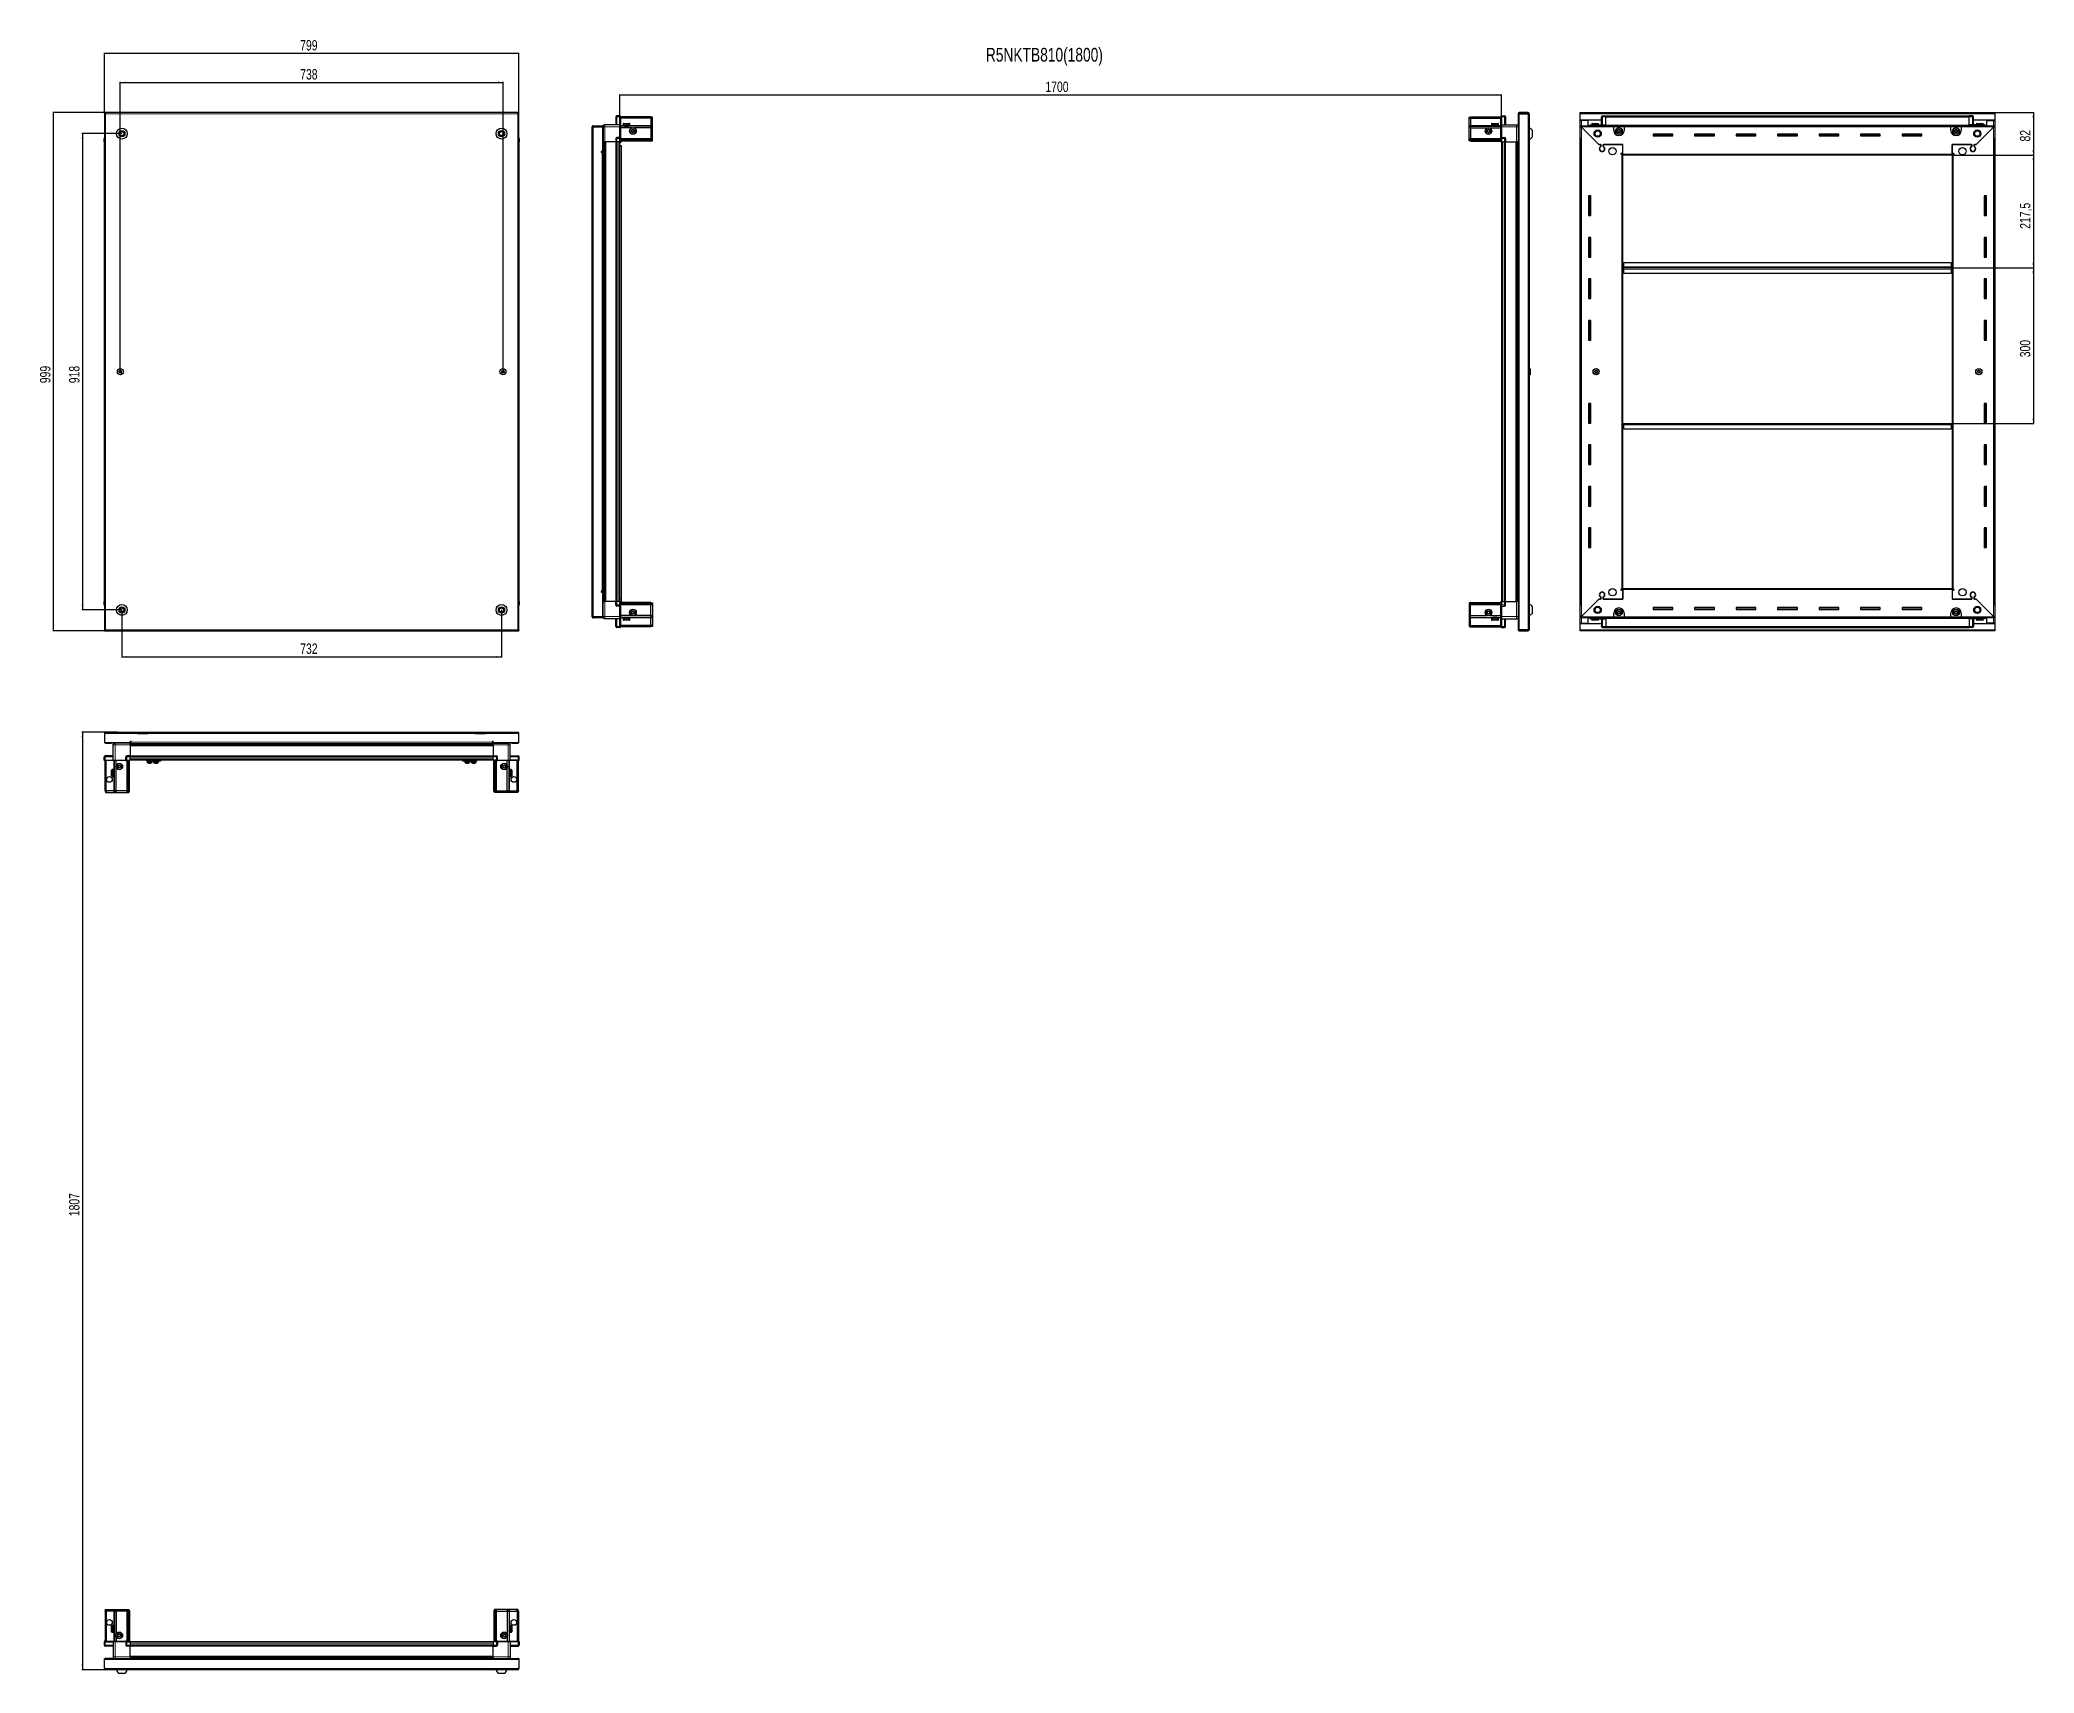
# Model space of a CAD drawing. Header units: millimetres. Extents: x 799 to 4645, y -1014 to 2134.
import ezdxf

# ---------------------------------------------------------------- set-up
doc = ezdxf.new("R2010")
doc.units = ezdxf.units.MM
doc.layers.add('FORMAT', color=7, linetype='Continuous')
doc.styles.add('SLDTEXTSTYLE0', font='TXT', dxfattribs={"width": 0.75})
doc.dimstyles.new('SLDDIMSTYLE0', dxfattribs={"dimtxt": 20, "dimasz": 10, "dimexe": 0, "dimexo": 0.0625, "dimgap": 5, "dimtad": 2, "dimdec": 1, "dimrnd": 1e-09, "dimzin": 12, "dimdsep": 46, "dimtxsty": 'SLDTEXTSTYLE0', "dimsah": 1, "dimcen": 0.09, "dimadec": 0, "dimazin": 3, "dimtfac": 1, "dimtofl": 0, "dimtmove": 0, "dimatfit": 3, "dimfxl": 0, "dimfrac": 2, "dimtolj": 1, "dimtzin": 12, "dimarcsym": 0})

msp = doc.modelspace()

# ---------------------------------------------------------------- texts
at = {"layer": 'FORMAT', "insert": (2623.39, 2118.11), "char_height": 26.4583, "attachment_point": 1, "style": 'SLDTEXTSTYLE0'}
msp.add_mtext('R5NKTB810(1800)', dxfattribs=at)

# ---------------------------------------------------------------- blocks, each defined once
blk = doc.blocks.new('_D')
at = {"layer": 'FORMAT'}
for p, q in [((924, 1993.4), (824.5, 1993.4)), ((825.5, 994.4), (825.5, 1993.4)), ((924, 994.4), (824.5, 994.4))]:
    blk.add_line(p, q, dxfattribs=at)
for points in [[(825.5, 1993.4), (823.9, 1983.4), (827, 1983.4)], [(825.5, 994.4), (827, 1004.4), (823.9, 1004.4)]]:
    blk.add_solid(points, dxfattribs=at)
at = {"layer": 'FORMAT', "insert": (799.7, 1471.8), "char_height": 20, "attachment_point": 1, "rotation": 90, "style": 'SLDTEXTSTYLE0'}
blk.add_mtext('999', dxfattribs=at)
blk = doc.blocks.new('_D_1')
at = {"layer": 'FORMAT'}
for p, q in [((924, 1993.4), (924, 2108.4)), ((1723, 2107.4), (924, 2107.4)), ((1723, 1993.4), (1723, 2108.4))]:
    blk.add_line(p, q, dxfattribs=at)
for points in [[(924, 2107.4), (934, 2105.9), (934, 2109)], [(1723, 2107.4), (1713, 2109), (1713, 2105.9)]]:
    blk.add_solid(points, dxfattribs=at)
at = {"layer": 'FORMAT', "insert": (1301.3, 2133.2), "char_height": 20, "attachment_point": 1, "style": 'SLDTEXTSTYLE0'}
blk.add_mtext('799', dxfattribs=at)
blk = doc.blocks.new('_D_2')
at = {"layer": 'FORMAT'}
for p, q in [((957.5, 1034.9), (957.5, 943.4)), ((1689.5, 1034.9), (1689.5, 943.4)), ((957.5, 944.4), (1689.5, 944.4))]:
    blk.add_line(p, q, dxfattribs=at)
for points in [[(957.5, 944.4), (967.5, 942.9), (967.5, 946)], [(1689.5, 944.4), (1679.5, 946), (1679.5, 942.9)]]:
    blk.add_solid(points, dxfattribs=at)
at = {"layer": 'FORMAT', "insert": (1301.3, 970.2), "char_height": 20, "attachment_point": 1, "style": 'SLDTEXTSTYLE0'}
blk.add_mtext('732', dxfattribs=at)
blk = doc.blocks.new('_D_3')
at = {"layer": 'FORMAT'}
for p, q in [((954.5, 1493.9), (954.5, 2052.4)), ((954.5, 2051.4), (1692.5, 2051.4)), ((1692.5, 1493.9), (1692.5, 2052.4))]:
    blk.add_line(p, q, dxfattribs=at)
for points in [[(954.5, 2051.4), (964.5, 2049.9), (964.5, 2053)], [(1692.5, 2051.4), (1682.5, 2053), (1682.5, 2049.9)]]:
    blk.add_solid(points, dxfattribs=at)
at = {"layer": 'FORMAT', "insert": (1301.3, 2077.2), "char_height": 20, "attachment_point": 1, "style": 'SLDTEXTSTYLE0'}
blk.add_mtext('738', dxfattribs=at)
blk = doc.blocks.new('_D_4')
at = {"layer": 'FORMAT'}
for p, q in [((957.5, 1952.9), (880.5, 1952.9)), ((881.5, 1952.9), (881.5, 1034.9)), ((957.5, 1034.9), (880.5, 1034.9))]:
    blk.add_line(p, q, dxfattribs=at)
for points in [[(881.5, 1952.9), (879.9, 1942.9), (883, 1942.9)], [(881.5, 1034.9), (883, 1044.9), (879.9, 1044.9)]]:
    blk.add_solid(points, dxfattribs=at)
at = {"layer": 'FORMAT', "insert": (855.7, 1471.8), "char_height": 20, "attachment_point": 1, "rotation": 90, "style": 'SLDTEXTSTYLE0'}
blk.add_mtext('918', dxfattribs=at)
blk = doc.blocks.new('_D_5')
at = {"layer": 'FORMAT'}
for p, q in [((1917.8, 1936.9), (1917.8, 2028.4)), ((1917.8, 2027.4), (3617.8, 2027.4)), ((3617.8, 1936.9), (3617.8, 2028.4))]:
    blk.add_line(p, q, dxfattribs=at)
for points in [[(1917.8, 2027.4), (1927.8, 2025.9), (1927.8, 2029)], [(3617.8, 2027.4), (3607.8, 2029), (3607.8, 2025.9)]]:
    blk.add_solid(points, dxfattribs=at)
at = {"layer": 'FORMAT', "insert": (2738.2, 2053.2), "char_height": 20, "attachment_point": 1, "style": 'SLDTEXTSTYLE0'}
blk.add_mtext('1700', dxfattribs=at)
blk = doc.blocks.new('_D_6')
at = {"layer": 'FORMAT'}
for p, q in [((4568.6, 1993.4), (4644.1, 1993.4)), ((4643.1, 1993.4), (4643.1, 1911.4)), ((4486.6, 1911.4), (4644.1, 1911.4))]:
    blk.add_line(p, q, dxfattribs=at)
for points in [[(4643.1, 1993.4), (4641.5, 1983.4), (4644.6, 1983.4)], [(4643.1, 1911.4), (4644.6, 1921.4), (4641.5, 1921.4)]]:
    blk.add_solid(points, dxfattribs=at)
at = {"layer": 'FORMAT', "insert": (4617.3, 1937.7), "char_height": 20, "attachment_point": 1, "rotation": 90, "style": 'SLDTEXTSTYLE0'}
blk.add_mtext('82', dxfattribs=at)
blk = doc.blocks.new('_D_7')
at = {"layer": 'FORMAT'}
for p, q in [((4486.6, 1911.4), (4644.1, 1911.4)), ((4643.1, 1911.4), (4643.1, 1693.9)), ((4485.6, 1693.9), (4644.1, 1693.9))]:
    blk.add_line(p, q, dxfattribs=at)
for points in [[(4643.1, 1911.4), (4641.5, 1901.4), (4644.6, 1901.4)], [(4643.1, 1693.9), (4644.6, 1703.9), (4641.5, 1703.9)]]:
    blk.add_solid(points, dxfattribs=at)
at = {"layer": 'FORMAT', "insert": (4617.3, 1769.4), "char_height": 20, "attachment_point": 1, "rotation": 90, "style": 'SLDTEXTSTYLE0'}
blk.add_mtext('217,5', dxfattribs=at)
blk = doc.blocks.new('_D_8')
at = {"layer": 'FORMAT'}
for p, q in [((4485.6, 1693.9), (4644.1, 1693.9)), ((4643.1, 1693.9), (4643.1, 1393.9)), ((4485.6, 1393.9), (4644.1, 1393.9))]:
    blk.add_line(p, q, dxfattribs=at)
for points in [[(4643.1, 1693.9), (4641.5, 1683.9), (4644.6, 1683.9)], [(4643.1, 1393.9), (4644.6, 1403.9), (4641.5, 1403.9)]]:
    blk.add_solid(points, dxfattribs=at)
at = {"layer": 'FORMAT', "insert": (4617.3, 1521.8), "char_height": 20, "attachment_point": 1, "rotation": 90, "style": 'SLDTEXTSTYLE0'}
blk.add_mtext('300', dxfattribs=at)
blk = doc.blocks.new('_D_9')
at = {"layer": 'FORMAT'}
for p, q in [((948.8, 799.4), (880.5, 799.4)), ((881.5, 799.4), (881.5, -1007.6)), ((926.1, -1007.6), (880.5, -1007.6))]:
    blk.add_line(p, q, dxfattribs=at)
for points in [[(881.5, 799.4), (879.9, 789.4), (883, 789.4)], [(881.5, -1007.6), (883, -997.6), (879.9, -997.6)]]:
    blk.add_solid(points, dxfattribs=at)
at = {"layer": 'FORMAT', "insert": (855.7, -133.6), "char_height": 20, "attachment_point": 1, "rotation": 90, "style": 'SLDTEXTSTYLE0'}
blk.add_mtext('1807', dxfattribs=at)

# ---------------------------------------------------------------- dimensions: what is measured, and where the dimension line sits
at = {"layer": 'FORMAT'}
for base, p1, p2, picture, middle in [((923.97, 2107.43), (1722.97, 1993.43), (923.97, 1993.43), '_D_1', (1323.47, 2107.43)), ((1692.47, 2051.43), (954.47, 1493.93), (1692.47, 1493.93), '_D_3', (1323.47, 2051.43))]:
    dim = msp.add_linear_dim(base=base, p1=p1, p2=p2, dimstyle='SLDDIMSTYLE0', dxfattribs=at)
    dim.commit()
    dim.dimension.update_dxf_attribs({"geometry": picture, "text_midpoint": middle, "dimtype": 160})
for base, p1, p2, angle, picture, middle in [((3617.77, 2027.43), (1917.77, 1936.93), (3617.77, 1936.93), 0, '_D_5', (2767.77, 2027.43)), ((825.47, 1993.43), (923.97, 994.43), (923.97, 1993.43), 90, '_D', (825.47, 1493.93)), ((4643.06, 1911.43), (4568.56, 1993.43), (4486.56, 1911.43), 90, '_D_6', (4643.06, 1952.43)), ((881.47, 1034.93), (957.47, 1952.93), (957.47, 1034.93), 90, '_D_4', (881.47, 1493.93)), ((4643.06, 1693.93), (4486.56, 1911.43), (4485.56, 1693.93), 90, '_D_7', (4643.06, 1802.68)), ((4643.06, 1393.93), (4485.56, 1693.93), (4485.56, 1393.93), 90, '_D_8', (4643.06, 1543.93)), ((1689.47, 944.43), (957.47, 1034.93), (1689.47, 1034.93), 0, '_D_2', (1323.47, 944.43)), ((881.47, -1007.59), (948.84, 799.41), (926.07, -1007.59), 90, '_D_9', (881.47, -104.09))]:
    dim = msp.add_linear_dim(base=base, p1=p1, p2=p2, angle=angle, dimstyle='SLDDIMSTYLE0', dxfattribs=at)
    dim.commit()
    dim.dimension.update_dxf_attribs({"geometry": picture, "text_midpoint": middle, "dimtype": 160})

# ---------------------------------------------------------------- linework, layer by layer
at = {"color": 7, "linetype": 'Continuous', "lineweight": 25}
for p, q in [((926.07, 1993.43), (923.97, 1993.43)), ((923.97, 1991.93), (923.97, 1993.43)), ((923.97, 1991.93), (926.07, 1991.93)), ((923.97, 1991.93), (923.97, 1991.33)), ((923.97, 1991.33), (923.97, 996.53)), ((923.97, 1991.33), (926.07, 1991.33)), ((1720.87, 1993.43), (926.07, 1993.43)), ((926.07, 1993.43), (926.07, 1991.33)), ((1720.87, 1991.33), (1720.87, 1993.43)), ((1722.97, 1993.43), (1720.87, 1993.43)), ((1720.87, 1991.93), (1722.97, 1991.93)), ((1720.87, 1991.33), (1722.97, 1991.33)), ((1722.97, 1991.93), (1722.97, 1993.43)), ((1722.97, 1991.33), (1722.97, 1991.93)), ((1722.97, 996.53), (1722.97, 1991.33)), ((1865.92, 1966.08), (1864.42, 1966.08)), ((1864.42, 1965.58), (1864.42, 1966.08)), ((1864.42, 1022.28), (1864.42, 1965.58)), ((1866.52, 1966.68), (1866.52, 1968.18)), ((1866.52, 1968.18), (1867.42, 1968.18)), ((1866.52, 1966.68), (1867.42, 1966.68)), ((1866.52, 1966.18), (1883.92, 1966.18)), ((1867.42, 1966.68), (1867.42, 1968.18)), ((1867.42, 1968.18), (1883.92, 1968.18)), ((1867.42, 1966.68), (1883.92, 1966.68)), ((1883.92, 1966.68), (1883.92, 1968.18)), ((1885.42, 1966.18), (1883.92, 1966.18)), ((1883.92, 1966.18), (1883.92, 1918.68)), ((1885.42, 1965.93), (1885.42, 1936.93)), ((1917.92, 1969.93), (1888.92, 1969.93)), ((1909.92, 1984.93), (1909.92, 1969.93)), ((1917.92, 1986.93), (1911.92, 1986.93)), ((1917.92, 1986.93), (1918.25, 1986.93)), ((1917.92, 1986.93), (1917.92, 1984.93)), ((1917.92, 1970.13), (1917.92, 1984.93)), ((1917.92, 1970.13), (1917.92, 1984.93)), ((1917.92, 1969.93), (1917.92, 1970.13)), ((1917.92, 1969.93), (1919.12, 1969.93)), ((1917.92, 1965.93), (1917.92, 1969.93)), ((1917.92, 1945.63), (1917.92, 1965.93)), ((1919.12, 1986.43), (1918.25, 1986.93)), ((1919.12, 1984.93), (1919.12, 1986.43)), ((1977.42, 1985.43), (1919.12, 1985.43)), ((1919.12, 1984.93), (1919.12, 1970.13)), ((1977.42, 1982.93), (1919.12, 1982.93)), ((1919.12, 1970.13), (1919.12, 1969.93)), ((1919.12, 1969.93), (1919.12, 1965.93)), ((1977.42, 1967.43), (1919.12, 1967.43)), ((1919.12, 1965.93), (1919.12, 1945.63)), ((1940.42, 1963.93), (1919.12, 1963.93)), ((1923.92, 1971.83), (1923.92, 1969.43)), ((1923.92, 1969.43), (1923.92, 1968.93)), ((1923.92, 1968.93), (1924.05, 1968.93)), ((1924.24, 1969.43), (1924.05, 1969.43)), ((1924.05, 1969.43), (1924.05, 1968.93)), ((1924.05, 1968.93), (1924.24, 1968.93)), ((1924.24, 1969.43), (1924.24, 1968.93)), ((1924.24, 1968.93), (1924.77, 1968.93)), ((1924.72, 1972.63), (1931.89, 1972.63)), ((1925.17, 1969.43), (1924.77, 1969.43)), ((1924.77, 1969.43), (1924.77, 1968.93)), ((1924.77, 1968.93), (1925.17, 1968.93)), ((1925.17, 1969.43), (1925.17, 1968.93)), ((1925.17, 1968.93), (1926.04, 1968.93)), ((1926.02, 1968.93), (1926.02, 1968.83)), ((1926.02, 1968.83), (1934.82, 1968.83)), ((1926.61, 1969.43), (1926.04, 1969.43)), ((1926.04, 1969.43), (1926.04, 1968.93)), ((1926.04, 1968.93), (1926.61, 1968.93)), ((1926.42, 1968.43), (1927.11, 1967.95)), ((1926.42, 1968.43), (1931.45, 1968.43)), ((1927.11, 1967.95), (1926.42, 1967.47)), ((1926.42, 1967.47), (1926.42, 1967.43)), ((1926.42, 1967.47), (1931.45, 1967.47)), ((1926.61, 1969.43), (1926.61, 1968.93)), ((1926.61, 1968.93), (1927.74, 1968.93)), ((1927.11, 1967.95), (1931.27, 1967.95)), ((1928.43, 1969.43), (1927.74, 1969.43)), ((1927.74, 1969.43), (1927.74, 1968.93)), ((1927.74, 1968.93), (1928.43, 1968.93)), ((1928.43, 1969.43), (1928.43, 1968.93)), ((1928.43, 1968.93), (1929.7, 1968.93)), ((1930.44, 1969.43), (1929.7, 1969.43)), ((1929.7, 1969.43), (1929.7, 1968.93)), ((1929.7, 1968.93), (1929.93, 1968.93)), ((1929.93, 1969.43), (1929.93, 1968.93)), ((1930.43, 1969.43), (1930.43, 1968.93)), ((1930.43, 1968.93), (1930.44, 1968.93)), ((1930.44, 1969.43), (1930.44, 1968.93)), ((1930.44, 1968.93), (1931.73, 1968.93)), ((1931.27, 1967.95), (1933.73, 1967.95)), ((1931.45, 1968.43), (1934.42, 1968.43)), ((1931.45, 1967.47), (1934.42, 1967.47)), ((1932.45, 1969.43), (1931.73, 1969.43)), ((1931.73, 1969.43), (1931.73, 1968.93)), ((1931.79, 1969.43), (1931.79, 1968.93)), ((1931.79, 1968.93), (1932.45, 1968.93)), ((1931.89, 1972.63), (1936.12, 1972.63)), ((1932.45, 1969.43), (1932.45, 1968.93)), ((1932.45, 1968.93), (1933.64, 1968.93)), ((1934.26, 1969.43), (1933.64, 1969.43)), ((1933.64, 1969.43), (1933.64, 1968.93)), ((1933.64, 1968.93), (1934.26, 1968.93)), ((1933.73, 1967.95), (1934.42, 1968.43)), ((1934.42, 1967.47), (1933.73, 1967.95)), ((1934.26, 1969.43), (1934.26, 1968.93)), ((1934.26, 1968.93), (1935.22, 1968.93)), ((1934.42, 1967.43), (1934.42, 1967.47)), ((1934.82, 1968.83), (1934.82, 1968.93)), ((1935.69, 1969.43), (1935.22, 1969.43)), ((1935.22, 1969.43), (1935.22, 1968.93)), ((1935.22, 1968.93), (1935.69, 1968.93)), ((1935.69, 1969.43), (1935.69, 1968.93)), ((1935.69, 1968.93), (1936.34, 1968.93)), ((1936.61, 1969.43), (1936.34, 1969.43)), ((1936.34, 1969.43), (1936.34, 1968.93)), ((1936.34, 1968.93), (1936.61, 1968.93)), ((1936.61, 1969.43), (1936.61, 1968.93)), ((1936.61, 1968.93), (1936.88, 1968.93)), ((1936.92, 1969.43), (1936.88, 1969.43)), ((1936.88, 1969.43), (1936.88, 1968.93)), ((1936.88, 1968.93), (1936.92, 1968.93)), ((1936.92, 1969.43), (1936.92, 1971.83)), ((1936.92, 1969.43), (1936.92, 1968.93)), ((1977.42, 1963.93), (1945.42, 1963.93)), ((1977.42, 1985.43), (1977.42, 1982.93)), ((1980.42, 1984.63), (1977.42, 1985.43)), ((1977.42, 1982.93), (1977.42, 1968.43)), ((1980.42, 1982.78), (1977.42, 1982.93)), ((1977.42, 1968.43), (1977.42, 1967.43)), ((1977.42, 1967.43), (1977.42, 1963.93)), ((1980.42, 1966.63), (1977.42, 1967.43)), ((1977.42, 1963.93), (1977.42, 1943.43)), ((1977.42, 1963.93), (1980.42, 1963.6)), ((1980.42, 1982.78), (1980.42, 1984.63)), ((1980.42, 1968.43), (1980.42, 1982.78)), ((1980.42, 1966.63), (1980.42, 1968.43)), ((1980.42, 1963.6), (1980.42, 1966.63)), ((1980.42, 1943.43), (1980.42, 1963.6)), ((3555.12, 1984.63), (3558.12, 1985.43)), ((3555.12, 1982.78), (3555.12, 1984.63)), ((3555.12, 1982.78), (3558.12, 1982.93)), ((3555.12, 1968.43), (3555.12, 1982.78)), ((3555.12, 1966.63), (3555.12, 1968.43)), ((3555.12, 1966.63), (3558.12, 1967.43)), ((3555.12, 1963.6), (3555.12, 1966.63)), ((3558.12, 1963.93), (3555.12, 1963.6)), ((3555.12, 1943.43), (3555.12, 1963.6)), ((3558.12, 1985.43), (3558.12, 1982.93)), ((3558.12, 1985.43), (3616.42, 1985.43)), ((3558.12, 1982.93), (3558.12, 1968.43)), ((3558.12, 1982.93), (3616.42, 1982.93)), ((3558.12, 1968.43), (3558.12, 1967.43)), ((3558.12, 1967.43), (3558.12, 1963.93)), ((3558.12, 1967.43), (3616.42, 1967.43)), ((3558.12, 1963.93), (3558.12, 1943.43)), ((3558.12, 1963.93), (3590.12, 1963.93)), ((3595.12, 1963.93), (3616.42, 1963.93)), ((3598.62, 1971.83), (3598.62, 1968.93)), ((3598.62, 1968.93), (3598.66, 1968.93)), ((3598.78, 1969.43), (3598.66, 1969.43)), ((3598.66, 1969.43), (3598.66, 1968.93)), ((3598.66, 1968.93), (3598.78, 1968.93)), ((3598.78, 1969.43), (3598.78, 1968.93)), ((3598.78, 1968.93), (3599.19, 1968.93)), ((3599.53, 1969.43), (3599.19, 1969.43)), ((3599.19, 1969.43), (3599.19, 1968.93)), ((3599.19, 1968.93), (3599.53, 1968.93)), ((3599.42, 1972.63), (3610.82, 1972.63)), ((3599.53, 1969.43), (3599.53, 1968.93)), ((3599.53, 1968.93), (3600.3, 1968.93)), ((3600.82, 1969.43), (3600.3, 1969.43)), ((3600.3, 1969.43), (3600.3, 1968.93)), ((3600.3, 1968.93), (3600.82, 1968.93)), ((3600.72, 1968.93), (3600.72, 1968.83)), ((3600.72, 1968.83), (3609.52, 1968.83)), ((3600.82, 1969.43), (3600.82, 1968.93)), ((3600.82, 1968.93), (3601.88, 1968.93)), ((3601.12, 1968.43), (3601.81, 1967.95)), ((3601.12, 1968.43), (3609.12, 1968.43)), ((3601.81, 1967.95), (3601.12, 1967.47)), ((3601.12, 1967.47), (3601.12, 1967.43)), ((3601.12, 1967.47), (3609.12, 1967.47)), ((3601.81, 1967.95), (3608.43, 1967.95)), ((3602.54, 1969.43), (3601.88, 1969.43)), ((3601.88, 1969.43), (3601.88, 1968.93)), ((3601.88, 1968.93), (3602.54, 1968.93)), ((3602.54, 1969.43), (3602.54, 1968.93)), ((3602.54, 1968.93), (3603.78, 1968.93)), ((3604.51, 1969.43), (3603.78, 1969.43)), ((3603.78, 1969.43), (3603.78, 1968.93)), ((3603.78, 1968.93), (3604.21, 1968.93)), ((3604.21, 1969.43), (3604.21, 1968.93)), ((3604.51, 1969.43), (3604.51, 1968.93)), ((3604.51, 1968.93), (3605.81, 1968.93)), ((3606.54, 1969.43), (3605.81, 1969.43)), ((3605.81, 1969.43), (3605.81, 1968.93)), ((3606.08, 1969.43), (3606.08, 1968.93)), ((3606.08, 1968.93), (3606.54, 1968.93)), ((3606.54, 1969.43), (3606.54, 1968.93)), ((3606.54, 1968.93), (3607.77, 1968.93)), ((3608.43, 1969.43), (3607.77, 1969.43)), ((3607.77, 1969.43), (3607.77, 1968.93)), ((3607.77, 1968.93), (3608.43, 1968.93)), ((3608.43, 1969.43), (3608.43, 1968.93)), ((3608.43, 1968.93), (3609.48, 1968.93)), ((3608.43, 1967.95), (3609.12, 1968.43)), ((3609.12, 1967.47), (3608.43, 1967.95)), ((3609.12, 1967.43), (3609.12, 1967.47)), ((3610, 1969.43), (3609.48, 1969.43)), ((3609.48, 1969.43), (3609.48, 1968.93)), ((3609.48, 1968.93), (3610, 1968.93)), ((3609.52, 1968.83), (3609.52, 1968.93)), ((3610, 1969.43), (3610, 1968.93)), ((3610, 1968.93), (3610.75, 1968.93)), ((3611.09, 1969.43), (3610.75, 1969.43)), ((3610.75, 1969.43), (3610.75, 1968.93)), ((3610.75, 1968.93), (3611.09, 1968.93)), ((3611.09, 1969.43), (3611.09, 1968.93)), ((3611.09, 1968.93), (3611.48, 1968.93)), ((3611.59, 1969.43), (3611.48, 1969.43)), ((3611.48, 1969.43), (3611.48, 1968.93)), ((3611.48, 1968.93), (3611.59, 1968.93)), ((3611.59, 1969.43), (3611.59, 1968.93)), ((3611.59, 1968.93), (3611.62, 1968.93)), ((3611.62, 1968.93), (3611.62, 1971.83)), ((3617.28, 1986.93), (3616.42, 1986.43)), ((3617.28, 1986.93), (3616.42, 1986.43)), ((3616.42, 1986.43), (3616.42, 1984.93)), ((3616.42, 1970.13), (3616.42, 1984.93)), ((3616.42, 1969.93), (3616.42, 1970.13)), ((3617.62, 1969.93), (3616.42, 1969.93)), ((3616.42, 1965.93), (3616.42, 1969.93)), ((3616.42, 1945.63), (3616.42, 1965.93)), ((3617.62, 1986.93), (3617.28, 1986.93)), ((3617.62, 1986.93), (3617.28, 1986.93)), ((3617.62, 1986.93), (3617.62, 1986.93)), ((3617.62, 1984.93), (3617.62, 1986.93)), ((3617.62, 1986.93), (3623.62, 1986.93)), ((3617.62, 1984.93), (3617.62, 1970.13)), ((3617.62, 1970.13), (3617.62, 1969.93)), ((3617.62, 1969.93), (3617.62, 1965.93)), ((3617.62, 1969.93), (3646.62, 1969.93)), ((3617.62, 1965.93), (3617.62, 1945.63)), ((3625.62, 1984.93), (3625.62, 1969.93)), ((3649.52, 1978.43), (3649.52, 1009.43)), ((3649.52, 1978.43), (3651.62, 1978.43)), ((3649.62, 1991.33), (3649.62, 1978.93)), ((3649.62, 1978.93), (3651.12, 1978.93)), ((3651.12, 1991.33), (3651.12, 1978.93)), ((3651.62, 1978.43), (3651.62, 1991.33)), ((3651.62, 1991.33), (3669.02, 1991.33)), ((3669.02, 1993.43), (3651.72, 1993.43)), ((3669.02, 1991.93), (3651.72, 1991.93)), ((3669.02, 1991.93), (3669.02, 1993.43)), ((3669.02, 1991.33), (3671.12, 1991.33)), ((3671.12, 1991.33), (3671.12, 996.53)), ((3769.56, 1991.33), (3769.56, 1993.43)), ((3769.56, 1993.43), (4568.56, 1993.43)), ((3769.56, 1978.93), (3769.56, 1991.33)), ((3810.56, 1978.93), (3769.56, 1978.93)), ((3769.56, 1978.43), (3769.56, 1978.93)), ((3769.56, 1968.18), (3769.56, 1978.43)), ((3769.56, 1978.43), (3771.66, 1978.43)), ((3769.56, 1966.68), (3769.56, 1968.18)), ((3769.56, 1968.18), (3770.56, 1968.18)), ((3769.56, 1966.18), (3769.56, 1966.68)), ((3769.56, 1966.68), (3770.56, 1966.68)), ((3769.56, 1021.68), (3769.56, 1966.18)), ((3771.06, 1966.18), (3769.56, 1966.18)), ((3770.56, 1968.18), (3834.06, 1968.18)), ((3770.56, 1966.68), (3770.56, 1968.18)), ((3771.06, 1978.43), (3771.06, 1978.93)), ((3771.16, 1966.08), (3805.06, 1932.18)), ((3784.56, 1978.43), (3771.66, 1978.43)), ((3805.76, 1931.48), (3771.66, 1965.58)), ((3784.56, 1968.18), (3784.56, 1978.43)), ((3790.06, 1969.93), (3819.06, 1969.93)), ((3791.56, 1971.83), (3791.56, 1969.93)), ((3792.36, 1972.63), (3803.76, 1972.63)), ((3804.56, 1969.93), (3804.56, 1971.83)), ((3810.56, 1969.93), (3810.56, 1984.93)), ((3811.24, 1986.43), (3811.24, 1986.43)), ((3812.56, 1986.93), (3819.06, 1986.93)), ((3812.56, 1986.93), (3819.06, 1986.93)), ((3819.06, 1986.93), (3819.06, 1986.93)), ((3819.06, 1986.93), (3819.06, 1986.93)), ((3819.06, 1986.93), (3819.06, 1984.93)), ((4519.06, 1986.78), (3819.06, 1986.78)), ((3819.06, 1969.93), (3819.06, 1984.93)), ((3819.06, 1969.93), (3819.06, 1969.43)), ((3819.06, 1968.78), (4519.06, 1968.78)), ((3834.06, 1966.08), (3834.06, 1968.18)), ((3834.06, 1968.18), (3854.06, 1968.18)), ((3834.06, 1966.68), (3854.06, 1966.68)), ((3834.06, 1959.18), (3834.06, 1966.08)), ((3854.06, 1968.18), (4484.06, 1968.18)), ((3854.06, 1968.18), (3854.06, 1966.08)), ((3854.06, 1966.08), (3854.06, 1959.18)), ((4484.06, 1966.08), (4484.06, 1968.18)), ((4484.06, 1968.18), (4504.06, 1968.18)), ((4484.06, 1966.68), (4504.06, 1966.68)), ((4484.06, 1959.18), (4484.06, 1966.08)), ((4504.06, 1968.18), (4567.56, 1968.18)), ((4504.06, 1968.18), (4504.06, 1966.08)), ((4504.06, 1966.08), (4504.06, 1959.18)), ((4519.06, 1986.93), (4519.06, 1986.93)), ((4525.56, 1986.93), (4519.06, 1986.93)), ((4525.56, 1986.93), (4519.06, 1986.93)), ((4519.06, 1986.93), (4519.06, 1984.93)), ((4519.06, 1969.93), (4519.06, 1984.93)), ((4519.06, 1969.93), (4519.06, 1969.43)), ((4548.06, 1969.93), (4519.06, 1969.93)), ((4527.56, 1984.93), (4527.56, 1984.93)), ((4527.56, 1969.93), (4527.56, 1984.93)), ((4568.56, 1978.93), (4527.56, 1978.93)), ((4566.46, 1965.58), (4532.36, 1931.48)), ((4533.06, 1932.18), (4566.96, 1966.08)), ((4533.56, 1971.83), (4533.56, 1969.93)), ((4534.36, 1972.63), (4545.76, 1972.63)), ((4546.56, 1969.93), (4546.56, 1971.83)), ((4553.56, 1968.18), (4553.56, 1978.43)), ((4553.56, 1978.43), (4566.46, 1978.43)), ((4566.46, 1978.43), (4568.56, 1978.43)), ((4567.06, 1978.43), (4567.06, 1978.93)), ((4567.06, 1966.18), (4568.56, 1966.18)), ((4567.56, 1966.68), (4567.56, 1968.18)), ((4567.56, 1968.18), (4568.56, 1968.18)), ((4567.56, 1966.68), (4568.56, 1966.68)), ((4568.56, 1993.43), (4568.56, 1991.33)), ((4568.56, 1991.33), (4568.56, 1978.93)), ((4568.56, 1978.43), (4568.56, 1978.93)), ((4568.56, 1978.43), (4568.56, 1968.18)), ((4568.56, 1966.68), (4568.56, 1968.18)), ((4568.56, 1966.68), (4568.56, 1966.18)), ((4568.56, 1966.18), (4568.56, 1021.68)), ((923.47, 1943.43), (923.47, 1936.93)), ((923.47, 1936.93), (923.47, 1943.43)), ((923.47, 1936.93), (923.47, 1936.93)), ((923.97, 1936.93), (923.47, 1936.93)), ((923.62, 1936.93), (923.62, 1050.93)), ((1722.97, 1944.76), (1722.97, 1944.76)), ((1722.97, 1936.93), (1723.47, 1936.93)), ((1723.32, 1050.93), (1723.32, 1936.93)), ((1723.47, 1943.43), (1723.47, 1936.93)), ((1723.47, 1936.93), (1723.47, 1943.43)), ((1723.47, 1936.93), (1723.47, 1936.93)), ((1723.47, 1936.93), (1723.47, 1936.93)), ((1883.92, 1939.68), (1885.42, 1939.68)), ((1885.42, 1936.93), (1883.92, 1936.93)), ((1886.07, 1050.93), (1886.07, 1936.93)), ((1887.86, 1936.93), (1887.86, 1050.93)), ((1887.9, 1936.93), (1887.9, 1050.93)), ((1909.92, 1936.93), (1888.92, 1936.93)), ((1909.92, 1943.43), (1909.92, 1936.93)), ((1909.92, 1936.93), (1911.92, 1936.93)), ((1910.57, 1050.93), (1910.57, 1936.93)), ((1917.92, 1945.43), (1911.92, 1945.43)), ((1917.92, 1936.93), (1911.92, 1936.93)), ((1917.77, 1050.93), (1917.77, 1936.93)), ((1917.77, 1929.93), (1920.27, 1929.93)), ((1917.92, 1945.43), (1917.92, 1945.63)), ((1917.92, 1945.43), (1917.92, 1943.43)), ((1917.92, 1945.43), (1919.12, 1945.43)), ((1917.92, 1936.93), (1917.92, 1943.43)), ((1917.92, 1936.93), (1917.92, 1943.43)), ((1917.92, 1936.93), (1918.25, 1936.93)), ((1917.92, 1936.93), (1917.92, 1936.93)), ((1918.25, 1936.93), (1918.25, 1943.43)), ((1919.12, 1936.93), (1918.25, 1936.93)), ((1918.25, 1936.93), (1918.25, 1936.93)), ((1919.12, 1945.63), (1919.12, 1945.43)), ((1919.12, 1944.76), (1919.12, 1945.43)), ((1919.12, 1944.76), (1919.12, 1936.93)), ((1977.42, 1942.43), (1919.12, 1942.43)), ((1977.42, 1941.43), (1919.12, 1941.43)), ((1977.42, 1939.93), (1919.12, 1939.93)), ((1977.42, 1938.43), (1919.12, 1938.43)), ((1920.27, 1929.93), (1920.27, 1056.43)), ((1977.42, 1943.43), (1977.42, 1942.43)), ((1977.42, 1942.43), (1977.42, 1941.43)), ((1977.42, 1942.43), (1980.42, 1941.63)), ((1977.42, 1941.43), (1977.42, 1939.93)), ((1977.42, 1941.43), (1980.42, 1940.89)), ((1977.42, 1939.93), (1980.42, 1940.39)), ((1977.42, 1939.93), (1977.42, 1938.43)), ((1977.42, 1938.43), (1980.42, 1939.24)), ((1980.42, 1941.63), (1980.42, 1943.43)), ((1980.42, 1940.89), (1980.42, 1941.63)), ((1980.42, 1940.39), (1980.42, 1940.89)), ((1980.42, 1939.24), (1980.42, 1940.39)), ((3555.12, 1941.63), (3555.12, 1943.43)), ((3558.12, 1942.43), (3555.12, 1941.63)), ((3555.12, 1940.89), (3555.12, 1941.63)), ((3558.12, 1941.43), (3555.12, 1940.89)), ((3555.12, 1940.39), (3555.12, 1940.89)), ((3555.12, 1939.24), (3555.12, 1940.39)), ((3558.12, 1939.93), (3555.12, 1940.39)), ((3558.12, 1938.43), (3555.12, 1939.24)), ((3558.12, 1943.43), (3558.12, 1942.43)), ((3558.12, 1942.43), (3558.12, 1941.43)), ((3558.12, 1942.43), (3616.42, 1942.43)), ((3558.12, 1941.43), (3558.12, 1939.93)), ((3558.12, 1941.43), (3616.42, 1941.43)), ((3558.12, 1939.93), (3558.12, 1938.43)), ((3558.12, 1939.93), (3616.42, 1939.93)), ((3558.12, 1938.43), (3616.42, 1938.43)), ((3616.42, 1945.43), (3616.42, 1945.63)), ((3617.62, 1945.43), (3616.42, 1945.43)), ((3616.42, 1945.43), (3616.42, 1944.76)), ((3616.42, 1936.93), (3616.42, 1944.76)), ((3617.28, 1936.93), (3616.42, 1936.93)), ((3617.28, 1943.43), (3617.28, 1936.93)), ((3617.62, 1936.93), (3617.28, 1936.93)), ((3617.62, 1945.63), (3617.62, 1945.43)), ((3617.62, 1943.43), (3617.62, 1945.43)), ((3617.62, 1945.43), (3623.62, 1945.43)), ((3617.62, 1943.43), (3617.62, 1945.43)), ((3617.62, 1943.43), (3617.62, 1936.93)), ((3617.62, 1936.93), (3623.62, 1936.93)), ((3617.77, 1936.93), (3617.77, 1050.93)), ((3625.62, 1936.93), (3623.62, 1936.93)), ((3624.97, 1936.93), (3624.97, 1050.93)), ((3625.62, 1943.43), (3625.62, 1936.93)), ((3625.62, 1936.93), (3646.62, 1936.93)), ((3647.64, 1050.93), (3647.64, 1936.93)), ((3647.68, 1050.93), (3647.68, 1936.93)), ((3649.47, 1936.93), (3649.47, 1050.93)), ((3677.72, 1946.93), (3677.72, 1958.93)), ((3769.06, 1943.43), (3769.06, 1936.93)), ((3769.06, 1936.93), (3769.06, 1943.43)), ((3769.06, 1936.93), (3769.06, 1936.93)), ((3769.56, 1936.93), (3769.06, 1936.93)), ((3769.21, 1936.93), (3769.21, 1050.93)), ((3805.06, 1932.18), (3809.26, 1932.18)), ((3806.46, 1932.18), (3805.76, 1931.48)), ((3808.56, 1932.18), (3806.46, 1932.18)), ((3808.56, 1932.18), (3808.56, 1928.29)), ((3809.26, 1932.18), (3809.26, 1927.9)), ((3813.86, 1932.18), (3851.56, 1932.18)), ((3813.86, 1927.9), (3813.86, 1932.18)), ((3814.56, 1928.29), (3814.56, 1932.18)), ((3851.56, 1932.18), (3814.56, 1932.18)), ((3851.56, 1913.53), (3851.56, 1932.18)), ((3851.56, 1914.93), (3851.56, 1932.18)), ((3948.06, 1951.93), (3910.06, 1951.93)), ((3910.06, 1951.93), (3910.06, 1948.43)), ((3948.06, 1949.18), (3910.06, 1949.18)), ((3910.06, 1948.43), (3948.06, 1948.43)), ((3948.06, 1948.43), (3948.06, 1951.93)), ((4028.06, 1951.93), (3990.06, 1951.93)), ((3990.06, 1951.93), (3990.06, 1948.43)), ((4028.06, 1949.18), (3990.06, 1949.18)), ((3990.06, 1948.43), (4028.06, 1948.43)), ((4028.06, 1948.43), (4028.06, 1951.93)), ((4108.06, 1951.93), (4070.06, 1951.93)), ((4070.06, 1951.93), (4070.06, 1948.43)), ((4108.06, 1949.18), (4070.06, 1949.18)), ((4070.06, 1948.43), (4108.06, 1948.43)), ((4108.06, 1948.43), (4108.06, 1951.93)), ((4188.06, 1951.93), (4150.06, 1951.93)), ((4150.06, 1951.93), (4150.06, 1948.43)), ((4188.06, 1949.18), (4150.06, 1949.18)), ((4150.06, 1948.43), (4188.06, 1948.43)), ((4188.06, 1948.43), (4188.06, 1951.93)), ((4268.06, 1951.93), (4230.06, 1951.93)), ((4230.06, 1951.93), (4230.06, 1948.43)), ((4268.06, 1949.18), (4230.06, 1949.18)), ((4230.06, 1948.43), (4268.06, 1948.43)), ((4268.06, 1948.43), (4268.06, 1951.93)), ((4348.06, 1951.93), (4310.06, 1951.93)), ((4310.06, 1951.93), (4310.06, 1948.43)), ((4348.06, 1949.18), (4310.06, 1949.18)), ((4310.06, 1948.43), (4348.06, 1948.43)), ((4348.06, 1948.43), (4348.06, 1951.93)), ((4428.06, 1951.93), (4390.06, 1951.93)), ((4390.06, 1951.93), (4390.06, 1948.43)), ((4428.06, 1949.18), (4390.06, 1949.18)), ((4390.06, 1948.43), (4428.06, 1948.43)), ((4428.06, 1948.43), (4428.06, 1951.93)), ((4486.56, 1932.18), (4524.26, 1932.18)), ((4486.56, 1913.53), (4486.56, 1932.18)), ((4486.56, 1932.18), (4486.56, 1914.93)), ((4523.56, 1932.18), (4486.56, 1932.18)), ((4523.56, 1932.18), (4523.56, 1928.29)), ((4524.26, 1932.18), (4524.26, 1927.9)), ((4528.86, 1932.18), (4533.06, 1932.18)), ((4528.86, 1927.9), (4528.86, 1932.18)), ((4531.66, 1932.18), (4529.56, 1932.18)), ((4529.56, 1928.29), (4529.56, 1932.18)), ((4532.36, 1931.48), (4531.66, 1932.18)), ((4568.56, 1944.76), (4568.56, 1944.76)), ((4568.56, 1936.93), (4569.06, 1936.93)), ((4568.91, 1050.93), (4568.91, 1936.93)), ((4569.06, 1943.43), (4569.06, 1936.93)), ((4569.06, 1936.93), (4569.06, 1943.43)), ((4569.06, 1936.93), (4569.06, 1936.93)), ((4569.06, 1936.93), (4569.06, 1936.93)), ((1883.92, 1918.68), (1882.57, 1918.68)), ((1882.57, 1916.68), (1883.32, 1916.68)), ((1883.32, 1916.68), (1885.42, 1916.68)), ((1885.42, 1916.68), (1885.42, 1071.18)), ((3809.56, 1919.32), (3809.56, 1918.56)), ((3848.71, 1914.93), (3851.56, 1914.93)), ((3849.46, 1912.93), (3848.71, 1912.93)), ((3849.46, 1912.93), (3851.56, 1912.93)), ((3851.56, 1913.93), (3849.56, 1913.93)), ((3849.56, 1913.93), (3849.56, 1912.93)), ((3851.56, 1911.43), (3851.56, 1913.53)), ((4486.56, 1911.43), (3851.56, 1911.43)), ((3851.56, 1076.43), (3851.56, 1911.43)), ((4486.56, 1914.93), (4489.41, 1914.93)), ((4488.56, 1913.93), (4486.56, 1913.93)), ((4486.56, 1913.53), (4486.56, 1911.43)), ((4486.56, 1912.93), (4488.66, 1912.93)), ((4486.56, 1911.43), (4486.56, 1076.43)), ((4488.56, 1912.93), (4488.56, 1913.93)), ((4489.41, 1912.93), (4488.66, 1912.93)), ((4528.56, 1919.32), (4528.56, 1918.56)), ((3790.06, 1832.93), (3785.06, 1832.93)), ((3785.06, 1832.93), (3785.06, 1794.93)), ((3787.21, 1794.93), (3787.21, 1832.93)), ((3789, 1794.93), (3789, 1832.93)), ((3789.04, 1794.93), (3789.04, 1832.93)), ((3790.06, 1794.93), (3790.06, 1832.93)), ((4548.06, 1832.93), (4548.06, 1794.93)), ((4553.06, 1832.93), (4548.06, 1832.93)), ((4549.08, 1832.93), (4549.08, 1794.93)), ((4549.12, 1832.93), (4549.12, 1794.93)), ((4550.91, 1832.93), (4550.91, 1794.93)), ((4553.06, 1794.93), (4553.06, 1832.93)), ((3785.06, 1794.93), (3790.06, 1794.93)), ((4548.06, 1794.93), (4553.06, 1794.93)), ((3790.06, 1752.93), (3785.06, 1752.93)), ((3785.06, 1752.93), (3785.06, 1714.93)), ((3787.21, 1714.93), (3787.21, 1752.93)), ((3789, 1714.93), (3789, 1752.93)), ((3789.04, 1714.93), (3789.04, 1752.93)), ((3790.06, 1714.93), (3790.06, 1752.93)), ((4548.06, 1752.93), (4548.06, 1714.93)), ((4553.06, 1752.93), (4548.06, 1752.93)), ((4549.08, 1752.93), (4549.08, 1714.93)), ((4549.12, 1752.93), (4549.12, 1714.93)), ((4550.91, 1752.93), (4550.91, 1714.93)), ((4553.06, 1714.93), (4553.06, 1752.93)), ((3785.06, 1714.93), (3790.06, 1714.93)), ((3852.31, 1693.93), (3851.56, 1693.93)), ((3852.56, 1696.78), (3852.31, 1696.78)), ((3852.31, 1696.78), (3852.31, 1693.93)), ((3852.31, 1693.93), (3852.31, 1691.08)), ((3853.56, 1703.93), (3852.56, 1702.93)), ((3852.56, 1702.93), (3852.56, 1696.03)), ((3852.56, 1693.93), (3852.56, 1696.03)), ((3852.56, 1691.83), (3852.56, 1693.93)), ((4485.56, 1693.93), (3852.56, 1693.93)), ((4484.56, 1703.93), (3853.56, 1703.93)), ((4485.56, 1702.93), (4484.56, 1703.93)), ((4485.56, 1696.03), (4485.56, 1702.93)), ((4485.81, 1696.78), (4485.56, 1696.78)), ((4485.56, 1696.03), (4485.56, 1693.93)), ((4485.56, 1693.93), (4485.56, 1691.83)), ((4485.81, 1693.93), (4485.81, 1696.78)), ((4485.81, 1691.08), (4485.81, 1693.93)), ((4486.56, 1693.93), (4485.81, 1693.93)), ((4548.06, 1714.93), (4553.06, 1714.93)), ((3790.06, 1672.93), (3785.06, 1672.93)), ((3785.06, 1672.93), (3785.06, 1634.93)), ((3787.21, 1634.93), (3787.21, 1672.93)), ((3789, 1634.93), (3789, 1672.93)), ((3789.04, 1634.93), (3789.04, 1672.93)), ((3790.06, 1634.93), (3790.06, 1672.93)), ((3852.31, 1691.08), (3852.56, 1691.08)), ((3852.56, 1691.83), (3852.56, 1684.93)), ((3852.56, 1684.93), (3853.56, 1683.93)), ((3853.56, 1683.93), (4484.56, 1683.93)), ((4484.56, 1683.93), (4485.56, 1684.93)), ((4485.56, 1684.93), (4485.56, 1691.83)), ((4485.56, 1691.08), (4485.81, 1691.08)), ((4548.06, 1672.93), (4548.06, 1634.93)), ((4553.06, 1672.93), (4548.06, 1672.93)), ((4549.08, 1672.93), (4549.08, 1634.93)), ((4549.12, 1672.93), (4549.12, 1634.93)), ((4550.91, 1672.93), (4550.91, 1634.93)), ((4553.06, 1634.93), (4553.06, 1672.93)), ((3785.06, 1634.93), (3790.06, 1634.93)), ((4548.06, 1634.93), (4553.06, 1634.93)), ((3790.06, 1592.93), (3785.06, 1592.93)), ((3785.06, 1592.93), (3785.06, 1554.93)), ((3787.21, 1554.93), (3787.21, 1592.93)), ((3789, 1554.93), (3789, 1592.93)), ((3789.04, 1554.93), (3789.04, 1592.93)), ((3790.06, 1554.93), (3790.06, 1592.93)), ((4548.06, 1592.93), (4548.06, 1554.93)), ((4553.06, 1592.93), (4548.06, 1592.93)), ((4549.08, 1592.93), (4549.08, 1554.93)), ((4549.12, 1592.93), (4549.12, 1554.93)), ((4550.91, 1592.93), (4550.91, 1554.93)), ((4553.06, 1554.93), (4553.06, 1592.93)), ((3785.06, 1554.93), (3790.06, 1554.93)), ((4548.06, 1554.93), (4553.06, 1554.93)), ((1864.42, 1499.72), (1864.12, 1499.72)), ((1864.12, 1488.15), (1864.12, 1499.72)), ((1885.92, 1503.43), (1885.92, 1484.43)), ((3672.1, 1499.72), (3671.12, 1498.73)), ((3672.62, 1499.72), (3672.1, 1499.72)), ((3672.1, 1499.72), (3672.1, 1488.15)), ((3672.62, 1499.72), (3672.62, 1488.15)), ((1864.12, 1488.15), (1864.42, 1488.15)), ((3671.12, 1489.13), (3672.1, 1488.15)), ((3672.1, 1488.15), (3672.62, 1488.15)), ((3790.06, 1432.93), (3785.06, 1432.93)), ((3785.06, 1432.93), (3785.06, 1394.93)), ((3787.21, 1394.93), (3787.21, 1432.93)), ((3789, 1394.93), (3789, 1432.93)), ((3789.04, 1394.93), (3789.04, 1432.93)), ((3790.06, 1394.93), (3790.06, 1432.93)), ((4548.06, 1432.93), (4548.06, 1394.93)), ((4553.06, 1432.93), (4548.06, 1432.93)), ((4549.08, 1432.93), (4549.08, 1394.93)), ((4549.12, 1432.93), (4549.12, 1394.93)), ((4550.91, 1432.93), (4550.91, 1394.93)), ((4553.06, 1394.93), (4553.06, 1432.93)), ((3785.06, 1394.93), (3790.06, 1394.93)), ((3851.56, 1393.93), (3852.31, 1393.93)), ((3852.31, 1393.93), (3852.31, 1391.08)), ((3852.31, 1391.08), (3852.56, 1391.08)), ((3852.56, 1393.93), (4485.56, 1393.93)), ((3852.56, 1391.83), (3852.56, 1393.93)), ((3852.56, 1391.83), (3852.56, 1384.93)), ((3852.56, 1384.93), (3853.56, 1383.93)), ((4484.56, 1383.93), (4485.56, 1384.93)), ((4485.56, 1393.93), (4485.56, 1391.83)), ((4485.56, 1384.93), (4485.56, 1391.83)), ((4485.56, 1391.08), (4485.81, 1391.08)), ((4485.81, 1391.08), (4485.81, 1393.93)), ((4485.81, 1393.93), (4486.56, 1393.93)), ((4548.06, 1394.93), (4553.06, 1394.93)), ((3790.06, 1352.93), (3785.06, 1352.93)), ((3785.06, 1352.93), (3785.06, 1314.93)), ((3787.21, 1314.93), (3787.21, 1352.93)), ((3789, 1314.93), (3789, 1352.93)), ((3789.04, 1314.93), (3789.04, 1352.93)), ((3790.06, 1314.93), (3790.06, 1352.93)), ((3853.56, 1383.93), (4484.56, 1383.93)), ((4548.06, 1352.93), (4548.06, 1314.93)), ((4553.06, 1352.93), (4548.06, 1352.93)), ((4549.08, 1352.93), (4549.08, 1314.93)), ((4549.12, 1352.93), (4549.12, 1314.93)), ((4550.91, 1352.93), (4550.91, 1314.93)), ((4553.06, 1314.93), (4553.06, 1352.93)), ((3785.06, 1314.93), (3790.06, 1314.93)), ((4548.06, 1314.93), (4553.06, 1314.93)), ((3790.06, 1272.93), (3785.06, 1272.93)), ((3785.06, 1272.93), (3785.06, 1234.93)), ((3787.21, 1234.93), (3787.21, 1272.93)), ((3789, 1234.93), (3789, 1272.93)), ((3789.04, 1234.93), (3789.04, 1272.93)), ((3790.06, 1234.93), (3790.06, 1272.93)), ((4548.06, 1272.93), (4548.06, 1234.93)), ((4553.06, 1272.93), (4548.06, 1272.93)), ((4549.08, 1272.93), (4549.08, 1234.93)), ((4549.12, 1272.93), (4549.12, 1234.93)), ((4550.91, 1272.93), (4550.91, 1234.93)), ((4553.06, 1234.93), (4553.06, 1272.93)), ((3785.06, 1234.93), (3790.06, 1234.93)), ((4548.06, 1234.93), (4553.06, 1234.93)), ((3790.06, 1192.93), (3785.06, 1192.93)), ((3785.06, 1192.93), (3785.06, 1154.93)), ((3787.21, 1154.93), (3787.21, 1192.93)), ((3789, 1154.93), (3789, 1192.93)), ((3789.04, 1154.93), (3789.04, 1192.93)), ((3790.06, 1154.93), (3790.06, 1192.93)), ((4548.06, 1192.93), (4548.06, 1154.93)), ((4553.06, 1192.93), (4548.06, 1192.93)), ((4549.08, 1192.93), (4549.08, 1154.93)), ((4549.12, 1192.93), (4549.12, 1154.93)), ((4550.91, 1192.93), (4550.91, 1154.93)), ((4553.06, 1154.93), (4553.06, 1192.93)), ((3785.06, 1154.93), (3790.06, 1154.93)), ((4548.06, 1154.93), (4553.06, 1154.93)), ((923.47, 1044.43), (923.47, 1050.93)), ((923.47, 1050.93), (923.47, 1050.93)), ((923.47, 1050.93), (923.47, 1050.93)), ((923.47, 1050.93), (923.47, 1044.43)), ((923.97, 1050.93), (923.47, 1050.93)), ((923.97, 1043.11), (923.97, 1043.11)), ((1722.97, 1050.93), (1723.47, 1050.93)), ((1723.47, 1050.93), (1723.47, 1050.93)), ((1723.47, 1044.43), (1723.47, 1050.93)), ((1723.47, 1050.93), (1723.47, 1044.43)), ((1883.32, 1071.18), (1882.57, 1071.18)), ((1882.57, 1069.18), (1883.92, 1069.18)), ((1885.42, 1071.18), (1883.32, 1071.18)), ((1883.92, 1069.18), (1883.92, 1021.68)), ((1885.42, 1050.93), (1883.92, 1050.93)), ((1885.42, 1048.18), (1883.92, 1048.18)), ((1885.42, 1021.93), (1885.42, 1050.93)), ((1909.92, 1050.93), (1888.92, 1050.93)), ((1909.92, 1044.43), (1909.92, 1050.93)), ((1909.92, 1050.93), (1911.92, 1050.93)), ((1917.92, 1050.93), (1911.92, 1050.93)), ((1917.92, 1042.43), (1911.92, 1042.43)), ((1920.27, 1056.43), (1917.77, 1056.43)), ((1917.92, 1044.43), (1917.92, 1050.93)), ((1917.92, 1050.93), (1918.25, 1050.93)), ((1917.92, 1044.43), (1917.92, 1042.43)), ((1917.92, 1044.43), (1917.92, 1042.43)), ((1917.92, 1042.43), (1919.12, 1042.43)), ((1917.92, 1042.23), (1917.92, 1042.43)), ((1917.92, 1021.93), (1917.92, 1042.23)), ((1918.25, 1044.43), (1918.25, 1050.93)), ((1918.25, 1050.93), (1919.12, 1050.93)), ((1919.12, 1050.93), (1919.12, 1043.11)), ((1977.42, 1049.43), (1919.12, 1049.43)), ((1977.42, 1047.93), (1919.12, 1047.93)), ((1977.42, 1046.43), (1919.12, 1046.43)), ((1977.42, 1045.43), (1919.12, 1045.43)), ((1919.12, 1042.43), (1919.12, 1043.11)), ((1919.12, 1042.43), (1919.12, 1042.23)), ((1919.12, 1042.23), (1919.12, 1021.93)), ((1920.27, 1056.43), (1920.27, 1049.43)), ((1977.42, 1047.93), (1977.42, 1049.43)), ((1977.42, 1049.43), (1980.42, 1048.63)), ((1977.42, 1046.43), (1977.42, 1047.93)), ((1977.42, 1047.93), (1980.42, 1047.48)), ((1977.42, 1046.43), (1980.42, 1046.98)), ((1977.42, 1045.43), (1977.42, 1046.43)), ((1977.42, 1045.43), (1980.42, 1046.24)), ((1977.42, 1044.43), (1977.42, 1045.43)), ((1977.42, 1023.93), (1977.42, 1044.43)), ((1980.42, 1048.63), (1980.42, 1047.48)), ((1980.42, 1047.48), (1980.42, 1046.98)), ((1980.42, 1046.98), (1980.42, 1046.24)), ((1980.42, 1046.24), (1980.42, 1044.43)), ((1980.42, 1044.43), (1980.42, 1024.27)), ((3558.12, 1049.43), (3555.12, 1048.63)), ((3555.12, 1048.63), (3555.12, 1047.48)), ((3558.12, 1047.93), (3555.12, 1047.48)), ((3555.12, 1047.48), (3555.12, 1046.98)), ((3558.12, 1046.43), (3555.12, 1046.98)), ((3555.12, 1046.98), (3555.12, 1046.24)), ((3558.12, 1045.43), (3555.12, 1046.24)), ((3555.12, 1046.24), (3555.12, 1044.43)), ((3555.12, 1044.43), (3555.12, 1024.27)), ((3558.12, 1047.93), (3558.12, 1049.43)), ((3558.12, 1049.43), (3616.42, 1049.43)), ((3558.12, 1046.43), (3558.12, 1047.93)), ((3558.12, 1047.93), (3616.42, 1047.93)), ((3558.12, 1046.43), (3616.42, 1046.43)), ((3558.12, 1045.43), (3558.12, 1046.43)), ((3558.12, 1045.43), (3616.42, 1045.43)), ((3558.12, 1044.43), (3558.12, 1045.43)), ((3558.12, 1023.93), (3558.12, 1044.43)), ((3616.42, 1043.11), (3616.42, 1050.93)), ((3616.42, 1050.93), (3617.28, 1050.93)), ((3616.42, 1043.11), (3616.42, 1042.43)), ((3617.62, 1042.43), (3616.42, 1042.43)), ((3616.42, 1042.23), (3616.42, 1042.43)), ((3616.42, 1021.93), (3616.42, 1042.23)), ((3617.28, 1050.93), (3617.28, 1050.93)), ((3617.28, 1050.93), (3617.28, 1044.43)), ((3617.62, 1050.93), (3617.28, 1050.93)), ((3617.62, 1050.93), (3617.62, 1044.43)), ((3617.62, 1050.93), (3617.62, 1050.93)), ((3617.62, 1050.93), (3623.62, 1050.93)), ((3617.62, 1050.93), (3617.62, 1044.43)), ((3617.62, 1042.43), (3617.62, 1044.43)), ((3617.62, 1042.43), (3617.62, 1042.23)), ((3617.62, 1042.43), (3623.62, 1042.43)), ((3617.62, 1042.23), (3617.62, 1021.93)), ((3625.62, 1050.93), (3623.62, 1050.93)), ((3625.62, 1044.43), (3625.62, 1050.93)), ((3625.62, 1050.93), (3646.62, 1050.93)), ((3677.72, 1028.93), (3677.72, 1040.93)), ((3769.06, 1050.93), (3769.06, 1050.93)), ((3769.06, 1044.43), (3769.06, 1050.93)), ((3769.06, 1050.93), (3769.06, 1050.93)), ((3769.06, 1050.93), (3769.06, 1044.43)), ((3769.56, 1050.93), (3769.06, 1050.93)), ((3769.56, 1043.11), (3769.56, 1043.11)), ((3805.06, 1055.68), (3771.16, 1021.78)), ((3771.66, 1022.28), (3805.76, 1056.38)), ((3809.26, 1055.68), (3805.06, 1055.68)), ((3805.76, 1056.38), (3806.46, 1055.68)), ((3806.46, 1055.68), (3808.56, 1055.68)), ((3808.56, 1059.57), (3808.56, 1055.68)), ((3809.26, 1059.97), (3809.26, 1055.68)), ((3809.56, 1069.31), (3809.56, 1068.55)), ((3813.86, 1055.68), (3813.86, 1059.97)), ((3851.56, 1055.68), (3813.86, 1055.68)), ((3814.56, 1055.68), (3814.56, 1059.57)), ((3814.56, 1055.68), (3851.56, 1055.68)), ((3848.71, 1074.93), (3849.46, 1074.93)), ((3851.56, 1072.93), (3848.71, 1072.93)), ((3851.56, 1074.93), (3849.46, 1074.93)), ((3849.56, 1074.93), (3849.56, 1073.93)), ((3849.56, 1073.93), (3851.56, 1073.93)), ((3851.56, 1076.43), (4486.56, 1076.43)), ((3851.56, 1074.33), (3851.56, 1076.43)), ((3851.56, 1074.33), (3851.56, 1055.68)), ((3851.56, 1055.68), (3851.56, 1072.93)), ((3948.06, 1039.43), (3910.06, 1039.43)), ((3910.06, 1039.43), (3910.06, 1035.93)), ((3910.06, 1038.68), (3948.06, 1038.68)), ((3948.06, 1035.93), (3948.06, 1039.43)), ((4028.06, 1039.43), (3990.06, 1039.43)), ((3990.06, 1039.43), (3990.06, 1035.93)), ((3990.06, 1038.68), (4028.06, 1038.68)), ((4028.06, 1035.93), (4028.06, 1039.43)), ((4108.06, 1039.43), (4070.06, 1039.43)), ((4070.06, 1039.43), (4070.06, 1035.93)), ((4070.06, 1038.68), (4108.06, 1038.68)), ((4108.06, 1035.93), (4108.06, 1039.43)), ((4188.06, 1039.43), (4150.06, 1039.43)), ((4150.06, 1039.43), (4150.06, 1035.93)), ((4150.06, 1038.68), (4188.06, 1038.68)), ((4188.06, 1035.93), (4188.06, 1039.43)), ((4268.06, 1039.43), (4230.06, 1039.43)), ((4230.06, 1039.43), (4230.06, 1035.93)), ((4230.06, 1038.68), (4268.06, 1038.68)), ((4268.06, 1035.93), (4268.06, 1039.43)), ((4348.06, 1039.43), (4310.06, 1039.43)), ((4310.06, 1039.43), (4310.06, 1035.93)), ((4310.06, 1038.68), (4348.06, 1038.68)), ((4348.06, 1035.93), (4348.06, 1039.43)), ((4428.06, 1039.43), (4390.06, 1039.43)), ((4390.06, 1039.43), (4390.06, 1035.93)), ((4390.06, 1038.68), (4428.06, 1038.68)), ((4428.06, 1035.93), (4428.06, 1039.43)), ((4486.56, 1076.43), (4486.56, 1074.33)), ((4488.66, 1074.93), (4486.56, 1074.93)), ((4486.56, 1074.33), (4486.56, 1055.68)), ((4486.56, 1073.93), (4488.56, 1073.93)), ((4486.56, 1072.93), (4486.56, 1055.68)), ((4489.41, 1072.93), (4486.56, 1072.93)), ((4524.26, 1055.68), (4486.56, 1055.68)), ((4486.56, 1055.68), (4523.56, 1055.68)), ((4488.56, 1073.93), (4488.56, 1074.93)), ((4488.66, 1074.93), (4489.41, 1074.93)), ((4523.56, 1059.57), (4523.56, 1055.68)), ((4524.26, 1059.97), (4524.26, 1055.68)), ((4528.56, 1069.31), (4528.56, 1068.55)), ((4528.86, 1055.68), (4528.86, 1059.97)), ((4533.06, 1055.68), (4528.86, 1055.68)), ((4529.56, 1055.68), (4529.56, 1059.57)), ((4529.56, 1055.68), (4531.66, 1055.68)), ((4531.66, 1055.68), (4532.36, 1056.38)), ((4532.36, 1056.38), (4566.46, 1022.28)), ((4566.96, 1021.78), (4533.06, 1055.68)), ((4568.56, 1050.93), (4569.06, 1050.93)), ((4569.06, 1050.93), (4569.06, 1050.93)), ((4569.06, 1044.43), (4569.06, 1050.93)), ((4569.06, 1050.93), (4569.06, 1044.43)), ((1864.42, 1021.78), (1864.42, 1022.28)), ((1865.92, 1021.78), (1864.42, 1021.78)), ((1883.92, 1021.68), (1866.52, 1021.68)), ((1866.52, 1021.18), (1866.52, 1019.68)), ((1866.52, 1021.18), (1867.42, 1021.18)), ((1866.52, 1019.68), (1867.42, 1019.68)), ((1883.92, 1021.18), (1867.42, 1021.18)), ((1867.42, 1021.18), (1867.42, 1019.68)), ((1883.92, 1019.68), (1867.42, 1019.68)), ((1883.92, 1021.68), (1885.42, 1021.68)), ((1883.92, 1021.18), (1883.92, 1019.68)), ((1917.92, 1017.93), (1888.92, 1017.93)), ((1909.92, 1002.93), (1909.92, 1017.93)), ((1917.92, 1000.93), (1911.92, 1000.93)), ((1917.92, 1017.93), (1917.92, 1021.93)), ((1917.92, 1017.93), (1919.12, 1017.93)), ((1917.92, 1017.73), (1917.92, 1017.93)), ((1917.92, 1002.93), (1917.92, 1017.73)), ((1917.92, 1002.93), (1917.92, 1000.93)), ((1917.92, 1000.93), (1918.25, 1000.93)), ((1917.92, 1000.93), (1917.92, 1000.93)), ((1917.92, 1000.93), (1918.25, 1000.93)), ((1918.25, 1000.93), (1919.12, 1001.43)), ((1918.25, 1000.93), (1919.12, 1001.43)), ((1940.42, 1023.93), (1919.12, 1023.93)), ((1919.12, 1021.93), (1919.12, 1017.93)), ((1977.42, 1020.43), (1919.12, 1020.43)), ((1919.12, 1017.93), (1919.12, 1017.73)), ((1919.12, 1017.73), (1919.12, 1002.93)), ((1977.42, 1004.93), (1919.12, 1004.93)), ((1919.12, 1001.43), (1919.12, 1002.93)), ((1977.42, 1002.43), (1919.12, 1002.43)), ((1923.92, 1018.93), (1923.92, 1016.03)), ((1924.01, 1018.93), (1923.92, 1018.93)), ((1924.01, 1018.43), (1924.01, 1018.93)), ((1924.18, 1018.93), (1924.01, 1018.93)), ((1924.01, 1018.43), (1924.18, 1018.43)), ((1924.18, 1018.43), (1924.18, 1018.93)), ((1924.67, 1018.93), (1924.18, 1018.93)), ((1924.67, 1018.43), (1924.67, 1018.93)), ((1925.05, 1018.93), (1924.67, 1018.93)), ((1924.67, 1018.43), (1925.05, 1018.43)), ((1924.87, 1015.23), (1924.72, 1015.23)), ((1936.12, 1015.23), (1924.87, 1015.23)), ((1925.05, 1018.43), (1925.05, 1018.93)), ((1925.89, 1018.93), (1925.05, 1018.93)), ((1925.89, 1018.43), (1925.89, 1018.93)), ((1926.45, 1018.93), (1925.89, 1018.93)), ((1925.89, 1018.43), (1926.45, 1018.43)), ((1926.02, 1019.03), (1926.02, 1018.93)), ((1931.42, 1019.03), (1926.02, 1019.03)), ((1926.42, 1020.43), (1926.42, 1020.4)), ((1926.42, 1020.4), (1927.11, 1019.92)), ((1926.52, 1020.4), (1926.42, 1020.4)), ((1927.11, 1019.92), (1926.42, 1019.43)), ((1926.52, 1019.43), (1926.42, 1019.43)), ((1926.45, 1018.43), (1926.45, 1018.93)), ((1927.55, 1018.93), (1926.45, 1018.93)), ((1934.42, 1020.4), (1926.52, 1020.4)), ((1934.42, 1019.43), (1926.52, 1019.43)), ((1927.2, 1019.92), (1927.11, 1019.92)), ((1933.73, 1019.92), (1927.2, 1019.92)), ((1927.55, 1018.43), (1927.55, 1018.93)), ((1928.23, 1018.93), (1927.55, 1018.93)), ((1927.55, 1018.43), (1928.23, 1018.43)), ((1928.23, 1018.43), (1928.23, 1018.93)), ((1929.5, 1018.93), (1928.23, 1018.93)), ((1929.5, 1018.43), (1929.5, 1018.93)), ((1929.79, 1018.93), (1929.5, 1018.93)), ((1929.5, 1018.43), (1930.23, 1018.43)), ((1929.79, 1018.43), (1929.79, 1018.93)), ((1930.23, 1018.43), (1930.23, 1018.93)), ((1931.53, 1018.93), (1930.23, 1018.93)), ((1934.82, 1019.03), (1931.42, 1019.03)), ((1931.53, 1018.43), (1931.53, 1018.93)), ((1931.53, 1018.43), (1932.25, 1018.43)), ((1931.66, 1018.43), (1931.66, 1018.93)), ((1932.25, 1018.93), (1931.66, 1018.93)), ((1932.25, 1018.43), (1932.25, 1018.93)), ((1933.45, 1018.93), (1932.25, 1018.93)), ((1933.45, 1018.43), (1933.45, 1018.93)), ((1934.09, 1018.93), (1933.45, 1018.93)), ((1933.45, 1018.43), (1934.09, 1018.43)), ((1933.73, 1019.92), (1934.42, 1020.4)), ((1934.42, 1019.43), (1933.73, 1019.92)), ((1934.09, 1018.43), (1934.09, 1018.93)), ((1935.08, 1018.93), (1934.09, 1018.93)), ((1934.42, 1020.4), (1934.42, 1020.43)), ((1934.82, 1018.93), (1934.82, 1019.03)), ((1935.08, 1018.43), (1935.08, 1018.93)), ((1935.57, 1018.93), (1935.08, 1018.93)), ((1935.08, 1018.43), (1935.57, 1018.43)), ((1935.57, 1018.43), (1935.57, 1018.93)), ((1936.25, 1018.93), (1935.57, 1018.93)), ((1936.25, 1018.43), (1936.25, 1018.93)), ((1936.54, 1018.93), (1936.25, 1018.93)), ((1936.25, 1018.43), (1936.54, 1018.43)), ((1936.54, 1018.43), (1936.54, 1018.93)), ((1936.85, 1018.93), (1936.54, 1018.93)), ((1936.85, 1018.43), (1936.85, 1018.93)), ((1936.92, 1018.93), (1936.85, 1018.93)), ((1936.85, 1018.43), (1936.92, 1018.43)), ((1936.92, 1016.03), (1936.92, 1018.93)), ((1936.92, 1018.43), (1936.92, 1018.93)), ((1936.92, 1018.93), (1936.92, 1018.93)), ((1977.42, 1023.93), (1945.42, 1023.93)), ((1977.42, 1023.93), (1980.42, 1024.27)), ((1977.42, 1020.43), (1977.42, 1023.93)), ((1980.42, 1021.24), (1977.42, 1020.43)), ((1977.42, 1019.43), (1977.42, 1020.43)), ((1977.42, 1004.93), (1977.42, 1019.43)), ((1980.42, 1005.09), (1977.42, 1004.93)), ((1977.42, 1002.43), (1977.42, 1004.93)), ((1980.42, 1003.24), (1977.42, 1002.43)), ((1980.42, 1024.27), (1980.42, 1021.24)), ((1980.42, 1021.24), (1980.42, 1019.43)), ((1980.42, 1019.43), (1980.42, 1005.09)), ((1980.42, 1005.09), (1980.42, 1003.24)), ((3558.12, 1023.93), (3555.12, 1024.27)), ((3555.12, 1024.27), (3555.12, 1021.24)), ((3555.12, 1021.24), (3558.12, 1020.43)), ((3555.12, 1021.24), (3555.12, 1019.43)), ((3555.12, 1019.43), (3555.12, 1005.09)), ((3555.12, 1005.09), (3558.12, 1004.93)), ((3555.12, 1005.09), (3555.12, 1003.24)), ((3555.12, 1003.24), (3558.12, 1002.43)), ((3558.12, 1023.93), (3590.12, 1023.93)), ((3558.12, 1020.43), (3558.12, 1023.93)), ((3558.12, 1020.43), (3616.42, 1020.43)), ((3558.12, 1019.43), (3558.12, 1020.43)), ((3558.12, 1004.93), (3558.12, 1019.43)), ((3558.12, 1004.93), (3616.42, 1004.93)), ((3558.12, 1002.43), (3558.12, 1004.93)), ((3558.12, 1002.43), (3616.42, 1002.43)), ((3595.12, 1023.93), (3616.42, 1023.93)), ((3598.62, 1018.93), (3598.62, 1016.03)), ((3598.64, 1018.93), (3598.62, 1018.93)), ((3598.64, 1018.43), (3598.64, 1018.93)), ((3598.73, 1018.93), (3598.64, 1018.93)), ((3598.64, 1018.43), (3598.73, 1018.43)), ((3598.73, 1018.43), (3598.73, 1018.93)), ((3599.11, 1018.93), (3598.73, 1018.93)), ((3599.11, 1018.43), (3599.11, 1018.93)), ((3599.43, 1018.93), (3599.11, 1018.93)), ((3599.11, 1018.43), (3599.43, 1018.43)), ((3610.82, 1015.23), (3599.42, 1015.23)), ((3599.43, 1018.43), (3599.43, 1018.93)), ((3600.16, 1018.93), (3599.43, 1018.93)), ((3600.16, 1018.43), (3600.16, 1018.93)), ((3600.67, 1018.93), (3600.16, 1018.93)), ((3600.16, 1018.43), (3600.67, 1018.43)), ((3600.67, 1018.43), (3600.67, 1018.93)), ((3601.71, 1018.93), (3600.67, 1018.93)), ((3600.72, 1019.03), (3600.72, 1018.93)), ((3609.52, 1019.03), (3600.72, 1019.03)), ((3601.12, 1020.43), (3601.12, 1020.4)), ((3601.12, 1020.4), (3601.81, 1019.92)), ((3609.12, 1020.4), (3601.12, 1020.4)), ((3601.81, 1019.92), (3601.12, 1019.43)), ((3609.12, 1019.43), (3601.12, 1019.43)), ((3601.71, 1018.43), (3601.71, 1018.93)), ((3602.36, 1018.93), (3601.71, 1018.93)), ((3601.71, 1018.43), (3602.36, 1018.43)), ((3608.43, 1019.92), (3601.81, 1019.92)), ((3602.36, 1018.43), (3602.36, 1018.93)), ((3603.58, 1018.93), (3602.36, 1018.93)), ((3603.58, 1018.43), (3603.58, 1018.93)), ((3604.08, 1018.93), (3603.58, 1018.93)), ((3603.58, 1018.43), (3604.31, 1018.43)), ((3604.08, 1018.43), (3604.08, 1018.93)), ((3604.31, 1018.43), (3604.31, 1018.93)), ((3605.61, 1018.93), (3604.31, 1018.93)), ((3605.61, 1018.43), (3605.61, 1018.93)), ((3605.61, 1018.43), (3606.34, 1018.43)), ((3605.95, 1018.43), (3605.95, 1018.93)), ((3606.34, 1018.93), (3605.95, 1018.93)), ((3606.34, 1018.43), (3606.34, 1018.93)), ((3607.59, 1018.93), (3606.34, 1018.93)), ((3607.59, 1018.43), (3607.59, 1018.93)), ((3608.26, 1018.93), (3607.59, 1018.93)), ((3607.59, 1018.43), (3608.26, 1018.43)), ((3608.26, 1018.43), (3608.26, 1018.93)), ((3609.33, 1018.93), (3608.26, 1018.93)), ((3608.43, 1019.92), (3609.12, 1020.4)), ((3609.12, 1019.43), (3608.43, 1019.92)), ((3609.12, 1020.4), (3609.12, 1020.43)), ((3609.33, 1018.43), (3609.33, 1018.93)), ((3609.86, 1018.93), (3609.33, 1018.93)), ((3609.33, 1018.43), (3609.86, 1018.43)), ((3609.52, 1018.93), (3609.52, 1019.03)), ((3609.86, 1018.43), (3609.86, 1018.93)), ((3610.65, 1018.93), (3609.86, 1018.93)), ((3610.65, 1018.43), (3610.65, 1018.93)), ((3611, 1018.93), (3610.65, 1018.93)), ((3610.65, 1018.43), (3611, 1018.43)), ((3611, 1018.43), (3611, 1018.93)), ((3611.43, 1018.93), (3611, 1018.93)), ((3611.43, 1018.43), (3611.43, 1018.93)), ((3611.57, 1018.93), (3611.43, 1018.93)), ((3611.43, 1018.43), (3611.57, 1018.43)), ((3611.57, 1018.43), (3611.57, 1018.93)), ((3611.62, 1018.93), (3611.57, 1018.93)), ((3611.62, 1016.03), (3611.62, 1018.93)), ((3616.42, 1017.93), (3616.42, 1021.93)), ((3617.62, 1017.93), (3616.42, 1017.93)), ((3616.42, 1017.73), (3616.42, 1017.93)), ((3616.42, 1002.93), (3616.42, 1017.73)), ((3616.42, 1002.93), (3616.42, 1001.43)), ((3616.42, 1001.43), (3617.28, 1000.93)), ((3617.62, 1000.93), (3617.28, 1000.93)), ((3617.62, 1021.93), (3617.62, 1017.93)), ((3617.62, 1017.93), (3617.62, 1017.73)), ((3617.62, 1017.93), (3646.62, 1017.93)), ((3617.62, 1017.73), (3617.62, 1002.93)), ((3617.62, 1017.73), (3617.62, 1002.93)), ((3617.62, 1000.93), (3617.62, 1002.93)), ((3617.62, 1000.93), (3623.62, 1000.93)), ((3625.62, 1002.93), (3625.62, 1017.93)), ((3651.62, 1009.43), (3649.52, 1009.43)), ((3649.62, 1008.93), (3651.12, 1008.93)), ((3649.62, 1008.93), (3649.62, 996.53)), ((3651.12, 1008.93), (3651.12, 996.53)), ((3651.62, 996.53), (3651.62, 1009.43)), ((3769.56, 1021.18), (3769.56, 1021.68)), ((3771.06, 1021.68), (3769.56, 1021.68)), ((3769.56, 1021.18), (3769.56, 1019.68)), ((3770.56, 1021.18), (3769.56, 1021.18)), ((3769.56, 1009.43), (3769.56, 1019.68)), ((3770.56, 1019.68), (3769.56, 1019.68)), ((3771.66, 1009.43), (3769.56, 1009.43)), ((3769.56, 1008.93), (3769.56, 1009.43)), ((3769.56, 996.53), (3769.56, 1008.93)), ((3769.56, 1008.93), (3810.56, 1008.93)), ((3770.56, 1021.18), (3770.56, 1019.68)), ((3834.06, 1019.68), (3770.56, 1019.68)), ((3771.06, 1008.93), (3771.06, 1009.43)), ((3771.66, 1009.43), (3784.56, 1009.43)), ((3784.56, 1009.43), (3784.56, 1019.68)), ((3790.06, 1017.93), (3819.06, 1017.93)), ((3791.56, 1017.93), (3791.56, 1016.03)), ((3796.13, 1015.23), (3792.36, 1015.23)), ((3803.76, 1015.23), (3796.13, 1015.23)), ((3804.56, 1016.03), (3804.56, 1017.93)), ((3810.56, 1017.93), (3810.56, 1002.93)), ((3810.56, 1002.93), (3810.56, 1002.93)), ((3812.56, 1000.93), (3819.06, 1000.93)), ((3812.56, 1000.93), (3819.06, 1000.93)), ((4519.06, 1019.08), (3819.06, 1019.08)), ((3819.06, 1017.93), (3819.06, 1018.43)), ((3819.06, 1017.93), (3819.06, 1002.93)), ((3819.06, 1000.93), (3819.06, 1002.93)), ((3819.06, 1001.08), (4519.06, 1001.08)), ((3819.06, 1000.93), (3819.06, 1000.93)), ((3834.06, 1021.78), (3834.06, 1028.68)), ((3834.06, 1019.68), (3834.06, 1021.78)), ((3854.06, 1021.18), (3834.06, 1021.18)), ((3854.06, 1019.68), (3834.06, 1019.68)), ((3854.06, 1028.68), (3854.06, 1021.78)), ((3854.06, 1021.78), (3854.06, 1019.68)), ((4484.06, 1019.68), (3854.06, 1019.68)), ((3910.06, 1035.93), (3948.06, 1035.93)), ((3990.06, 1035.93), (4028.06, 1035.93)), ((4070.06, 1035.93), (4108.06, 1035.93)), ((4150.06, 1035.93), (4188.06, 1035.93)), ((4230.06, 1035.93), (4268.06, 1035.93)), ((4310.06, 1035.93), (4348.06, 1035.93)), ((4390.06, 1035.93), (4428.06, 1035.93)), ((4484.06, 1021.78), (4484.06, 1028.68)), ((4484.06, 1019.68), (4484.06, 1021.78)), ((4504.06, 1021.18), (4484.06, 1021.18)), ((4504.06, 1019.68), (4484.06, 1019.68)), ((4504.06, 1028.68), (4504.06, 1021.78)), ((4504.06, 1021.78), (4504.06, 1019.68)), ((4567.56, 1019.68), (4504.06, 1019.68)), ((4519.06, 1017.93), (4519.06, 1018.43)), ((4548.06, 1017.93), (4519.06, 1017.93)), ((4519.06, 1017.93), (4519.06, 1002.93)), ((4519.06, 1000.93), (4519.06, 1002.93)), ((4519.06, 1000.93), (4519.06, 1000.93)), ((4525.56, 1000.93), (4519.06, 1000.93)), ((4519.06, 1000.93), (4519.06, 1000.93)), ((4525.56, 1000.93), (4519.06, 1000.93)), ((4526.88, 1001.43), (4526.88, 1001.43)), ((4527.56, 1017.93), (4527.56, 1002.93)), ((4527.56, 1008.93), (4568.56, 1008.93)), ((4533.56, 1017.93), (4533.56, 1016.03)), ((4541.35, 1015.23), (4534.36, 1015.23)), ((4545.76, 1015.23), (4541.35, 1015.23)), ((4546.56, 1016.03), (4546.56, 1017.93)), ((4553.56, 1009.43), (4553.56, 1019.68)), ((4566.46, 1009.43), (4553.56, 1009.43)), ((4568.56, 1009.43), (4566.46, 1009.43)), ((4567.06, 1021.68), (4568.56, 1021.68)), ((4567.06, 1008.93), (4567.06, 1009.43)), ((4567.56, 1021.18), (4567.56, 1019.68)), ((4568.56, 1021.18), (4567.56, 1021.18)), ((4568.56, 1019.68), (4567.56, 1019.68)), ((4568.56, 1021.68), (4568.56, 1021.18)), ((4568.56, 1021.18), (4568.56, 1019.68)), ((4568.56, 1019.68), (4568.56, 1009.43)), ((4568.56, 1008.93), (4568.56, 1009.43)), ((4568.56, 1008.93), (4568.56, 996.53)), ((926.07, 996.53), (923.97, 996.53)), ((923.97, 996.53), (923.97, 995.93)), ((923.97, 995.93), (923.97, 994.43)), ((926.07, 995.93), (923.97, 995.93)), ((923.97, 994.43), (926.07, 994.43)), ((926.07, 996.53), (926.07, 994.43)), ((926.07, 994.43), (1720.87, 994.43)), ((1720.87, 994.43), (1720.87, 996.53)), ((1722.97, 996.53), (1720.87, 996.53)), ((1722.97, 995.93), (1720.87, 995.93)), ((1720.87, 994.43), (1722.97, 994.43)), ((1722.97, 995.93), (1722.97, 996.53)), ((1722.97, 995.93), (1722.97, 994.43)), ((3669.02, 996.53), (3651.62, 996.53)), ((3651.72, 995.93), (3669.02, 995.93)), ((3651.72, 994.43), (3669.02, 994.43)), ((3671.12, 996.53), (3669.02, 996.53)), ((3669.02, 995.93), (3669.02, 994.43)), ((3769.56, 994.43), (3769.56, 996.53)), ((4568.56, 994.43), (3769.56, 994.43)), ((4568.56, 996.53), (4568.56, 994.43)), ((924.97, 797.01), (923.97, 797.01)), ((923.97, 797.01), (923.97, 796.11)), ((923.97, 796.11), (923.97, 779.61)), ((924.97, 796.11), (923.97, 796.11)), ((923.97, 779.61), (973.47, 779.61)), ((924.97, 797.01), (924.97, 796.11)), ((925.57, 799.11), (988.47, 799.11)), ((926.07, 778.11), (936.97, 778.11)), ((938.97, 778.11), (936.97, 778.11)), ((938.97, 779.61), (938.97, 778.11)), ((940.47, 745.61), (940.47, 774.61)), ((944.22, 779.61), (944.22, 778.11)), ((973.47, 778.11), (944.47, 778.11)), ((948.84, 799.41), (948.84, 799.11)), ((948.84, 799.41), (960.41, 799.41)), ((960.41, 799.11), (960.41, 799.41)), ((970.72, 778.11), (970.72, 779.61)), ((973.47, 779.61), (973.47, 780.46)), ((973.47, 779.61), (973.47, 778.11)), ((973.47, 777.46), (997.35, 777.46)), ((1673.47, 775.66), (973.47, 775.66)), ((1673.47, 775.63), (973.47, 775.63)), ((973.47, 774.61), (973.47, 753.61)), ((975.47, 780.46), (975.47, 779.71)), ((975.47, 777.61), (975.47, 779.71)), ((975.47, 777.61), (1671.47, 777.61)), ((988.47, 797.01), (988.47, 799.11)), ((988.47, 799.11), (998.47, 799.11)), ((998.47, 797.61), (988.47, 797.61)), ((988.47, 796.11), (988.47, 797.01)), ((1008.47, 796.11), (988.47, 796.11)), ((991.97, 777.61), (991.97, 777.46)), ((992.13, 777.61), (992.13, 777.46)), ((992.34, 777.61), (992.34, 777.46)), ((992.89, 777.61), (992.89, 777.46)), ((993.3, 777.61), (993.3, 777.46)), ((994.19, 777.61), (994.19, 777.46)), ((994.78, 777.61), (994.78, 777.46)), ((995.92, 777.61), (995.92, 777.46)), ((996.61, 777.61), (996.61, 777.46)), ((997.35, 777.46), (997.89, 777.46)), ((997.89, 777.61), (997.89, 777.46)), ((997.89, 777.46), (998.62, 777.46)), ((997.89, 777.46), (997.89, 777.46)), ((998.08, 777.61), (998.08, 777.46)), ((998.47, 799.11), (1008.47, 799.11)), ((1008.47, 797.61), (998.47, 797.61)), ((998.58, 777.61), (998.58, 777.46)), ((998.62, 777.46), (998.63, 777.46)), ((998.63, 777.61), (998.63, 777.46)), ((998.63, 777.46), (999.59, 777.46)), ((999.59, 777.46), (1647.35, 777.46)), ((999.92, 777.61), (999.92, 777.46)), ((999.93, 777.61), (999.93, 777.46)), ((1000.63, 777.61), (1000.63, 777.46)), ((1001.8, 777.61), (1001.8, 777.46)), ((1002.42, 777.61), (1002.42, 777.46)), ((1003.37, 777.61), (1003.37, 777.46)), ((1003.82, 777.61), (1003.82, 777.46)), ((1004.45, 777.61), (1004.45, 777.46)), ((1004.7, 777.61), (1004.7, 777.46)), ((1004.94, 777.61), (1004.94, 777.46)), ((1004.97, 777.61), (1004.97, 777.46)), ((1008.47, 799.11), (1638.47, 799.11)), ((1008.47, 799.11), (1008.47, 797.01)), ((1008.47, 796.11), (1008.47, 797.01)), ((1638.47, 797.01), (1638.47, 799.11)), ((1638.47, 799.11), (1648.47, 799.11)), ((1648.47, 797.61), (1638.47, 797.61)), ((1638.47, 796.11), (1638.47, 797.01)), ((1658.47, 796.11), (1638.47, 796.11)), ((1641.97, 777.61), (1641.97, 777.46)), ((1642.08, 777.61), (1642.08, 777.46)), ((1642.26, 777.61), (1642.26, 777.46)), ((1642.77, 777.61), (1642.77, 777.46)), ((1643.16, 777.61), (1643.16, 777.46)), ((1644.02, 777.61), (1644.02, 777.46)), ((1644.58, 777.61), (1644.58, 777.46)), ((1645.7, 777.61), (1645.7, 777.46)), ((1646.38, 777.61), (1646.38, 777.46)), ((1647.35, 777.46), (1647.65, 777.46)), ((1647.65, 777.61), (1647.65, 777.46)), ((1647.65, 777.46), (1647.66, 777.46)), ((1647.66, 777.46), (1648.39, 777.46)), ((1647.92, 777.61), (1647.92, 777.46)), ((1648.39, 777.61), (1648.39, 777.46)), ((1648.39, 777.46), (1649.68, 777.46)), ((1648.47, 799.11), (1658.47, 799.11)), ((1658.47, 797.61), (1648.47, 797.61)), ((1649.59, 777.46), (1673.47, 777.46)), ((1649.68, 777.61), (1649.68, 777.46)), ((1649.78, 777.61), (1649.78, 777.46)), ((1650.4, 777.61), (1650.4, 777.46)), ((1651.6, 777.61), (1651.6, 777.46)), ((1652.22, 777.61), (1652.22, 777.46)), ((1653.21, 777.61), (1653.21, 777.46)), ((1653.68, 777.61), (1653.68, 777.46)), ((1654.35, 777.61), (1654.35, 777.46)), ((1654.63, 777.61), (1654.63, 777.46)), ((1654.92, 777.61), (1654.92, 777.46)), ((1654.97, 777.46), (1654.97, 777.61)), ((1654.97, 777.61), (1654.97, 777.46)), ((1658.47, 799.11), (1721.37, 799.11)), ((1658.47, 799.11), (1658.47, 797.01)), ((1658.47, 796.11), (1658.47, 797.01)), ((1671.47, 779.71), (1671.47, 780.46)), ((1671.47, 779.71), (1671.47, 777.61)), ((1673.47, 780.46), (1673.47, 779.61)), ((1673.47, 779.61), (1722.97, 779.61)), ((1673.47, 779.61), (1673.47, 778.11)), ((1673.47, 778.11), (1702.47, 778.11)), ((1673.47, 774.61), (1673.47, 753.61)), ((1676.22, 779.61), (1676.22, 778.11)), ((1686.54, 799.41), (1686.54, 799.11)), ((1686.54, 799.41), (1697.02, 799.41)), ((1697.02, 799.41), (1698.11, 799.41)), ((1698.11, 799.11), (1698.11, 799.41)), ((1702.72, 778.11), (1702.72, 779.61)), ((1706.47, 745.61), (1706.47, 774.61)), ((1707.97, 778.11), (1707.97, 779.61)), ((1709.97, 778.11), (1707.97, 778.11)), ((1709.97, 778.11), (1720.87, 778.11)), ((1721.97, 797.01), (1721.97, 796.11)), ((1721.97, 797.01), (1722.97, 797.01)), ((1722.97, 796.11), (1721.97, 796.11)), ((1722.97, 796.11), (1722.97, 797.01)), ((1722.97, 779.61), (1722.97, 796.11)), ((923.47, 745.61), (923.47, 751.61)), ((923.47, 745.61), (923.47, 745.27)), ((923.47, 745.61), (923.47, 745.61)), ((923.47, 745.61), (923.47, 745.27)), ((925.47, 745.61), (923.47, 745.61)), ((923.47, 745.27), (923.97, 744.41)), ((923.47, 745.27), (923.97, 744.41)), ((923.97, 744.41), (925.47, 744.41)), ((924.97, 686.11), (924.97, 744.41)), ((940.47, 753.61), (925.47, 753.61)), ((925.47, 745.61), (940.27, 745.61)), ((940.27, 744.41), (925.47, 744.41)), ((927.47, 686.11), (927.47, 744.41)), ((940.27, 745.61), (940.47, 745.61)), ((940.47, 744.41), (940.27, 744.41)), ((940.47, 745.61), (940.47, 744.41)), ((940.47, 745.61), (944.47, 745.61)), ((944.47, 744.41), (940.47, 744.41)), ((942.97, 686.11), (942.97, 744.41)), ((944.47, 745.61), (964.77, 745.61)), ((964.77, 744.41), (944.47, 744.41)), ((946.47, 735.61), (946.47, 744.41)), ((946.47, 686.11), (946.47, 730.61)), ((964.77, 745.61), (964.97, 745.61)), ((964.97, 744.41), (964.77, 744.41)), ((964.97, 745.61), (964.97, 751.61)), ((964.97, 745.61), (964.97, 744.41)), ((966.97, 745.61), (964.97, 745.61)), ((964.97, 745.61), (966.97, 745.61)), ((964.97, 744.41), (965.65, 744.41)), ((973.47, 744.41), (965.65, 744.41)), ((973.47, 753.61), (966.97, 753.61)), ((966.97, 745.61), (973.47, 745.61)), ((966.97, 745.27), (973.47, 745.27)), ((967.97, 686.11), (967.97, 744.41)), ((968.97, 686.11), (968.97, 744.41)), ((970.47, 686.11), (970.47, 744.41)), ((971.97, 686.11), (971.97, 744.41)), ((973.47, 751.61), (973.47, 753.61)), ((973.47, 752.96), (1673.47, 752.96)), ((973.47, 745.61), (973.47, 751.61)), ((973.47, 745.76), (1673.47, 745.76)), ((973.47, 745.61), (973.47, 745.27)), ((973.47, 745.27), (973.47, 744.41)), ((1005.92, 743.26), (1005.92, 745.76)), ((1008.92, 743.26), (1005.92, 743.26)), ((1006.27, 743.26), (1006.27, 741.35)), ((1008.92, 745.76), (1008.92, 743.26)), ((1029.12, 743.26), (1008.92, 743.26)), ((1015.77, 741.35), (1015.77, 743.26)), ((1018.72, 743.26), (1018.72, 741.35)), ((1018.77, 743.26), (1018.77, 741.35)), ((1028.27, 741.35), (1028.27, 743.26)), ((1029.12, 743.26), (1029.12, 745.76)), ((1032.12, 743.26), (1029.12, 743.26)), ((1032.12, 745.76), (1032.12, 743.26)), ((1614.82, 743.26), (1614.82, 745.76)), ((1617.82, 743.26), (1614.82, 743.26)), ((1617.82, 745.76), (1617.82, 743.26)), ((1638.02, 743.26), (1617.82, 743.26)), ((1618.67, 743.26), (1618.67, 741.35)), ((1628.17, 741.35), (1628.17, 743.26)), ((1628.22, 741.35), (1628.22, 743.26)), ((1631.17, 743.26), (1631.17, 741.35)), ((1638.02, 743.26), (1638.02, 745.76)), ((1641.02, 743.26), (1638.02, 743.26)), ((1640.67, 741.35), (1640.67, 743.26)), ((1641.02, 745.76), (1641.02, 743.26)), ((1673.47, 753.61), (1679.97, 753.61)), ((1673.47, 751.61), (1673.47, 753.61)), ((1673.47, 745.61), (1673.47, 751.61)), ((1673.47, 745.61), (1679.97, 745.61)), ((1673.47, 745.61), (1673.47, 745.27)), ((1673.47, 745.61), (1673.47, 745.61)), ((1679.97, 745.61), (1673.47, 745.61)), ((1673.47, 744.41), (1673.47, 745.27)), ((1673.47, 745.27), (1673.47, 745.27)), ((1673.47, 745.27), (1679.97, 745.27)), ((1681.29, 744.41), (1673.47, 744.41)), ((1674.97, 686.11), (1674.97, 744.41)), ((1676.47, 686.11), (1676.47, 744.41)), ((1677.97, 686.11), (1677.97, 744.41)), ((1678.97, 686.11), (1678.97, 744.41)), ((1681.97, 745.61), (1679.97, 745.61)), ((1681.29, 744.41), (1681.97, 744.41)), ((1681.97, 745.61), (1681.97, 751.61)), ((1681.97, 745.61), (1681.97, 744.41)), ((1681.97, 745.61), (1682.17, 745.61)), ((1682.17, 744.41), (1681.97, 744.41)), ((1682.17, 745.61), (1702.47, 745.61)), ((1702.47, 744.41), (1682.17, 744.41)), ((1700.47, 735.61), (1700.47, 744.41)), ((1700.47, 686.11), (1700.47, 730.61)), ((1702.47, 745.61), (1706.47, 745.61)), ((1706.47, 744.41), (1702.47, 744.41)), ((1703.97, 686.11), (1703.97, 744.41)), ((1706.47, 753.61), (1721.47, 753.61)), ((1706.47, 745.61), (1706.47, 744.41)), ((1706.47, 745.61), (1706.67, 745.61)), ((1706.67, 744.41), (1706.47, 744.41)), ((1706.67, 745.61), (1721.47, 745.61)), ((1721.47, 745.61), (1706.67, 745.61)), ((1721.47, 744.41), (1706.67, 744.41)), ((1719.47, 686.11), (1719.47, 744.41)), ((1723.47, 745.61), (1721.47, 745.61)), ((1721.47, 744.41), (1722.97, 744.41)), ((1721.97, 686.11), (1721.97, 744.41)), ((1722.97, 744.41), (1723.47, 745.27)), ((1723.47, 745.61), (1723.47, 751.61)), ((1723.47, 745.61), (1723.47, 745.27)), ((937.77, 714.91), (937.77, 726.31)), ((941.47, 727.11), (938.57, 727.11)), ((938.57, 714.11), (941.47, 714.11)), ((940.97, 727.01), (941.47, 727.01)), ((940.97, 727.01), (940.97, 726.85)), ((940.97, 726.85), (941.47, 726.85)), ((940.97, 726.36), (941.47, 726.36)), ((940.97, 726.36), (940.97, 725.98)), ((940.97, 725.98), (941.47, 725.98)), ((940.97, 725.14), (941.47, 725.14)), ((940.97, 725.14), (940.97, 724.59)), ((940.97, 724.59), (941.47, 724.59)), ((940.97, 723.48), (941.47, 723.48)), ((940.97, 723.48), (940.97, 722.8)), ((940.97, 722.8), (941.47, 722.8)), ((940.97, 721.54), (941.47, 721.54)), ((940.97, 721.54), (940.97, 720.81)), ((940.97, 721.24), (941.47, 721.24)), ((940.97, 720.81), (941.47, 720.81)), ((940.97, 719.51), (941.47, 719.51)), ((940.97, 719.51), (940.97, 718.79)), ((940.97, 719.38), (941.47, 719.38)), ((940.97, 718.79), (941.47, 718.79)), ((940.97, 717.58), (941.47, 717.58)), ((940.97, 717.58), (940.97, 716.95)), ((940.97, 716.95), (941.47, 716.95)), ((940.97, 715.95), (941.47, 715.95)), ((940.97, 715.95), (940.97, 715.47)), ((940.97, 715.47), (941.47, 715.47)), ((940.97, 714.78), (941.47, 714.78)), ((940.97, 714.78), (940.97, 714.49)), ((940.97, 714.49), (941.47, 714.49)), ((940.97, 714.17), (941.47, 714.17)), ((940.97, 714.17), (940.97, 714.11)), ((940.97, 714.11), (941.47, 714.11)), ((941.47, 727.01), (941.47, 727.11)), ((941.47, 726.85), (941.47, 727.01)), ((941.47, 726.36), (941.47, 726.85)), ((941.47, 725.98), (941.47, 726.36)), ((941.47, 725.14), (941.47, 725.98)), ((941.47, 724.59), (941.47, 725.14)), ((941.57, 725.01), (941.47, 725.01)), ((941.47, 723.48), (941.47, 724.59)), ((941.47, 722.8), (941.47, 723.48)), ((941.47, 721.54), (941.47, 722.8)), ((941.47, 721.24), (941.47, 721.54)), ((941.47, 719.51), (941.47, 720.81)), ((941.47, 718.79), (941.47, 719.38)), ((941.47, 717.58), (941.47, 718.79)), ((941.47, 716.95), (941.47, 717.58)), ((941.47, 715.95), (941.47, 716.95)), ((941.47, 716.21), (941.57, 716.21)), ((941.47, 715.47), (941.47, 715.95)), ((941.47, 714.78), (941.47, 715.47)), ((941.47, 714.49), (941.47, 714.78)), ((941.47, 714.17), (941.47, 714.49)), ((941.47, 714.11), (941.47, 714.17)), ((941.47, 714.11), (941.47, 714.11)), ((941.57, 723.49), (941.57, 725.01)), ((941.57, 716.21), (941.57, 723.49)), ((942.45, 723.92), (941.97, 724.61)), ((941.97, 716.61), (941.97, 724.61)), ((941.97, 716.61), (942.45, 717.3)), ((942.94, 724.61), (942.45, 723.92)), ((942.45, 717.3), (942.45, 723.92)), ((942.45, 717.3), (942.94, 716.61)), ((942.97, 724.61), (942.94, 724.61)), ((942.94, 716.61), (942.94, 724.61)), ((942.94, 716.61), (942.97, 716.61)), ((1704, 724.61), (1703.97, 724.61)), ((1703.97, 716.61), (1704, 716.61)), ((1704.49, 723.92), (1704, 724.61)), ((1704, 724.61), (1704, 723.56)), ((1704, 723.56), (1704, 716.61)), ((1704, 716.61), (1704.49, 717.3)), ((1704.97, 724.61), (1704.49, 723.92)), ((1704.49, 723.92), (1704.49, 723.05)), ((1704.49, 723.05), (1704.49, 717.3)), ((1704.49, 717.3), (1704.97, 716.61)), ((1704.97, 724.61), (1704.97, 723.56)), ((1704.97, 723.56), (1704.97, 716.61)), ((1705.47, 725.01), (1705.37, 725.01)), ((1705.37, 725.01), (1705.37, 716.21)), ((1705.37, 716.21), (1705.47, 716.21)), ((1708.37, 727.11), (1705.47, 727.11)), ((1705.47, 727.11), (1705.47, 727.1)), ((1705.97, 727.1), (1705.47, 727.1)), ((1705.47, 727.1), (1705.47, 727.02)), ((1705.47, 727.02), (1705.47, 726.67)), ((1705.97, 727.02), (1705.47, 727.02)), ((1705.97, 726.67), (1705.47, 726.67)), ((1705.47, 726.67), (1705.47, 726.37)), ((1705.47, 726.37), (1705.47, 725.65)), ((1705.97, 726.37), (1705.47, 726.37)), ((1705.97, 725.65), (1705.47, 725.65)), ((1705.47, 725.65), (1705.47, 725.16)), ((1705.47, 725.16), (1705.47, 724.14)), ((1705.97, 725.16), (1705.47, 725.16)), ((1705.97, 724.14), (1705.47, 724.14)), ((1705.47, 724.14), (1705.47, 723.5)), ((1705.47, 723.5), (1705.47, 722.28)), ((1705.97, 723.5), (1705.47, 723.5)), ((1705.97, 722.28), (1705.47, 722.28)), ((1705.47, 722.28), (1705.47, 721.74)), ((1705.97, 721.74), (1705.47, 721.74)), ((1705.47, 721.56), (1705.47, 720.26)), ((1705.97, 721.56), (1705.47, 721.56)), ((1705.97, 720.26), (1705.47, 720.26)), ((1705.97, 719.87), (1705.47, 719.87)), ((1705.47, 719.87), (1705.47, 719.53)), ((1705.97, 719.53), (1705.47, 719.53)), ((1705.47, 719.53), (1705.47, 718.27)), ((1705.97, 718.27), (1705.47, 718.27)), ((1705.47, 718.27), (1705.47, 717.6)), ((1705.47, 717.6), (1705.47, 716.51)), ((1705.97, 717.6), (1705.47, 717.6)), ((1705.97, 716.51), (1705.47, 716.51)), ((1705.47, 716.51), (1705.47, 715.96)), ((1705.47, 715.96), (1705.47, 715.15)), ((1705.97, 715.96), (1705.47, 715.96)), ((1705.97, 715.15), (1705.47, 715.15)), ((1705.47, 715.15), (1705.47, 714.79)), ((1705.47, 714.79), (1705.47, 714.33)), ((1705.97, 714.79), (1705.47, 714.79)), ((1705.97, 714.33), (1705.47, 714.33)), ((1705.47, 714.33), (1705.47, 714.18)), ((1705.47, 714.18), (1705.47, 714.11)), ((1705.97, 714.18), (1705.47, 714.18)), ((1705.47, 714.11), (1708.37, 714.11)), ((1705.97, 727.02), (1705.97, 727.1)), ((1705.97, 726.37), (1705.97, 726.67)), ((1705.97, 725.16), (1705.97, 725.65)), ((1705.97, 723.5), (1705.97, 724.14)), ((1705.97, 721.56), (1705.97, 722.28)), ((1705.97, 719.53), (1705.97, 720.26)), ((1705.97, 717.6), (1705.97, 718.27)), ((1705.97, 715.96), (1705.97, 716.51)), ((1705.97, 714.79), (1705.97, 715.15)), ((1705.97, 714.18), (1705.97, 714.33)), ((1709.17, 726.31), (1709.17, 724.82)), ((1709.17, 724.82), (1709.17, 714.91)), ((924.97, 686.11), (925.77, 683.11)), ((927.47, 686.11), (924.97, 686.11)), ((925.77, 683.11), (927.63, 683.11)), ((927.47, 686.11), (927.63, 683.11)), ((941.97, 686.11), (927.47, 686.11)), ((927.63, 683.11), (941.97, 683.11)), ((942.97, 686.11), (941.97, 686.11)), ((941.97, 683.11), (943.77, 683.11)), ((946.47, 686.11), (942.97, 686.11)), ((942.97, 686.11), (943.77, 683.11)), ((943.77, 683.11), (946.8, 683.11)), ((966.97, 686.11), (946.47, 686.11)), ((946.8, 683.11), (946.47, 686.11)), ((946.8, 683.11), (966.97, 683.11)), ((967.97, 686.11), (966.97, 686.11)), ((966.97, 683.11), (968.77, 683.11)), ((968.97, 686.11), (967.97, 686.11)), ((968.77, 683.11), (967.97, 686.11)), ((968.77, 683.11), (969.51, 683.11)), ((970.47, 686.11), (968.97, 686.11)), ((969.51, 683.11), (968.97, 686.11)), ((969.51, 683.11), (970.02, 683.11)), ((970.02, 683.11), (970.47, 686.11)), ((970.02, 683.11), (971.17, 683.11)), ((971.97, 686.11), (970.47, 686.11)), ((971.17, 683.11), (971.97, 686.11)), ((1675.77, 683.11), (1674.97, 686.11)), ((1674.97, 686.11), (1676.47, 686.11)), ((1676.93, 683.11), (1675.77, 683.11)), ((1676.93, 683.11), (1676.47, 686.11)), ((1676.47, 686.11), (1677.97, 686.11)), ((1677.43, 683.11), (1676.93, 683.11)), ((1677.43, 683.11), (1677.97, 686.11)), ((1678.17, 683.11), (1677.43, 683.11)), ((1677.97, 686.11), (1678.97, 686.11)), ((1678.17, 683.11), (1678.97, 686.11)), ((1679.97, 683.11), (1678.17, 683.11)), ((1678.97, 686.11), (1679.97, 686.11)), ((1679.97, 686.11), (1700.47, 686.11)), ((1700.14, 683.11), (1679.97, 683.11)), ((1700.14, 683.11), (1700.47, 686.11)), ((1703.17, 683.11), (1700.14, 683.11)), ((1700.47, 686.11), (1703.97, 686.11)), ((1703.97, 686.11), (1703.17, 683.11)), ((1704.97, 683.11), (1703.17, 683.11)), ((1703.97, 686.11), (1704.97, 686.11)), ((1704.97, 686.11), (1719.47, 686.11)), ((1719.32, 683.11), (1704.97, 683.11)), ((1719.47, 686.11), (1719.32, 683.11)), ((1721.17, 683.11), (1719.32, 683.11)), ((1719.47, 686.11), (1721.97, 686.11)), ((1721.97, 686.11), (1721.17, 683.11)), ((924.97, -894.59), (925.77, -891.59)), ((927.47, -894.59), (924.97, -894.59)), ((924.97, -894.59), (924.97, -952.89)), ((925.77, -891.59), (927.63, -891.59)), ((927.47, -894.59), (927.63, -891.59)), ((941.97, -894.59), (927.47, -894.59)), ((927.47, -894.59), (927.47, -952.89)), ((927.63, -891.59), (941.97, -891.59)), ((940.97, -922.59), (938.57, -922.59)), ((940.97, -922.59), (940.97, -922.6)), ((940.97, -922.6), (941.47, -922.6)), ((940.97, -922.79), (941.47, -922.79)), ((940.97, -922.79), (940.97, -923.01)), ((941.47, -922.79), (941.47, -922.6)), ((941.47, -923.01), (941.47, -922.79)), ((941.97, -891.59), (943.77, -891.59)), ((942.97, -894.59), (941.97, -894.59)), ((942.97, -894.59), (943.77, -891.59)), ((946.47, -894.59), (942.97, -894.59)), ((942.97, -894.59), (942.97, -952.89)), ((943.77, -891.59), (946.8, -891.59)), ((946.8, -891.59), (946.47, -894.59)), ((966.97, -894.59), (946.47, -894.59)), ((946.47, -894.59), (946.47, -939.09)), ((946.8, -891.59), (966.97, -891.59)), ((966.97, -891.59), (968.77, -891.59)), ((967.97, -894.59), (966.97, -894.59)), ((968.77, -891.59), (967.97, -894.59)), ((968.97, -894.59), (967.97, -894.59)), ((967.97, -894.59), (967.97, -952.89)), ((968.77, -891.59), (969.51, -891.59)), ((969.51, -891.59), (968.97, -894.59)), ((970.47, -894.59), (968.97, -894.59)), ((968.97, -894.59), (968.97, -952.89)), ((969.51, -891.59), (970.02, -891.59)), ((970.02, -891.59), (970.47, -894.59)), ((970.02, -891.59), (971.17, -891.59)), ((971.97, -894.59), (970.47, -894.59)), ((970.47, -894.59), (970.47, -952.89)), ((971.17, -891.59), (971.97, -894.59)), ((971.97, -894.59), (971.97, -952.89)), ((1675.77, -891.59), (1674.97, -894.59)), ((1674.97, -894.59), (1676.47, -894.59)), ((1674.97, -894.59), (1674.97, -952.89)), ((1676.93, -891.59), (1675.77, -891.59)), ((1676.93, -891.59), (1676.47, -894.59)), ((1676.47, -894.59), (1677.97, -894.59)), ((1676.47, -894.59), (1676.47, -952.89)), ((1677.43, -891.59), (1676.93, -891.59)), ((1677.43, -891.59), (1677.97, -894.59)), ((1678.17, -891.59), (1677.43, -891.59)), ((1677.97, -894.59), (1678.97, -894.59)), ((1677.97, -894.59), (1677.97, -952.89)), ((1678.17, -891.59), (1678.97, -894.59)), ((1679.97, -891.59), (1678.17, -891.59)), ((1678.97, -894.59), (1678.97, -952.89)), ((1678.97, -894.59), (1679.97, -894.59)), ((1700.14, -891.59), (1679.97, -891.59)), ((1679.97, -894.59), (1700.47, -894.59)), ((1700.14, -891.59), (1700.47, -894.59)), ((1703.17, -891.59), (1700.14, -891.59)), ((1700.47, -894.59), (1700.47, -939.09)), ((1700.47, -894.59), (1703.97, -894.59)), ((1703.97, -894.59), (1703.17, -891.59)), ((1704.97, -891.59), (1703.17, -891.59)), ((1703.97, -894.59), (1703.97, -952.89)), ((1703.97, -894.59), (1704.97, -894.59)), ((1719.32, -891.59), (1704.97, -891.59)), ((1704.97, -894.59), (1719.47, -894.59)), ((1708.37, -922.59), (1705.47, -922.59)), ((1705.97, -922.59), (1705.47, -922.59)), ((1705.47, -922.59), (1705.47, -922.64)), ((1705.47, -922.64), (1705.47, -922.93)), ((1705.97, -922.64), (1705.47, -922.64)), ((1705.97, -922.64), (1705.97, -922.59)), ((1719.47, -894.59), (1719.32, -891.59)), ((1721.17, -891.59), (1719.32, -891.59)), ((1719.47, -894.59), (1721.97, -894.59)), ((1719.47, -894.59), (1719.47, -952.89)), ((1721.97, -894.59), (1721.17, -891.59)), ((1721.97, -894.59), (1721.97, -952.89)), ((923.97, -952.89), (923.47, -953.76)), ((923.47, -954.09), (923.47, -953.76)), ((923.47, -954.09), (925.47, -954.09)), ((923.47, -954.09), (923.47, -960.09)), ((925.47, -952.89), (923.97, -952.89)), ((925.47, -952.89), (940.27, -952.89)), ((940.27, -954.09), (925.47, -954.09)), ((925.47, -954.09), (940.27, -954.09)), ((937.77, -934.79), (937.77, -923.39)), ((938.57, -935.59), (940.97, -935.59)), ((940.27, -952.89), (940.47, -952.89)), ((940.47, -954.09), (940.27, -954.09)), ((940.47, -954.09), (940.47, -952.89)), ((940.47, -952.89), (944.47, -952.89)), ((944.47, -954.09), (940.47, -954.09)), ((940.47, -954.09), (940.47, -983.09)), ((940.97, -923.01), (941.47, -923.01)), ((940.97, -923.58), (941.47, -923.58)), ((940.97, -923.58), (940.97, -924.01)), ((940.97, -924.01), (941.47, -924.01)), ((940.97, -924.92), (941.47, -924.92)), ((940.97, -924.92), (940.97, -925.51)), ((940.97, -925.51), (941.47, -925.51)), ((940.97, -926.66), (941.47, -926.66)), ((940.97, -926.66), (940.97, -927.36)), ((940.97, -927.36), (941.47, -927.36)), ((940.97, -928.64), (941.47, -928.64)), ((940.97, -928.64), (940.97, -929.38)), ((940.97, -928.79), (941.47, -928.79)), ((940.97, -929.29), (941.47, -929.29)), ((940.97, -929.38), (941.47, -929.38)), ((940.97, -930.67), (941.47, -930.67)), ((940.97, -930.67), (940.97, -931.37)), ((940.97, -931.37), (941.47, -931.37)), ((940.97, -932.54), (941.47, -932.54)), ((940.97, -932.54), (940.97, -933.14)), ((940.97, -933.14), (941.47, -933.14)), ((940.97, -934.07), (941.47, -934.07)), ((940.97, -934.07), (940.97, -934.51)), ((940.97, -934.51), (941.47, -934.51)), ((940.97, -935.12), (941.47, -935.12)), ((940.97, -935.12), (940.97, -935.36)), ((940.97, -935.36), (941.47, -935.36)), ((940.97, -935.58), (941.47, -935.58)), ((940.97, -935.58), (940.97, -935.59)), ((940.97, -935.59), (941.47, -935.59)), ((941.47, -923.58), (941.47, -923.01)), ((941.47, -924.01), (941.47, -923.58)), ((941.47, -924.92), (941.47, -924.01)), ((941.57, -924.69), (941.47, -924.69)), ((941.47, -925.51), (941.47, -924.92)), ((941.47, -926.66), (941.47, -925.51)), ((941.47, -927.36), (941.47, -926.66)), ((941.47, -928.64), (941.47, -927.36)), ((941.47, -928.79), (941.47, -928.64)), ((941.47, -929.38), (941.47, -929.29)), ((941.47, -930.67), (941.47, -929.38)), ((941.47, -931.37), (941.47, -930.67)), ((941.47, -932.54), (941.47, -931.37)), ((941.47, -933.14), (941.47, -932.54)), ((941.47, -934.07), (941.47, -933.14)), ((941.47, -933.49), (941.57, -933.49)), ((941.47, -934.51), (941.47, -934.07)), ((941.47, -935.12), (941.47, -934.51)), ((941.47, -935.36), (941.47, -935.12)), ((941.47, -935.58), (941.47, -935.36)), ((941.47, -935.59), (941.47, -935.58)), ((941.57, -933.49), (941.57, -924.69)), ((942.45, -925.78), (941.97, -925.09)), ((941.97, -933.09), (941.97, -925.09)), ((941.97, -933.09), (942.45, -932.4)), ((942.94, -925.09), (942.45, -925.78)), ((942.45, -932.4), (942.45, -925.78)), ((942.45, -932.4), (942.94, -933.09)), ((942.97, -925.09), (942.94, -925.09)), ((942.94, -933.09), (942.94, -925.09)), ((942.94, -933.09), (942.97, -933.09)), ((944.47, -952.89), (964.77, -952.89)), ((964.77, -954.09), (944.47, -954.09)), ((946.47, -944.09), (946.47, -952.89)), ((964.77, -952.89), (964.97, -952.89)), ((964.97, -954.09), (964.77, -954.09)), ((964.97, -954.09), (964.97, -952.89)), ((965.65, -952.89), (964.97, -952.89)), ((964.97, -954.09), (966.97, -954.09)), ((964.97, -954.09), (964.97, -960.09)), ((965.65, -952.89), (973.47, -952.89)), ((973.47, -953.76), (966.97, -953.76)), ((973.47, -954.09), (966.97, -954.09)), ((966.97, -954.09), (973.47, -954.09)), ((973.47, -952.89), (973.47, -953.76)), ((973.47, -953.76), (973.47, -953.76)), ((973.47, -954.09), (973.47, -953.76)), ((973.47, -954.09), (973.47, -954.09)), ((973.47, -954.09), (973.47, -960.09)), ((1673.47, -954.24), (973.47, -954.24)), ((973.47, -960.09), (973.47, -962.09)), ((1673.47, -952.89), (1681.29, -952.89)), ((1673.47, -953.76), (1673.47, -952.89)), ((1673.47, -954.09), (1673.47, -953.76)), ((1679.97, -953.76), (1673.47, -953.76)), ((1679.97, -954.09), (1673.47, -954.09)), ((1673.47, -954.09), (1673.47, -960.09)), ((1673.47, -960.09), (1673.47, -962.09)), ((1679.97, -954.09), (1681.97, -954.09)), ((1681.97, -954.09), (1679.97, -954.09)), ((1681.97, -952.89), (1681.29, -952.89)), ((1681.97, -954.09), (1681.97, -952.89)), ((1681.97, -952.89), (1682.17, -952.89)), ((1682.17, -954.09), (1681.97, -954.09)), ((1681.97, -954.09), (1681.97, -960.09)), ((1682.17, -952.89), (1702.47, -952.89)), ((1702.47, -954.09), (1682.17, -954.09)), ((1700.47, -944.09), (1700.47, -952.89)), ((1702.47, -952.89), (1706.47, -952.89)), ((1706.47, -954.09), (1702.47, -954.09)), ((1704, -925.09), (1703.97, -925.09)), ((1703.97, -933.09), (1704, -933.09)), ((1704.49, -925.78), (1704, -925.09)), ((1704, -925.09), (1704, -933.09)), ((1704, -933.09), (1704.49, -932.4)), ((1704.97, -925.09), (1704.49, -925.78)), ((1704.49, -925.78), (1704.49, -932.4)), ((1704.49, -932.4), (1704.97, -933.09)), ((1704.97, -925.09), (1704.97, -933.09)), ((1705.47, -924.69), (1705.37, -924.69)), ((1705.37, -924.69), (1705.37, -933.49)), ((1705.37, -933.49), (1705.47, -933.49)), ((1705.97, -922.93), (1705.47, -922.93)), ((1705.47, -922.93), (1705.47, -923.2)), ((1705.97, -923.2), (1705.47, -923.2)), ((1705.47, -923.2), (1705.47, -923.86)), ((1705.97, -923.86), (1705.47, -923.86)), ((1705.47, -923.86), (1705.47, -924.34)), ((1705.47, -924.34), (1705.47, -925.31)), ((1705.97, -924.34), (1705.47, -924.34)), ((1705.97, -925.31), (1705.47, -925.31)), ((1705.47, -925.31), (1705.47, -925.94)), ((1705.47, -925.94), (1705.47, -927.13)), ((1705.97, -925.94), (1705.47, -925.94)), ((1705.97, -927.13), (1705.47, -927.13)), ((1705.47, -927.13), (1705.47, -927.77)), ((1705.97, -927.77), (1705.47, -927.77)), ((1705.47, -927.85), (1705.47, -929.14)), ((1705.97, -927.85), (1705.47, -927.85)), ((1705.97, -929.14), (1705.47, -929.14)), ((1705.97, -929.63), (1705.47, -929.63)), ((1705.47, -929.63), (1705.47, -929.88)), ((1705.47, -929.88), (1705.47, -931.15)), ((1705.97, -929.88), (1705.47, -929.88)), ((1705.97, -931.15), (1705.47, -931.15)), ((1705.47, -931.15), (1705.47, -931.84)), ((1705.47, -931.84), (1705.47, -932.95)), ((1705.97, -931.84), (1705.47, -931.84)), ((1705.97, -932.95), (1705.47, -932.95)), ((1705.47, -932.95), (1705.47, -933.52)), ((1705.47, -933.52), (1705.47, -934.38)), ((1705.97, -933.52), (1705.47, -933.52)), ((1705.97, -934.38), (1705.47, -934.38)), ((1705.47, -934.38), (1705.47, -934.78)), ((1705.47, -934.78), (1705.47, -935.29)), ((1705.97, -934.78), (1705.47, -934.78)), ((1705.97, -935.29), (1705.47, -935.29)), ((1705.47, -935.29), (1705.47, -935.47)), ((1705.47, -935.47), (1705.47, -935.59)), ((1705.97, -935.47), (1705.47, -935.47)), ((1705.47, -935.59), (1708.37, -935.59)), ((1705.97, -923.2), (1705.97, -922.93)), ((1705.97, -924.34), (1705.97, -923.86)), ((1705.97, -925.94), (1705.97, -925.31)), ((1705.97, -927.85), (1705.97, -927.13)), ((1705.97, -929.88), (1705.97, -929.14)), ((1705.97, -931.84), (1705.97, -931.15)), ((1705.97, -933.52), (1705.97, -932.95)), ((1705.97, -934.78), (1705.97, -934.38)), ((1705.97, -935.47), (1705.97, -935.29)), ((1706.47, -954.09), (1706.47, -952.89)), ((1706.47, -952.89), (1706.67, -952.89)), ((1706.67, -954.09), (1706.47, -954.09)), ((1706.47, -954.09), (1706.47, -983.09)), ((1706.67, -952.89), (1721.47, -952.89)), ((1721.47, -954.09), (1706.67, -954.09)), ((1709.17, -923.39), (1709.17, -934.79)), ((1722.97, -952.89), (1721.47, -952.89)), ((1721.47, -954.09), (1723.47, -954.09)), ((1723.47, -953.76), (1722.97, -952.89)), ((1723.47, -953.76), (1722.97, -952.89)), ((1723.47, -954.09), (1723.47, -953.76)), ((1723.47, -954.09), (1723.47, -953.76)), ((1723.47, -954.09), (1723.47, -954.09)), ((1723.47, -954.09), (1723.47, -960.09)), ((923.97, -988.19), (923.97, -986.09)), ((923.97, -986.09), (1722.97, -986.09)), ((923.97, -1005.49), (923.97, -988.19)), ((940.47, -962.09), (925.47, -962.09)), ((938.97, -985.99), (926.07, -985.99)), ((938.97, -985.99), (938.97, -986.09)), ((973.47, -962.09), (966.97, -962.09)), ((1673.47, -961.44), (973.47, -961.44)), ((973.47, -983.09), (973.47, -962.09)), ((973.47, -984.12), (1673.47, -984.12)), ((973.47, -984.15), (1673.47, -984.15)), ((997.35, -985.94), (973.47, -985.94)), ((991.97, -986.09), (991.97, -985.94)), ((992.01, -986.09), (992.01, -985.94)), ((992.28, -986.09), (992.28, -985.94)), ((992.54, -986.09), (992.54, -985.94)), ((993.19, -986.09), (993.19, -985.94)), ((993.66, -986.09), (993.66, -985.94)), ((994.62, -986.09), (994.62, -985.94)), ((995.24, -986.09), (995.24, -985.94)), ((996.43, -986.09), (996.43, -985.94)), ((997.09, -986.09), (997.09, -985.94)), ((997.14, -986.09), (997.14, -985.94)), ((998.44, -985.94), (997.35, -985.94)), ((999.17, -985.94), (998.44, -985.94)), ((998.44, -986.09), (998.44, -985.94)), ((998.44, -985.94), (998.44, -985.94)), ((998.45, -986.09), (998.45, -985.94)), ((998.95, -986.09), (998.95, -985.94)), ((999.17, -986.09), (999.17, -985.94)), ((999.59, -985.94), (999.17, -985.94)), ((999.17, -985.94), (999.17, -985.94)), ((1647.35, -985.94), (999.59, -985.94)), ((1000.45, -986.09), (1000.45, -985.94)), ((1001.14, -986.09), (1001.14, -985.94)), ((1002.26, -986.09), (1002.26, -985.94)), ((1002.84, -986.09), (1002.84, -985.94)), ((1003.71, -986.09), (1003.71, -985.94)), ((1004.11, -986.09), (1004.11, -985.94)), ((1004.64, -986.09), (1004.64, -985.94)), ((1004.83, -986.09), (1004.83, -985.94)), ((1004.97, -986.09), (1004.97, -985.94)), ((1641.97, -986.09), (1641.97, -985.94)), ((1642.14, -986.09), (1642.14, -985.94)), ((1642.35, -986.09), (1642.35, -985.94)), ((1642.91, -986.09), (1642.91, -985.94)), ((1643.33, -986.09), (1643.33, -985.94)), ((1644.23, -986.09), (1644.23, -985.94)), ((1644.82, -986.09), (1644.82, -985.94)), ((1645.96, -986.09), (1645.96, -985.94)), ((1646.66, -986.09), (1646.66, -985.94)), ((1647.93, -985.94), (1647.35, -985.94)), ((1647.93, -986.09), (1647.93, -985.94)), ((1647.94, -985.94), (1647.93, -985.94)), ((1648.67, -985.94), (1647.94, -985.94)), ((1648.11, -986.09), (1648.11, -985.94)), ((1648.61, -986.09), (1648.61, -985.94)), ((1648.67, -986.09), (1648.67, -985.94)), ((1649.59, -985.94), (1648.67, -985.94)), ((1648.67, -985.94), (1648.67, -985.94)), ((1673.47, -985.94), (1649.59, -985.94)), ((1649.96, -986.09), (1649.96, -985.94)), ((1650.67, -986.09), (1650.67, -985.94)), ((1651.84, -986.09), (1651.84, -985.94)), ((1652.45, -986.09), (1652.45, -985.94)), ((1653.4, -986.09), (1653.4, -985.94)), ((1653.85, -986.09), (1653.85, -985.94)), ((1654.47, -986.09), (1654.47, -985.94)), ((1654.71, -986.09), (1654.71, -985.94)), ((1654.95, -986.09), (1654.95, -985.94)), ((1654.97, -986.09), (1654.97, -985.94)), ((1673.47, -962.09), (1679.97, -962.09)), ((1673.47, -983.09), (1673.47, -962.09)), ((1706.47, -962.09), (1721.47, -962.09)), ((1707.97, -985.99), (1707.97, -986.09)), ((1707.97, -985.99), (1720.87, -985.99)), ((1722.97, -986.09), (1722.97, -988.19)), ((1722.97, -988.19), (1722.97, -1005.49)), ((926.07, -1005.49), (923.97, -1005.49)), ((926.07, -1005.49), (926.07, -1007.59)), ((1720.87, -1007.59), (926.07, -1007.59)), ((951.47, -1014.19), (963.47, -1014.19)), ((1683.47, -1014.19), (1695.47, -1014.19)), ((1722.97, -1005.49), (1720.87, -1005.49)), ((1720.87, -1007.59), (1720.87, -1005.49))]:
    msp.add_line(p, q, dxfattribs=at)
at = {"color": 8, "linetype": 'Continuous', "lineweight": 18}
for p, q in [((926.07, 1991.33), (926.07, 996.53)), ((1720.87, 1991.33), (926.07, 1991.33)), ((1720.87, 996.53), (1720.87, 1991.33)), ((1866.52, 1966.18), (1866.52, 1021.68)), ((1888.92, 1936.93), (1888.92, 1965.93)), ((1917.92, 1965.93), (1888.92, 1965.93)), ((1911.92, 1984.93), (1909.92, 1984.93)), ((1911.92, 1984.93), (1911.92, 1986.93)), ((1911.92, 1969.93), (1911.92, 1984.93)), ((1917.92, 1984.93), (1911.92, 1984.93)), ((1917.92, 1984.93), (1919.12, 1984.93)), ((1917.92, 1970.13), (1919.12, 1970.13)), ((1917.92, 1965.93), (1919.12, 1965.93)), ((1926.42, 1968.43), (1919.12, 1968.43)), ((1923.92, 1971.83), (1932.09, 1971.83)), ((1932.09, 1971.83), (1936.92, 1971.83)), ((1977.42, 1968.43), (1934.42, 1968.43)), ((1980.42, 1968.43), (1977.42, 1968.43)), ((3555.12, 1968.43), (3558.12, 1968.43)), ((3558.12, 1968.43), (3601.12, 1968.43)), ((3598.62, 1971.83), (3611.62, 1971.83)), ((3609.12, 1968.43), (3616.42, 1968.43)), ((3617.62, 1984.93), (3616.42, 1984.93)), ((3616.42, 1970.13), (3617.62, 1970.13)), ((3617.62, 1965.93), (3616.42, 1965.93)), ((3617.62, 1984.93), (3623.62, 1984.93)), ((3617.62, 1965.93), (3646.62, 1965.93)), ((3623.62, 1984.93), (3623.62, 1986.93)), ((3623.62, 1969.93), (3623.62, 1984.93)), ((3623.62, 1984.93), (3625.62, 1984.93)), ((3646.62, 1936.93), (3646.62, 1965.93)), ((3651.12, 1991.33), (3649.62, 1991.33)), ((3651.62, 1978.43), (3651.62, 1009.43)), ((3651.72, 1991.93), (3651.72, 1993.43)), ((3669.02, 1991.33), (3669.02, 996.53)), ((4568.56, 1991.33), (3769.56, 1991.33)), ((3834.06, 1966.08), (3771.16, 1966.08)), ((3771.66, 1978.43), (3771.66, 1978.93)), ((3771.66, 1968.18), (3771.66, 1978.43)), ((3771.66, 1965.58), (3771.66, 1022.28)), ((3791.56, 1971.83), (3804.56, 1971.83)), ((3810.56, 1984.93), (3812.56, 1984.93)), ((3812.56, 1986.93), (3812.56, 1984.93)), ((3812.56, 1984.93), (3812.56, 1969.93)), ((3819.06, 1984.93), (3812.56, 1984.93)), ((4519.06, 1984.78), (3819.06, 1984.78)), ((4519.06, 1969.43), (3819.06, 1969.43)), ((4519.06, 1968.2), (3819.06, 1968.2)), ((3834.06, 1966.08), (3854.06, 1966.08)), ((4484.06, 1966.08), (3854.06, 1966.08)), ((4484.06, 1966.08), (4504.06, 1966.08)), ((4566.96, 1966.08), (4504.06, 1966.08)), ((4519.06, 1984.93), (4525.56, 1984.93)), ((4525.56, 1986.93), (4525.56, 1984.93)), ((4525.56, 1984.93), (4525.56, 1969.93)), ((4527.56, 1984.93), (4525.56, 1984.93)), ((4533.56, 1971.83), (4546.56, 1971.83)), ((4566.46, 1978.93), (4566.46, 1978.43)), ((4566.46, 1978.43), (4566.46, 1968.18)), ((4566.46, 1022.28), (4566.46, 1965.58)), ((923.97, 1943.43), (923.47, 1943.43)), ((1722.97, 1943.43), (1723.47, 1943.43)), ((1885.42, 1916.68), (1885.42, 1936.93)), ((1886.65, 1936.93), (1886.65, 1050.93)), ((1889.1, 1050.93), (1889.1, 1936.93)), ((1890.52, 1936.93), (1890.52, 1050.93)), ((1909.92, 1943.43), (1911.92, 1943.43)), ((1909.92, 1050.93), (1909.92, 1936.93)), ((1911.92, 1943.43), (1911.92, 1945.43)), ((1911.92, 1936.93), (1911.92, 1943.43)), ((1917.92, 1943.43), (1911.92, 1943.43)), ((1912.57, 1050.93), (1912.57, 1936.93)), ((1915.77, 1050.93), (1915.77, 1936.93)), ((1917.92, 1945.63), (1919.12, 1945.63)), ((1917.92, 1943.43), (1918.25, 1943.43)), ((1917.92, 1936.93), (1918.25, 1936.93)), ((1977.42, 1943.43), (1919.12, 1943.43)), ((1977.42, 1943.43), (1980.42, 1943.43)), ((3558.12, 1943.43), (3555.12, 1943.43)), ((3558.12, 1943.43), (3616.42, 1943.43)), ((3616.42, 1945.63), (3617.62, 1945.63)), ((3617.62, 1943.43), (3617.28, 1943.43)), ((3617.62, 1943.43), (3623.62, 1943.43)), ((3619.77, 1936.93), (3619.77, 1050.93)), ((3622.97, 1936.93), (3622.97, 1050.93)), ((3623.62, 1943.43), (3623.62, 1945.43)), ((3623.62, 1936.93), (3623.62, 1943.43)), ((3625.62, 1943.43), (3623.62, 1943.43)), ((3625.62, 1936.93), (3625.62, 1050.93)), ((3645.02, 1050.93), (3645.02, 1936.93)), ((3646.43, 1936.93), (3646.43, 1050.93)), ((3648.88, 1050.93), (3648.88, 1936.93)), ((3769.56, 1943.43), (3769.06, 1943.43)), ((4568.56, 1943.43), (4569.06, 1943.43)), ((1883.32, 1071.18), (1883.32, 1916.68)), ((3849.46, 1074.93), (3849.46, 1912.93)), ((3851.56, 1913.53), (4486.56, 1913.53)), ((4488.66, 1912.93), (4488.66, 1074.93)), ((3786.56, 1832.93), (3786.56, 1794.93)), ((3787.79, 1832.93), (3787.79, 1794.93)), ((4550.32, 1794.93), (4550.32, 1832.93)), ((4551.56, 1794.93), (4551.56, 1832.93)), ((3786.56, 1752.93), (3786.56, 1714.93)), ((3787.79, 1752.93), (3787.79, 1714.93)), ((4550.32, 1714.93), (4550.32, 1752.93)), ((4551.56, 1714.93), (4551.56, 1752.93)), ((4485.56, 1696.03), (3852.56, 1696.03)), ((3786.56, 1672.93), (3786.56, 1634.93)), ((3787.79, 1672.93), (3787.79, 1634.93)), ((3852.56, 1691.83), (4485.56, 1691.83)), ((4550.32, 1634.93), (4550.32, 1672.93)), ((4551.56, 1634.93), (4551.56, 1672.93)), ((3786.56, 1592.93), (3786.56, 1554.93)), ((3787.79, 1592.93), (3787.79, 1554.93)), ((4550.32, 1554.93), (4550.32, 1592.93)), ((4551.56, 1554.93), (4551.56, 1592.93)), ((3786.56, 1432.93), (3786.56, 1394.93)), ((3787.79, 1432.93), (3787.79, 1394.93)), ((4550.32, 1394.93), (4550.32, 1432.93)), ((4551.56, 1394.93), (4551.56, 1432.93)), ((3852.56, 1391.83), (4485.56, 1391.83)), ((3786.56, 1352.93), (3786.56, 1314.93)), ((3787.79, 1352.93), (3787.79, 1314.93)), ((4550.32, 1314.93), (4550.32, 1352.93)), ((4551.56, 1314.93), (4551.56, 1352.93)), ((3786.56, 1272.93), (3786.56, 1234.93)), ((3787.79, 1272.93), (3787.79, 1234.93)), ((4550.32, 1234.93), (4550.32, 1272.93)), ((4551.56, 1234.93), (4551.56, 1272.93)), ((3786.56, 1192.93), (3786.56, 1154.93)), ((3787.79, 1192.93), (3787.79, 1154.93)), ((4550.32, 1154.93), (4550.32, 1192.93)), ((4551.56, 1154.93), (4551.56, 1192.93)), ((923.97, 1044.43), (923.47, 1044.43)), ((1722.97, 1044.43), (1723.47, 1044.43)), ((1885.42, 1050.93), (1885.42, 1071.18)), ((1888.92, 1050.93), (1888.92, 1021.93)), ((1909.92, 1044.43), (1911.92, 1044.43)), ((1911.92, 1050.93), (1911.92, 1044.43)), ((1911.92, 1044.43), (1911.92, 1042.43)), ((1917.92, 1044.43), (1911.92, 1044.43)), ((1917.92, 1044.43), (1918.25, 1044.43)), ((1919.12, 1042.23), (1917.92, 1042.23)), ((1977.42, 1044.43), (1919.12, 1044.43)), ((1977.42, 1044.43), (1980.42, 1044.43)), ((3558.12, 1044.43), (3555.12, 1044.43)), ((3558.12, 1044.43), (3616.42, 1044.43)), ((3617.62, 1042.23), (3616.42, 1042.23)), ((3617.62, 1050.93), (3617.28, 1050.93)), ((3617.62, 1044.43), (3617.28, 1044.43)), ((3617.62, 1044.43), (3623.62, 1044.43)), ((3623.62, 1050.93), (3623.62, 1044.43)), ((3625.62, 1044.43), (3623.62, 1044.43)), ((3623.62, 1044.43), (3623.62, 1042.43)), ((3646.62, 1050.93), (3646.62, 1021.93)), ((3769.56, 1044.43), (3769.06, 1044.43)), ((4486.56, 1074.33), (3851.56, 1074.33)), ((4568.56, 1044.43), (4569.06, 1044.43)), ((1917.92, 1021.93), (1888.92, 1021.93)), ((1911.92, 1002.93), (1909.92, 1002.93)), ((1911.92, 1017.93), (1911.92, 1002.93)), ((1917.92, 1002.93), (1911.92, 1002.93)), ((1911.92, 1002.93), (1911.92, 1000.93)), ((1917.92, 1021.93), (1919.12, 1021.93)), ((1919.12, 1017.73), (1917.92, 1017.73)), ((1917.92, 1002.93), (1919.12, 1002.93)), ((1926.42, 1019.43), (1919.12, 1019.43)), ((1924.09, 1016.03), (1923.92, 1016.03)), ((1936.92, 1016.03), (1924.09, 1016.03)), ((1977.42, 1019.43), (1934.42, 1019.43)), ((1980.42, 1019.43), (1977.42, 1019.43)), ((3555.12, 1019.43), (3558.12, 1019.43)), ((3558.12, 1019.43), (3601.12, 1019.43)), ((3611.62, 1016.03), (3598.62, 1016.03)), ((3609.12, 1019.43), (3616.42, 1019.43)), ((3617.62, 1021.93), (3616.42, 1021.93)), ((3617.62, 1017.73), (3616.42, 1017.73)), ((3617.62, 1002.93), (3616.42, 1002.93)), ((3617.62, 1021.93), (3646.62, 1021.93)), ((3617.62, 1002.93), (3623.62, 1002.93)), ((3623.62, 1017.93), (3623.62, 1002.93)), ((3623.62, 1002.93), (3625.62, 1002.93)), ((3623.62, 1002.93), (3623.62, 1000.93)), ((3771.16, 1021.78), (3834.06, 1021.78)), ((3771.66, 1009.43), (3771.66, 1019.68)), ((3771.66, 1008.93), (3771.66, 1009.43)), ((3795.86, 1016.03), (3791.56, 1016.03)), ((3804.56, 1016.03), (3795.86, 1016.03)), ((3810.56, 1002.93), (3812.56, 1002.93)), ((3812.56, 1002.93), (3812.56, 1017.93)), ((3819.06, 1002.93), (3812.56, 1002.93)), ((3812.56, 1000.93), (3812.56, 1002.93)), ((3819.06, 1019.67), (4519.06, 1019.67)), ((3819.06, 1018.43), (4519.06, 1018.43)), ((3819.06, 1003.08), (4519.06, 1003.08)), ((3854.06, 1021.78), (3834.06, 1021.78)), ((3854.06, 1021.78), (4484.06, 1021.78)), ((4504.06, 1021.78), (4484.06, 1021.78)), ((4504.06, 1021.78), (4566.96, 1021.78)), ((4519.06, 1002.93), (4525.56, 1002.93)), ((4525.56, 1002.93), (4525.56, 1017.93)), ((4527.56, 1002.93), (4525.56, 1002.93)), ((4525.56, 1000.93), (4525.56, 1002.93)), ((4541.53, 1016.03), (4533.56, 1016.03)), ((4546.56, 1016.03), (4541.53, 1016.03)), ((4566.46, 1019.68), (4566.46, 1009.43)), ((4566.46, 1009.43), (4566.46, 1008.93)), ((926.07, 996.53), (1720.87, 996.53)), ((3651.12, 996.53), (3649.62, 996.53)), ((3651.72, 995.93), (3651.72, 994.43)), ((4568.56, 996.53), (3769.56, 996.53)), ((988.47, 797.01), (924.97, 797.01)), ((926.07, 779.61), (926.07, 778.11)), ((936.97, 778.11), (936.97, 779.61)), ((944.47, 774.61), (973.47, 774.61)), ((944.47, 745.61), (944.47, 774.61)), ((973.47, 778.11), (975.47, 778.11)), ((1673.47, 776.87), (973.47, 776.87)), ((973.47, 774.42), (1673.47, 774.42)), ((1673.47, 773.01), (973.47, 773.01)), ((975.47, 779.71), (1671.47, 779.71)), ((998.47, 797.61), (998.47, 799.11)), ((1638.47, 797.01), (1008.47, 797.01)), ((1648.47, 799.11), (1648.47, 797.61)), ((1721.97, 797.01), (1658.47, 797.01)), ((1671.47, 778.11), (1673.47, 778.11)), ((1702.47, 774.61), (1673.47, 774.61)), ((1702.47, 745.61), (1702.47, 774.61)), ((1709.97, 779.61), (1709.97, 778.11)), ((1720.87, 779.61), (1720.87, 778.11)), ((923.47, 751.61), (925.47, 751.61)), ((925.47, 753.61), (925.47, 751.61)), ((925.47, 745.61), (925.47, 751.61)), ((925.47, 751.61), (940.47, 751.61)), ((925.47, 745.61), (925.47, 744.41)), ((940.27, 744.41), (940.27, 745.61)), ((941.97, 724.61), (941.97, 744.41)), ((944.47, 745.61), (944.47, 744.41)), ((964.77, 744.41), (964.77, 745.61)), ((964.97, 751.61), (966.97, 751.61)), ((966.97, 751.61), (966.97, 753.61)), ((966.97, 751.61), (973.47, 751.61)), ((966.97, 745.61), (966.97, 751.61)), ((966.97, 745.61), (966.97, 745.27)), ((966.97, 686.11), (966.97, 744.41)), ((973.47, 753.61), (1673.47, 753.61)), ((973.47, 750.96), (1673.47, 750.96)), ((973.47, 747.76), (1673.47, 747.76)), ((1015.77, 741.35), (1006.27, 741.35)), ((1015.58, 740.98), (1006.46, 740.98)), ((1018.77, 741.35), (1018.72, 741.35)), ((1028.27, 741.35), (1018.77, 741.35)), ((1018.96, 740.98), (1018.91, 740.98)), ((1028.08, 740.98), (1018.96, 740.98)), ((1620.88, 741.35), (1618.67, 741.35)), ((1620.98, 740.98), (1618.86, 740.98)), ((1628.17, 741.35), (1620.88, 741.35)), ((1627.98, 740.98), (1620.98, 740.98)), ((1628.03, 740.98), (1627.98, 740.98)), ((1628.22, 741.35), (1628.17, 741.35)), ((1638.67, 741.35), (1631.17, 741.35)), ((1638.56, 740.98), (1631.36, 740.98)), ((1640.48, 740.98), (1638.56, 740.98)), ((1640.67, 741.35), (1638.67, 741.35)), ((1679.97, 751.61), (1673.47, 751.61)), ((1673.47, 745.61), (1673.47, 745.27)), ((1679.97, 751.61), (1679.97, 753.61)), ((1679.97, 745.61), (1679.97, 751.61)), ((1681.97, 751.61), (1679.97, 751.61)), ((1679.97, 745.61), (1679.97, 745.27)), ((1679.97, 686.11), (1679.97, 744.41)), ((1682.17, 745.61), (1682.17, 744.41)), ((1702.47, 745.61), (1702.47, 744.41)), ((1704.97, 724.61), (1704.97, 744.41)), ((1721.47, 751.61), (1706.47, 751.61)), ((1706.67, 745.61), (1706.67, 744.41)), ((1721.47, 753.61), (1721.47, 751.61)), ((1721.47, 745.61), (1721.47, 751.61)), ((1723.47, 751.61), (1721.47, 751.61)), ((1721.47, 745.61), (1721.47, 744.41)), ((938.57, 714.11), (938.57, 727.11)), ((941.97, 686.11), (941.97, 716.61)), ((1704.97, 686.11), (1704.97, 716.61)), ((1708.37, 727.11), (1708.37, 725.41)), ((1708.37, 725.41), (1708.37, 714.11)), ((941.97, 686.11), (941.97, 683.11)), ((966.97, 683.11), (966.97, 686.11)), ((1679.97, 683.11), (1679.97, 686.11)), ((1704.97, 686.11), (1704.97, 683.11)), ((938.57, -935.59), (938.57, -922.59)), ((941.97, -894.59), (941.97, -891.59)), ((941.97, -894.59), (941.97, -925.09)), ((966.97, -891.59), (966.97, -894.59)), ((966.97, -894.59), (966.97, -952.89)), ((1679.97, -891.59), (1679.97, -894.59)), ((1679.97, -894.59), (1679.97, -952.89)), ((1704.97, -894.59), (1704.97, -891.59)), ((1704.97, -894.59), (1704.97, -925.09)), ((1708.37, -922.59), (1708.37, -935.59)), ((923.47, -960.09), (925.47, -960.09)), ((925.47, -954.09), (925.47, -952.89)), ((925.47, -954.09), (925.47, -960.09)), ((925.47, -960.09), (940.47, -960.09)), ((925.47, -962.09), (925.47, -960.09)), ((940.27, -954.09), (940.27, -952.89)), ((941.97, -933.09), (941.97, -952.89)), ((944.47, -954.09), (944.47, -952.89)), ((944.47, -954.09), (944.47, -983.09)), ((964.77, -954.09), (964.77, -952.89)), ((964.97, -960.09), (966.97, -960.09)), ((966.97, -954.09), (966.97, -953.76)), ((966.97, -954.09), (966.97, -960.09)), ((966.97, -960.09), (973.47, -960.09)), ((966.97, -960.09), (966.97, -962.09)), ((973.47, -954.09), (973.47, -953.76)), ((1673.47, -956.24), (973.47, -956.24)), ((1673.47, -959.44), (973.47, -959.44)), ((1679.97, -960.09), (1673.47, -960.09)), ((1679.97, -954.09), (1679.97, -953.76)), ((1679.97, -954.09), (1679.97, -960.09)), ((1681.97, -960.09), (1679.97, -960.09)), ((1679.97, -960.09), (1679.97, -962.09)), ((1682.17, -952.89), (1682.17, -954.09)), ((1702.47, -954.09), (1702.47, -952.89)), ((1702.47, -954.09), (1702.47, -983.09)), ((1704.97, -933.09), (1704.97, -952.89)), ((1721.47, -960.09), (1706.47, -960.09)), ((1706.67, -952.89), (1706.67, -954.09)), ((1721.47, -954.09), (1721.47, -952.89)), ((1721.47, -954.09), (1721.47, -960.09)), ((1723.47, -960.09), (1721.47, -960.09)), ((1721.47, -962.09), (1721.47, -960.09)), ((1722.97, -988.19), (923.97, -988.19)), ((926.07, -986.09), (926.07, -985.99)), ((944.47, -983.09), (973.47, -983.09)), ((1673.47, -962.09), (973.47, -962.09)), ((973.47, -981.5), (1673.47, -981.5)), ((1673.47, -982.91), (973.47, -982.91)), ((973.47, -985.36), (1673.47, -985.36)), ((1702.47, -983.09), (1673.47, -983.09)), ((1720.87, -986.09), (1720.87, -985.99)), ((1720.87, -1005.49), (926.07, -1005.49))]:
    msp.add_line(p, q, dxfattribs=at)
at = {"color": 7, "linetype": 'Continuous', "lineweight": 25, "flags": 128}
for points in [[(3810.7, 1002.18), (3810.6, 1002.54), (3810.56, 1002.93)], [(926.07, -985.99), (925.66, -986.03), (925.43, -986.09)], [(1721.51, -986.09), (1721.28, -986.03), (1720.87, -985.99)]]:
    msp.add_lwpolyline(points, dxfattribs=at)
at = {"color": 7, "linetype": 'Continuous', "lineweight": 25}
for centre, radius in [((957.47, 1952.93), 10.5), ((1689.47, 1952.93), 10.5), ((1942.92, 1957.93), 6.5), ((1942.92, 1957.93), 3.46), ((3592.62, 1957.93), 6.5), ((3592.62, 1957.93), 3.46), ((3844.06, 1957.93), 6.5), ((3844.06, 1957.93), 3.46), ((4494.06, 1957.93), 6.5), ((4494.06, 1957.93), 3.46), ((957.47, 1952.93), 6), ((957.47, 1952.93), 3.9), ((1689.47, 1952.93), 6), ((1689.47, 1952.93), 3.9), ((3803.06, 1952.93), 7), ((3803.06, 1952.93), 6.02), ((3803.06, 1952.93), 5.1), ((3831.56, 1918.93), 7), ((4506.56, 1918.93), 7), ((4535.06, 1952.93), 7), ((4535.06, 1952.93), 6.03), ((4535.06, 1952.93), 5.1), ((954.62, 1493.93), 5.79), ((1692.32, 1493.93), 5.79), ((3800.06, 1493.93), 6), ((3800.21, 1493.93), 5.79), ((4538.06, 1493.93), 6), ((4537.91, 1493.93), 5.79), ((954.62, 1493.93), 1.85), ((1692.32, 1493.93), 1.85), ((3800.21, 1493.93), 1.85), ((4537.91, 1493.93), 1.85), ((957.47, 1034.93), 10.5), ((957.47, 1034.93), 6), ((957.47, 1034.93), 3.9), ((1689.47, 1034.93), 10.5), ((1689.47, 1034.93), 6), ((1689.47, 1034.93), 3.9), ((3803.06, 1034.93), 7), ((3803.06, 1034.93), 6.03), ((3803.06, 1034.93), 5.1), ((3831.56, 1068.93), 7), ((4506.56, 1068.93), 7), ((4535.06, 1034.93), 7), ((4535.06, 1034.93), 6.02), ((4535.06, 1034.93), 5.1), ((1942.92, 1029.93), 6.5), ((1942.92, 1029.93), 3.46), ((3592.62, 1029.93), 6.5), ((3592.62, 1029.93), 3.46), ((3844.06, 1029.93), 6.5), ((3844.06, 1029.93), 3.46), ((4494.06, 1029.93), 6.5), ((4494.06, 1029.93), 3.46), ((952.47, 733.11), 6.5), ((952.47, 733.11), 3.46), ((1694.47, 733.11), 6.5), ((1694.47, 733.11), 3.46), ((933.47, 708.11), 5.5), ((1713.47, 708.11), 5.5), ((933.47, -916.59), 5.5), ((1713.47, -916.59), 5.5), ((952.47, -941.59), 6.5), ((952.47, -941.59), 3.46), ((1694.47, -941.59), 6.5), ((1694.47, -941.59), 3.46)]:
    msp.add_circle(centre, radius, dxfattribs=at)
at = {"color": 8, "linetype": 'Continuous', "lineweight": 18}
for centre in [(1942.92, 1957.93), (3592.62, 1957.93), (3844.06, 1957.93), (4494.06, 1957.93), (1942.92, 1029.93), (3592.62, 1029.93), (3844.06, 1029.93), (4494.06, 1029.93), (952.47, 733.11), (1694.47, 733.11), (952.47, -941.59), (1694.47, -941.59)]:
    msp.add_circle(centre, 5.7, dxfattribs=at)
at = {"color": 7, "linetype": 'Continuous', "lineweight": 25}
for centre, radius, start, end in [((1866.42, 1965.68), 0.5, 90, 117.7907), ((1883.82, 1966.08), 0.6, 9.59407, 90), ((1883.82, 1966.08), 2.1, 32.2369, 87.2706), ((1911.92, 1984.93), 2, 90, 180), ((1924.72, 1971.83), 0.8, 90, 180), ((1926.02, 1968.43), 0.4, 0, 90), ((1934.82, 1968.43), 0.4, 90, 180), ((1936.12, 1971.83), 0.8, 0, 90), ((3599.42, 1971.83), 0.8, 90, 180), ((3600.72, 1968.43), 0.4, 0, 90), ((3609.52, 1968.43), 0.4, 90, 180), ((3610.82, 1971.83), 0.8, 0, 90), ((3623.62, 1984.93), 2, 0, 90), ((3651.72, 1991.33), 2.1, 90, 180), ((3651.72, 1991.33), 0.6, 90, 180), ((3669.02, 1991.33), 2.1, 0, 90), ((3669.02, 1991.33), 0.6, 0, 90), ((3668.09, 1951.91), 11.91, 36.1266, 75.29965), ((3792.36, 1971.83), 0.8, 90, 180), ((3803.76, 1971.83), 0.8, 0, 90), ((3810.36, 1970.13), 0.2, 270, 0), ((3812.56, 1984.93), 2, 90, 180), ((3812.56, 1984.93), 2, 90, 131.40962), ((4525.56, 1984.93), 2, 0, 90), ((4527.76, 1970.13), 0.2, 180, 270), ((4534.36, 1971.83), 0.8, 90, 180), ((4545.76, 1971.83), 0.8, 0, 90), ((925.47, 1943.43), 2, 138.57492, 180), ((925.47, 1943.43), 2, 138.59038, 180), ((957.47, 1952.93), 4.62, 120, 180), ((957.47, 1952.93), 4.62, 180, 240), ((957.47, 1952.93), 4.62, 60, 120), ((957.47, 1952.93), 4.62, 240, 300), ((957.47, 1952.93), 4.62, 360, 60), ((957.47, 1952.93), 4.62, 300, 360), ((1689.47, 1952.93), 4.62, 120, 180), ((1689.47, 1952.93), 4.62, 180, 240), ((1689.47, 1952.93), 4.62, 60, 120), ((1689.47, 1952.93), 4.62, 240, 300), ((1689.47, 1952.93), 4.62, 360, 60), ((1689.47, 1952.93), 4.62, 300, 360), ((1721.47, 1943.43), 2, 0, 41.40962), ((1911.92, 1943.43), 2, 90, 180), ((1915.27, 1939.58), 5, 300, 346.70293), ((1942.92, 1957.93), 2.5, 161.00659, 221.00659), ((1942.92, 1957.93), 2.5, 101.00659, 161.00659), ((1942.92, 1957.93), 2.5, 221.00659, 281.00659), ((1942.92, 1957.93), 2.5, 41.00659, 101.00659), ((1942.92, 1957.93), 2.5, 281.00659, 341.00659), ((1942.92, 1957.93), 2.5, 341.00659, 41.00659), ((3592.62, 1957.93), 2.5, 120.74103, 180.74103), ((3592.62, 1957.93), 2.5, 180.74103, 240.74103), ((3592.62, 1957.93), 2.5, 60.74103, 120.74103), ((3592.62, 1957.93), 2.5, 240.74103, 300.74103), ((3592.62, 1957.93), 2.5, 0.74103, 60.74103), ((3592.62, 1957.93), 2.5, 300.74103, 0.74103), ((3623.62, 1943.43), 2, 0, 90), ((3668.09, 1953.96), 11.91, 284.70035, 323.8734), ((3771.06, 1943.43), 2, 138.59038, 180), ((3811.56, 1923.68), 5.5, 123.05573, 56.94427), ((3811.56, 1923.68), 4.8, 118.63099, 61.36901), ((3844.06, 1959.18), 10, 180, 270), ((3844.06, 1957.93), 2.5, 134.01559, 194.01559), ((3844.06, 1957.93), 2.5, 194.01559, 254.01559), ((3844.06, 1957.93), 2.5, 74.01559, 134.01559), ((3844.06, 1957.93), 2.5, 254.01559, 314.01559), ((3844.06, 1959.18), 10, 270, 0), ((3844.06, 1957.93), 2.5, 14.01559, 74.01559), ((3844.06, 1957.93), 2.5, 314.01559, 14.01559), ((4494.06, 1959.18), 10, 180, 270), ((4494.06, 1957.93), 2.5, 160.11158, 220.11158), ((4494.06, 1957.93), 2.5, 100.11158, 160.11158), ((4494.06, 1957.93), 2.5, 220.11158, 280.11158), ((4494.06, 1957.93), 2.5, 40.11158, 100.11158), ((4494.06, 1959.18), 10, 270, 0), ((4494.06, 1957.93), 2.5, 280.11158, 340.11158), ((4494.06, 1957.93), 2.5, 340.11158, 40.11158), ((4526.56, 1923.68), 5.5, 123.05573, 56.94427), ((4526.56, 1923.68), 4.8, 118.63099, 61.36901), ((4567.06, 1943.43), 2, 33.94202, 41.40962), ((4567.06, 1943.43), 2, 0, 41.40962), ((4567.06, 1943.43), 2, 360, 18.58003), ((1882.57, 1917.68), 1, 90, 270), ((3848.71, 1913.93), 1, 90, 270), ((4489.41, 1913.93), 1, 270, 90), ((1882.92, 1503.43), 3, 0, 33.55731), ((1882.92, 1484.43), 3, 326.44269, 0), ((925.47, 1044.43), 2, 180, 221.40962), ((957.47, 1034.93), 4.62, 120, 180), ((957.47, 1034.93), 4.62, 60, 120), ((957.47, 1034.93), 4.62, 0, 60), ((1689.47, 1034.93), 4.62, 120, 180), ((1689.47, 1034.93), 4.62, 60, 120), ((1689.47, 1034.93), 4.62, 360, 60), ((1721.47, 1044.43), 2, 318.59038, 0), ((1882.57, 1070.18), 1, 90, 270), ((1911.92, 1044.43), 2, 180, 270), ((3623.62, 1044.43), 2, 270, 0), ((3668.09, 1033.91), 11.91, 36.1266, 75.29965), ((3771.06, 1044.43), 2, 180, 221.40962), ((3811.56, 1064.18), 5.5, 303.05573, 236.94427), ((3811.56, 1064.18), 4.8, 298.63099, 241.36901), ((3844.06, 1028.68), 10, 90, 180), ((3844.06, 1028.68), 10, 0, 90), ((3848.71, 1073.93), 1, 90, 270), ((4494.06, 1028.68), 10, 90, 180), ((4489.41, 1073.93), 1, 270, 90), ((4494.06, 1028.68), 10, 0, 90), ((4526.56, 1064.18), 5.5, 303.05573, 236.94427), ((4526.56, 1064.18), 4.8, 298.63099, 241.36901), ((4567.06, 1044.43), 2, 318.59038, 0), ((957.47, 1034.93), 4.62, 180, 240), ((957.47, 1034.93), 4.62, 240, 300), ((957.47, 1034.93), 4.62, 300, 0), ((1689.47, 1034.93), 4.62, 180, 240), ((1689.47, 1034.93), 4.62, 240, 300), ((1689.47, 1034.93), 4.62, 300, 360), ((1866.42, 1022.18), 0.5, 243.58436, 270), ((1883.82, 1021.78), 0.6, 270, 350.40593), ((1883.82, 1021.78), 2.1, 272.7294, 327.8305), ((1911.92, 1002.93), 2, 180, 270), ((1924.72, 1016.03), 0.8, 180, 270), ((1926.02, 1019.43), 0.4, 270, 360), ((1934.82, 1019.43), 0.4, 180, 270), ((1936.12, 1016.03), 0.8, 270, 360), ((1942.92, 1029.93), 2.5, 127.98423, 187.98423), ((1942.92, 1029.93), 2.5, 187.98423, 247.98423), ((1942.92, 1029.93), 2.5, 67.98423, 127.98423), ((1942.92, 1029.93), 2.5, 247.98423, 307.98423), ((1942.92, 1029.93), 2.5, 7.98423, 67.98423), ((1942.92, 1029.93), 2.5, 307.98423, 7.98423), ((3592.62, 1029.93), 2.5, 155.91157, 215.91157), ((3592.62, 1029.93), 2.5, 95.91157, 155.91157), ((3592.62, 1029.93), 2.5, 215.91157, 275.91157), ((3592.62, 1029.93), 2.5, 35.91157, 95.91157), ((3592.62, 1029.93), 2.5, 275.91157, 335.91157), ((3592.62, 1029.93), 2.5, 335.91157, 35.91157), ((3599.42, 1016.03), 0.8, 180, 270), ((3600.72, 1019.43), 0.4, 270, 360), ((3609.52, 1019.43), 0.4, 180, 270), ((3610.82, 1016.03), 0.8, 270, 360), ((3623.62, 1002.93), 2, 270, 0), ((3668.09, 1035.96), 11.91, 284.70035, 323.8734), ((3792.36, 1016.03), 0.8, 180, 270), ((3803.76, 1016.03), 0.8, 270, 0), ((3810.36, 1017.73), 0.2, 0, 90), ((3812.56, 1002.93), 2, 180, 270), ((3844.06, 1029.93), 2.5, 127.47401, 187.47401), ((3844.06, 1029.93), 2.5, 187.47401, 247.47401), ((3844.06, 1029.93), 2.5, 67.47401, 127.47401), ((3844.06, 1029.93), 2.5, 247.47401, 307.47401), ((3844.06, 1029.93), 2.5, 7.47401, 67.47401), ((3844.06, 1029.93), 2.5, 307.47401, 7.47401), ((4494.06, 1029.93), 2.5, 147.04236, 207.04236), ((4494.06, 1029.93), 2.5, 207.04236, 267.04236), ((4494.06, 1029.93), 2.5, 87.04236, 147.04236), ((4494.06, 1029.93), 2.5, 267.04236, 327.04236), ((4494.06, 1029.93), 2.5, 27.04236, 87.04236), ((4494.06, 1029.93), 2.5, 327.04236, 27.04236), ((4525.56, 1002.93), 2, 270, 0), ((4527.76, 1017.73), 0.2, 90, 180), ((4534.36, 1016.03), 0.8, 180, 270), ((4545.76, 1016.03), 0.8, 270, 360), ((3651.72, 996.53), 2.1, 180, 270), ((3651.72, 996.53), 0.6, 180, 270), ((3669.02, 996.53), 2.1, 270, 0), ((3669.02, 996.53), 0.6, 270, 0), ((926.07, 780.21), 2.1, 196.60155, 270), ((974.47, 780.46), 1, 0, 180), ((1672.47, 780.46), 1, 0, 180), ((1720.87, 780.21), 2.1, 270, 343.39845), ((925.47, 751.61), 2, 90, 180), ((952.47, 733.11), 2.5, 134.92207, 194.92207), ((952.47, 733.11), 2.5, 194.92207, 254.92207), ((952.47, 733.11), 2.5, 74.92207, 134.92207), ((952.47, 733.11), 2.5, 254.92207, 314.92207), ((952.47, 733.11), 2.5, 14.92207, 74.92207), ((952.47, 733.11), 2.5, 314.92207, 14.92207), ((966.97, 751.61), 2, 90, 180), ((1006.72, 741.35), 0.45, 180, 235.28209), ((1011.02, 747.56), 8, 235.28209, 258.9392), ((1011.02, 747.56), 8, 281.00757, 304.71791), ((1015.32, 741.35), 0.45, 304.71791, 0), ((1019.17, 741.35), 0.45, 180, 235.28209), ((1019.22, 741.35), 0.45, 180, 235.28209), ((1023.47, 747.56), 8, 235.28209, 255.8287), ((1023.52, 747.56), 8, 235.28209, 259.06255), ((1023.52, 747.56), 8, 280.87532, 304.71791), ((1027.82, 741.35), 0.45, 304.71791, 0), ((1619.12, 741.35), 0.45, 180, 235.28209), ((1623.42, 747.56), 8, 235.28209, 259.05401), ((1623.42, 747.56), 8, 280.84597, 304.71791), ((1623.47, 747.56), 8, 280.92113, 304.71791), ((1627.72, 741.35), 0.45, 304.71791, 0), ((1627.77, 741.35), 0.45, 304.71791, 0), ((1631.62, 741.35), 0.45, 180, 235.28209), ((1635.92, 747.56), 8, 235.28209, 258.92302), ((1635.92, 747.56), 8, 280.93918, 304.71791), ((1640.22, 741.35), 0.45, 304.71791, 0), ((1679.97, 751.61), 2, 0, 90), ((1694.47, 733.11), 2.5, 118.29497, 178.29497), ((1694.47, 733.11), 2.5, 178.29497, 238.29497), ((1694.47, 733.11), 2.5, 238.29497, 298.29497), ((1694.47, 733.11), 2.5, 58.29497, 118.29497), ((1694.47, 733.11), 2.5, 298.29497, 358.29497), ((1694.47, 733.11), 2.5, 358.29497, 58.29497), ((1721.47, 751.61), 2, 0, 90), ((938.57, 726.31), 0.8, 90, 180), ((938.57, 714.91), 0.8, 180, 270), ((941.97, 725.01), 0.4, 180, 270), ((941.97, 716.21), 0.4, 90, 180), ((1704.97, 725.01), 0.4, 270, 0), ((1704.97, 716.21), 0.4, 360, 90), ((1708.37, 726.31), 0.8, 360, 90), ((1708.37, 714.91), 0.8, 270, 0), ((938.57, -923.39), 0.8, 90, 180), ((1708.37, -923.39), 0.8, 360, 90), ((925.47, -960.09), 2, 180, 270), ((938.57, -934.79), 0.8, 180, 270), ((941.97, -924.69), 0.4, 180, 270), ((941.97, -933.49), 0.4, 90, 180), ((952.47, -941.59), 2.5, 147.37605, 207.37605), ((952.47, -941.59), 2.5, 207.37605, 267.37605), ((952.47, -941.59), 2.5, 87.37605, 147.37605), ((952.47, -941.59), 2.5, 267.37605, 327.37605), ((952.47, -941.59), 2.5, 27.37605, 87.37605), ((952.47, -941.59), 2.5, 327.37605, 27.37605), ((966.97, -960.09), 2, 180, 270), ((1679.97, -960.09), 2, 270, 0), ((1694.47, -941.59), 2.5, 134.67671, 194.67671), ((1694.47, -941.59), 2.5, 194.67671, 254.67671), ((1694.47, -941.59), 2.5, 74.67671, 134.67671), ((1694.47, -941.59), 2.5, 254.67671, 314.67671), ((1694.47, -941.59), 2.5, 14.67671, 74.67671), ((1694.47, -941.59), 2.5, 314.67671, 14.67671), ((1704.97, -924.69), 0.4, 270, 0), ((1704.97, -933.49), 0.4, 360, 90), ((1708.37, -934.79), 0.8, 270, 0), ((1721.47, -960.09), 2, 270, 0), ((926.07, -1005.49), 2.1, 180, 270), ((926.07, -1005.49), 0.6, 180, 270), ((958.5, -1004.57), 11.91, 194.70035, 233.8734), ((956.45, -1004.57), 11.91, 306.1266, 345.29965), ((1690.5, -1004.57), 11.91, 194.70035, 233.8734), ((1688.45, -1004.57), 11.91, 306.1266, 345.29965), ((1720.87, -1005.49), 2.1, 270, 0), ((1720.87, -1005.49), 0.6, 270, 0)]:
    msp.add_arc(centre, radius, start, end, dxfattribs=at)
for centre, major_axis, start_param, end_param in [((1921.72, 1943.43), (3.46, 0), 2.4188584, 3.1415927), ((3613.82, 1943.43), (3.46, 0), 0, 0.7227342), ((1921.72, 1044.43), (3.46, 0), 3.1415927, 3.8643269), ((3613.82, 1044.43), (3.46, 0), 5.5604511, 6.2831853), ((966.97, 741.81), (0, 3.46), 0, 0.7227342), ((1679.97, 741.81), (0, 3.46), 5.5604511, 6.2831853), ((966.97, -950.3), (0, 3.46), 2.4188584, 3.1415927), ((1679.97, -950.3), (0, 3.46), 3.1415927, 3.8643269)]:
    msp.add_ellipse(centre, major_axis=major_axis, ratio=0.5773503, start_param=start_param, end_param=end_param, dxfattribs=at)
for points, knots in [([(1866.52, 1968.18), (1866.26, 1968.16), (1865.77, 1968.11), (1865.13, 1967.71), (1864.66, 1967.15), (1864.44, 1966.57), (1864.43, 1966.21), (1864.42, 1966.08)], [0, 0, 0, 0, 0.2302553, 0.4485219, 0.6667858, 0.8850496, 1, 1, 1, 1]), ([(1864.42, 1965.58), (1864.44, 1965.63), (1864.5, 1965.72), (1864.89, 1965.85), (1865.45, 1965.98), (1866.03, 1966.09), (1866.39, 1966.16), (1866.52, 1966.18)], [0, 0, 0, 0, 0.2302553, 0.4485219, 0.6667858, 0.8850496, 1, 1, 1, 1]), ([(1888.92, 1969.93), (1888.48, 1969.89), (1887.8, 1969.82), (1886.99, 1969.38), (1886.43, 1968.93), (1885.97, 1968.37), (1885.54, 1967.55), (1885.47, 1966.87), (1885.42, 1966.43)], [0, 0, 0, 0, 0.2394568, 0.3683607, 0.5, 0.6316393, 0.7605432, 1, 1, 1, 1]), ([(1885.42, 1966.43), (1885.42, 1966.43), (1885.42, 1966.41), (1885.42, 1966.3), (1885.42, 1966.13), (1885.42, 1966), (1885.42, 1965.93)], [0, 0, 0, 0, 0.2493943, 0.50033348, 0.75016674, 1, 1, 1, 1]), ([(3646.62, 1969.93), (3647.06, 1969.89), (3647.74, 1969.82), (3648.55, 1969.38), (3649.1, 1968.94), (3649.38, 1968.57), (3649.52, 1968.39)], [0, 0, 0, 0, 0.38429816, 0.59117259, 0.8024372, 1, 1, 1, 1]), ([(3769.56, 1966.18), (3769.59, 1966.14), (3769.64, 1966.05), (3770.03, 1965.91), (3770.59, 1965.78), (3771.17, 1965.67), (3771.53, 1965.61), (3771.66, 1965.58)], [0, 0, 0, 0, 0.2302553, 0.4485219, 0.6667858, 0.8850496, 1, 1, 1, 1]), ([(3771.16, 1966.08), (3771.11, 1966.34), (3771.02, 1966.83), (3770.89, 1967.47), (3770.76, 1967.94), (3770.65, 1968.16), (3770.58, 1968.18), (3770.56, 1968.18)], [0, 0, 0, 0, 0.2302553, 0.4485219, 0.6667858, 0.8850496, 1, 1, 1, 1]), ([(3786.84, 1968.18), (3786.96, 1968.38), (3787.35, 1969.03), (3788.5, 1969.74), (3789.54, 1969.87), (3790.06, 1969.93)], [0, 0, 0, 0, 0.1822499, 0.5911249, 1, 1, 1, 1]), ([(3819.06, 1969.93), (3819.06, 1969.9), (3819.06, 1969.82), (3819.06, 1969.2), (3819.06, 1968.62), (3819.06, 1968.23), (3819.06, 1968.2)], [0, 0, 0, 0, 0.3242788, 0.6485576, 0.9728365, 1, 1, 1, 1]), ([(4519.06, 1969.93), (4519.06, 1969.9), (4519.06, 1969.82), (4519.06, 1969.2), (4519.06, 1968.62), (4519.06, 1968.23), (4519.06, 1968.2)], [0, 0, 0, 0, 0.32427882, 0.64855764, 0.97283646, 1, 1, 1, 1]), ([(4551.27, 1968.18), (4551.15, 1968.38), (4550.77, 1969.03), (4549.61, 1969.74), (4548.58, 1969.87), (4548.06, 1969.93)], [0, 0, 0, 0, 0.1822499, 0.5911249, 1, 1, 1, 1]), ([(4566.46, 1965.58), (4566.71, 1965.63), (4567.21, 1965.72), (4567.85, 1965.85), (4568.31, 1965.98), (4568.53, 1966.09), (4568.55, 1966.16), (4568.56, 1966.18)], [0, 0, 0, 0, 0.2302553, 0.4485219, 0.6667858, 0.8850496, 1, 1, 1, 1]), ([(4567.56, 1968.18), (4567.51, 1968.16), (4567.42, 1968.11), (4567.29, 1967.71), (4567.16, 1967.15), (4567.05, 1966.57), (4566.98, 1966.21), (4566.96, 1966.08)], [0, 0, 0, 0, 0.2302553, 0.4485219, 0.6667858, 0.8850496, 1, 1, 1, 1]), ([(952.85, 1952.93), (953.18, 1953.51), (953.75, 1954.49), (954.57, 1955.91), (954.98, 1956.62), (955.16, 1956.93)], [0, 0, 0, 0, 0.4391308, 0.7513783, 1, 1, 1, 1]), ([(955.16, 1948.93), (954.83, 1949.51), (954.26, 1950.49), (953.44, 1951.91), (953.03, 1952.62), (952.85, 1952.93)], [0, 0, 0, 0, 0.4391308, 0.7513783, 1, 1, 1, 1]), ([(955.16, 1956.93), (955.36, 1956.93), (956.07, 1956.93), (957.37, 1956.93), (958.76, 1956.93), (959.51, 1956.93), (959.78, 1956.93)], [0, 0, 0, 0, 0.1393293, 0.4852696, 0.8163565, 1, 1, 1, 1]), ([(959.78, 1948.93), (959.51, 1948.93), (958.76, 1948.93), (957.37, 1948.93), (956.07, 1948.93), (955.36, 1948.93), (955.16, 1948.93)], [0, 0, 0, 0, 0.1836435, 0.5147304, 0.8606707, 1, 1, 1, 1]), ([(959.78, 1956.93), (960.11, 1956.36), (960.68, 1955.38), (961.5, 1953.96), (961.91, 1953.25), (962.09, 1952.93)], [0, 0, 0, 0, 0.4391308, 0.7513783, 1, 1, 1, 1]), ([(962.09, 1952.93), (961.76, 1952.36), (961.19, 1951.38), (960.37, 1949.96), (959.96, 1949.25), (959.78, 1948.93)], [0, 0, 0, 0, 0.4391308, 0.7513783, 1, 1, 1, 1]), ([(1684.85, 1952.93), (1685.18, 1953.51), (1685.75, 1954.49), (1686.57, 1955.91), (1686.98, 1956.62), (1687.16, 1956.93)], [0, 0, 0, 0, 0.4391308, 0.7513783, 1, 1, 1, 1]), ([(1687.16, 1948.93), (1686.83, 1949.51), (1686.26, 1950.49), (1685.44, 1951.91), (1685.03, 1952.62), (1684.85, 1952.93)], [0, 0, 0, 0, 0.4391308, 0.7513783, 1, 1, 1, 1]), ([(1687.16, 1956.93), (1687.36, 1956.93), (1688.07, 1956.93), (1689.37, 1956.93), (1690.76, 1956.93), (1691.51, 1956.93), (1691.78, 1956.93)], [0, 0, 0, 0, 0.1393293, 0.4852696, 0.8163565, 1, 1, 1, 1]), ([(1691.78, 1948.93), (1691.51, 1948.93), (1690.76, 1948.93), (1689.37, 1948.93), (1688.07, 1948.93), (1687.36, 1948.93), (1687.16, 1948.93)], [0, 0, 0, 0, 0.1836435, 0.5147304, 0.8606707, 1, 1, 1, 1]), ([(1691.78, 1956.93), (1692.11, 1956.36), (1692.68, 1955.38), (1693.5, 1953.96), (1693.91, 1953.25), (1694.09, 1952.93)], [0, 0, 0, 0, 0.4391308, 0.7513783, 1, 1, 1, 1]), ([(1694.09, 1952.93), (1693.76, 1952.36), (1693.19, 1951.38), (1692.37, 1949.96), (1691.96, 1949.25), (1691.78, 1948.93)], [0, 0, 0, 0, 0.4391308, 0.7513783, 1, 1, 1, 1]), ([(1885.42, 1936.93), (1885.46, 1936.93), (1885.53, 1936.93), (1886.14, 1936.93), (1887.03, 1936.93), (1888.01, 1936.93), (1888.66, 1936.93), (1888.92, 1936.93)], [0, 0, 0, 0, 0.2146939, 0.4293877, 0.6440816, 0.8587754, 1, 1, 1, 1]), ([(1940.08, 1957.38), (1940.25, 1957.87), (1940.57, 1958.78), (1940.88, 1959.69), (1941.02, 1960.11)], [0, 0, 0, 0, 0.5346859, 1, 1, 1, 1]), ([(1941.98, 1955.2), (1941.75, 1955.46), (1941.21, 1956.09), (1940.56, 1956.84), (1940.17, 1957.29), (1940.08, 1957.38)], [0, 0, 0, 0, 0.3629006, 0.8668753, 1, 1, 1, 1]), ([(1941.02, 1960.11), (1941.53, 1960.21), (1942.48, 1960.4), (1943.42, 1960.58), (1943.86, 1960.66)], [0, 0, 0, 0, 0.53468586, 1, 1, 1, 1]), ([(1944.81, 1955.76), (1944.31, 1955.66), (1943.36, 1955.47), (1942.42, 1955.29), (1941.98, 1955.2)], [0, 0, 0, 0, 0.5346859, 1, 1, 1, 1]), ([(1943.86, 1960.66), (1943.94, 1960.57), (1944.33, 1960.12), (1944.99, 1959.37), (1945.53, 1958.75), (1945.75, 1958.49)], [0, 0, 0, 0, 0.1331247, 0.6370994, 1, 1, 1, 1]), ([(1945.75, 1958.49), (1945.58, 1958), (1945.27, 1957.09), (1944.96, 1956.18), (1944.81, 1955.76)], [0, 0, 0, 0, 0.5346859, 1, 1, 1, 1]), ([(3590.1, 1959.34), (3590.54, 1959.61), (3591.37, 1960.1), (3592.2, 1960.59), (3592.58, 1960.82)], [0, 0, 0, 0, 0.5346859, 1, 1, 1, 1]), ([(3590.14, 1956.46), (3590.14, 1956.58), (3590.13, 1957.18), (3590.11, 1958.18), (3590.1, 1959), (3590.1, 1959.34)], [0, 0, 0, 0, 0.1331247, 0.6370994, 1, 1, 1, 1]), ([(3592.66, 1955.05), (3592.21, 1955.3), (3591.36, 1955.77), (3590.53, 1956.24), (3590.14, 1956.46)], [0, 0, 0, 0, 0.5346859, 1, 1, 1, 1]), ([(3592.58, 1960.82), (3593.03, 1960.57), (3593.87, 1960.1), (3594.71, 1959.63), (3595.1, 1959.41)], [0, 0, 0, 0, 0.53468586, 1, 1, 1, 1]), ([(3595.14, 1956.52), (3594.69, 1956.26), (3593.86, 1955.77), (3593.04, 1955.28), (3592.66, 1955.05)], [0, 0, 0, 0, 0.5346859, 1, 1, 1, 1]), ([(3595.1, 1959.41), (3595.1, 1959.06), (3595.11, 1958.24), (3595.13, 1957.25), (3595.14, 1956.65), (3595.14, 1956.52)], [0, 0, 0, 0, 0.3629006, 0.8668753, 1, 1, 1, 1]), ([(3649.47, 1936.93), (3649.43, 1936.93), (3649.21, 1936.93), (3648.49, 1936.93), (3647.53, 1936.93), (3646.88, 1936.93), (3646.62, 1936.93)], [0, 0, 0, 0, 0.0717073, 0.4209791, 0.7702508, 1, 1, 1, 1]), ([(3841.28, 1958.73), (3841.65, 1959.09), (3842.35, 1959.76), (3843.04, 1960.42), (3843.36, 1960.73)], [0, 0, 0, 0, 0.5346859, 1, 1, 1, 1]), ([(3841.98, 1955.93), (3841.9, 1956.26), (3841.7, 1957.06), (3841.46, 1958.03), (3841.31, 1958.61), (3841.28, 1958.73)], [0, 0, 0, 0, 0.3629006, 0.8668753, 1, 1, 1, 1]), ([(3844.76, 1955.13), (3844.26, 1955.28), (3843.33, 1955.54), (3842.41, 1955.81), (3841.98, 1955.93)], [0, 0, 0, 0, 0.5346859, 1, 1, 1, 1]), ([(3843.36, 1960.73), (3843.86, 1960.59), (3844.78, 1960.33), (3845.71, 1960.06), (3846.13, 1959.94)], [0, 0, 0, 0, 0.5346859, 1, 1, 1, 1]), ([(3846.83, 1957.14), (3846.46, 1956.78), (3845.77, 1956.11), (3845.08, 1955.44), (3844.76, 1955.13)], [0, 0, 0, 0, 0.5346859, 1, 1, 1, 1]), ([(3846.13, 1959.94), (3846.16, 1959.82), (3846.31, 1959.24), (3846.55, 1958.27), (3846.75, 1957.47), (3846.83, 1957.14)], [0, 0, 0, 0, 0.1331247, 0.6370994, 1, 1, 1, 1]), ([(4491.22, 1957.43), (4491.26, 1957.54), (4491.46, 1958.11), (4491.8, 1959.04), (4492.08, 1959.82), (4492.2, 1960.14)], [0, 0, 0, 0, 0.1331247, 0.6370994, 1, 1, 1, 1]), ([(4493.08, 1955.22), (4492.74, 1955.61), (4492.12, 1956.35), (4491.5, 1957.09), (4491.22, 1957.43)], [0, 0, 0, 0, 0.5346859, 1, 1, 1, 1]), ([(4492.2, 1960.14), (4492.71, 1960.23), (4493.66, 1960.4), (4494.6, 1960.57), (4495.04, 1960.65)], [0, 0, 0, 0, 0.5346859, 1, 1, 1, 1]), ([(4495.92, 1955.73), (4495.41, 1955.64), (4494.46, 1955.47), (4493.52, 1955.3), (4493.08, 1955.22)], [0, 0, 0, 0, 0.5346859, 1, 1, 1, 1]), ([(4495.04, 1960.65), (4495.37, 1960.25), (4495.99, 1959.52), (4496.61, 1958.78), (4496.9, 1958.44)], [0, 0, 0, 0, 0.5346859, 1, 1, 1, 1]), ([(4496.9, 1958.44), (4496.78, 1958.12), (4496.5, 1957.34), (4496.16, 1956.41), (4495.96, 1955.84), (4495.92, 1955.73)], [0, 0, 0, 0, 0.3629006, 0.8668753, 1, 1, 1, 1]), ([(953.05, 1491.62), (953.06, 1491.61), (953.09, 1491.6), (953.14, 1491.6), (953.28, 1491.65), (953.62, 1491.83), (954.1, 1492.09), (954.73, 1492.07), (955.18, 1491.81), (955.49, 1491.57), (955.69, 1491.44), (955.78, 1491.41), (955.82, 1491.41), (955.85, 1491.42), (955.87, 1491.44), (955.91, 1491.5), (955.94, 1491.77), (955.94, 1492.24), (956.09, 1492.94), (956.68, 1493.34), (957.12, 1493.51), (957.36, 1493.64), (957.4, 1493.69), (957.41, 1493.72), (957.41, 1493.75), (957.4, 1493.79), (957.37, 1493.82), (957.31, 1493.88), (957.13, 1494.01), (956.8, 1494.21), (956.39, 1494.52), (956.14, 1495.1), (956.2, 1495.64), (956.25, 1496.03), (956.24, 1496.18), (956.21, 1496.23), (956.19, 1496.26), (956.15, 1496.27), (956.1, 1496.26), (955.96, 1496.22), (955.62, 1496.04), (955.14, 1495.78), (954.51, 1495.8), (954.06, 1496.06), (953.75, 1496.3), (953.55, 1496.43), (953.46, 1496.46), (953.42, 1496.46), (953.39, 1496.45), (953.37, 1496.43), (953.33, 1496.37), (953.3, 1496.1), (953.31, 1495.62), (953.15, 1494.93), (952.56, 1494.53), (952.12, 1494.36), (951.89, 1494.23), (951.84, 1494.17), (951.83, 1494.15), (951.83, 1494.11), (951.84, 1494.08), (951.87, 1494.05), (951.93, 1493.99), (952.11, 1493.86), (952.44, 1493.66), (952.85, 1493.35), (953.1, 1492.77), (953.04, 1492.23), (952.99, 1491.84), (953, 1491.69), (953.03, 1491.64), (953.04, 1491.62), (953.05, 1491.62)], [0, 0, 0, 0, 0.0020087, 0.00442, 0.0093647, 0.0255282, 0.0677053, 0.0957862, 0.1246456, 0.1503415, 0.1605194, 0.1633943, 0.1656965, 0.1672448, 0.1688741, 0.1707699, 0.1786058, 0.2119941, 0.2499945, 0.2879948, 0.3213831, 0.329219, 0.3311148, 0.3327441, 0.3342924, 0.3362166, 0.3385353, 0.3413178, 0.349662, 0.3753578, 0.4042173, 0.4322982, 0.4744753, 0.4906388, 0.4966691, 0.49844, 0.5, 0.5020087, 0.50442, 0.5093647, 0.5255282, 0.5677053, 0.5957862, 0.6246456, 0.6503415, 0.6605194, 0.6633943, 0.6656965, 0.6672448, 0.6688741, 0.6707699, 0.6786058, 0.7119941, 0.7499945, 0.7879948, 0.8213831, 0.829219, 0.8311148, 0.8327441, 0.8342924, 0.8362166, 0.8385353, 0.8413178, 0.849662, 0.8753578, 0.9042173, 0.9322982, 0.9744753, 0.9906388, 0.9966691, 0.99844, 1, 1, 1, 1]), ([(1692.81, 1496.69), (1692.8, 1496.69), (1692.77, 1496.69), (1692.72, 1496.66), (1692.61, 1496.57), (1692.38, 1496.26), (1692.05, 1495.83), (1691.46, 1495.59), (1690.95, 1495.65), (1690.57, 1495.74), (1690.33, 1495.78), (1690.24, 1495.77), (1690.2, 1495.76), (1690.17, 1495.73), (1690.16, 1495.7), (1690.16, 1495.63), (1690.23, 1495.37), (1690.43, 1494.94), (1690.57, 1494.25), (1690.2, 1493.64), (1689.86, 1493.31), (1689.7, 1493.09), (1689.68, 1493.02), (1689.68, 1492.99), (1689.7, 1492.96), (1689.72, 1492.94), (1689.76, 1492.92), (1689.84, 1492.89), (1690.06, 1492.85), (1690.44, 1492.8), (1690.94, 1492.68), (1691.41, 1492.25), (1691.57, 1491.73), (1691.69, 1491.36), (1691.76, 1491.23), (1691.8, 1491.19), (1691.83, 1491.17), (1691.87, 1491.18), (1691.92, 1491.21), (1692.03, 1491.3), (1692.26, 1491.61), (1692.59, 1492.04), (1693.18, 1492.27), (1693.69, 1492.22), (1694.08, 1492.13), (1694.31, 1492.09), (1694.41, 1492.1), (1694.44, 1492.11), (1694.47, 1492.14), (1694.48, 1492.17), (1694.48, 1492.24), (1694.41, 1492.49), (1694.21, 1492.92), (1694.07, 1493.62), (1694.44, 1494.23), (1694.78, 1494.56), (1694.94, 1494.78), (1694.96, 1494.84), (1694.96, 1494.88), (1694.95, 1494.91), (1694.92, 1494.93), (1694.88, 1494.95), (1694.8, 1494.98), (1694.58, 1495.02), (1694.2, 1495.07), (1693.7, 1495.19), (1693.24, 1495.62), (1693.07, 1496.14), (1692.95, 1496.51), (1692.89, 1496.64), (1692.84, 1496.68), (1692.82, 1496.69), (1692.81, 1496.69)], [0, 0, 0, 0, 0.0020087, 0.00442, 0.0093647, 0.0255282, 0.0677053, 0.0957862, 0.1246456, 0.1503415, 0.1605194, 0.1633943, 0.1656965, 0.1672448, 0.1688741, 0.1707699, 0.1786058, 0.2119941, 0.2499945, 0.2879948, 0.3213831, 0.329219, 0.3311148, 0.3327441, 0.3342924, 0.3362166, 0.3385353, 0.3413178, 0.349662, 0.3753578, 0.4042173, 0.4322982, 0.4744753, 0.4906388, 0.4966691, 0.49844, 0.5, 0.5020087, 0.50442, 0.5093647, 0.5255282, 0.5677053, 0.5957862, 0.6246456, 0.6503415, 0.6605194, 0.6633943, 0.6656965, 0.6672448, 0.6688741, 0.6707699, 0.6786058, 0.7119941, 0.7499945, 0.7879948, 0.8213831, 0.829219, 0.8311148, 0.8327441, 0.8342924, 0.8362166, 0.8385353, 0.8413178, 0.849662, 0.8753578, 0.9042173, 0.9322982, 0.9744753, 0.9906388, 0.9966691, 0.99844, 1, 1, 1, 1]), ([(3801.84, 1496.21), (3801.83, 1496.21), (3801.81, 1496.22), (3801.75, 1496.22), (3801.61, 1496.18), (3801.27, 1496.01), (3800.78, 1495.76), (3800.15, 1495.8), (3799.71, 1496.08), (3799.41, 1496.32), (3799.21, 1496.46), (3799.12, 1496.49), (3799.08, 1496.5), (3799.05, 1496.48), (3799.03, 1496.46), (3798.99, 1496.4), (3798.95, 1496.14), (3798.94, 1495.66), (3798.77, 1494.97), (3798.17, 1494.59), (3797.72, 1494.43), (3797.48, 1494.31), (3797.44, 1494.25), (3797.42, 1494.23), (3797.42, 1494.19), (3797.43, 1494.16), (3797.46, 1494.12), (3797.52, 1494.07), (3797.7, 1493.93), (3798.02, 1493.72), (3798.42, 1493.4), (3798.66, 1492.81), (3798.58, 1492.27), (3798.52, 1491.89), (3798.53, 1491.74), (3798.55, 1491.68), (3798.57, 1491.66), (3798.61, 1491.65), (3798.67, 1491.65), (3798.81, 1491.69), (3799.15, 1491.86), (3799.63, 1492.1), (3800.27, 1492.07), (3800.7, 1491.79), (3801.01, 1491.55), (3801.21, 1491.41), (3801.29, 1491.38), (3801.34, 1491.37), (3801.37, 1491.38), (3801.39, 1491.41), (3801.43, 1491.47), (3801.47, 1491.73), (3801.47, 1492.21), (3801.65, 1492.9), (3802.25, 1493.28), (3802.7, 1493.44), (3802.93, 1493.56), (3802.98, 1493.61), (3802.99, 1493.64), (3803, 1493.67), (3802.98, 1493.71), (3802.96, 1493.74), (3802.9, 1493.8), (3802.72, 1493.94), (3802.4, 1494.14), (3802, 1494.47), (3801.76, 1495.06), (3801.84, 1495.6), (3801.89, 1495.98), (3801.89, 1496.13), (3801.87, 1496.19), (3801.85, 1496.2), (3801.84, 1496.21)], [0, 0, 0, 0, 0.0020087, 0.00442, 0.0093647, 0.0255282, 0.0677053, 0.0957862, 0.1246456, 0.1503415, 0.1605194, 0.1633943, 0.1656965, 0.1672448, 0.1688741, 0.1707699, 0.1786058, 0.2119941, 0.2499945, 0.2879948, 0.3213831, 0.329219, 0.3311148, 0.3327441, 0.3342924, 0.3362166, 0.3385353, 0.3413178, 0.349662, 0.3753578, 0.4042173, 0.4322982, 0.4744753, 0.4906388, 0.4966691, 0.49844, 0.5, 0.5020087, 0.50442, 0.5093647, 0.5255282, 0.5677053, 0.5957862, 0.6246456, 0.6503415, 0.6605194, 0.6633943, 0.6656965, 0.6672448, 0.6688741, 0.6707699, 0.6786058, 0.7119941, 0.7499945, 0.7879948, 0.8213831, 0.829219, 0.8311148, 0.8327441, 0.8342924, 0.8362166, 0.8385353, 0.8413178, 0.849662, 0.8753578, 0.9042173, 0.9322982, 0.9744753, 0.9906388, 0.9966691, 0.99844, 1, 1, 1, 1]), ([(4536.27, 1496.21), (4536.26, 1496.2), (4536.24, 1496.18), (4536.23, 1496.12), (4536.22, 1495.98), (4536.28, 1495.59), (4536.35, 1495.06), (4536.12, 1494.47), (4535.72, 1494.14), (4535.39, 1493.93), (4535.2, 1493.79), (4535.14, 1493.72), (4535.12, 1493.68), (4535.12, 1493.64), (4535.14, 1493.61), (4535.18, 1493.56), (4535.42, 1493.44), (4535.87, 1493.28), (4536.47, 1492.9), (4536.64, 1492.21), (4536.65, 1491.73), (4536.69, 1491.47), (4536.73, 1491.41), (4536.75, 1491.38), (4536.78, 1491.37), (4536.82, 1491.37), (4536.86, 1491.39), (4536.93, 1491.42), (4537.12, 1491.55), (4537.41, 1491.79), (4537.85, 1492.07), (4538.48, 1492.1), (4538.97, 1491.86), (4539.32, 1491.69), (4539.46, 1491.64), (4539.52, 1491.65), (4539.55, 1491.66), (4539.57, 1491.69), (4539.59, 1491.75), (4539.59, 1491.89), (4539.54, 1492.27), (4539.46, 1492.81), (4539.7, 1493.4), (4540.1, 1493.72), (4540.43, 1493.94), (4540.62, 1494.08), (4540.68, 1494.15), (4540.7, 1494.19), (4540.69, 1494.23), (4540.68, 1494.25), (4540.63, 1494.31), (4540.4, 1494.43), (4539.95, 1494.59), (4539.35, 1494.97), (4539.17, 1495.66), (4539.17, 1496.14), (4539.13, 1496.4), (4539.09, 1496.46), (4539.07, 1496.48), (4539.04, 1496.5), (4539, 1496.49), (4538.96, 1496.48), (4538.89, 1496.44), (4538.7, 1496.31), (4538.4, 1496.08), (4537.97, 1495.8), (4537.33, 1495.76), (4536.85, 1496.01), (4536.5, 1496.18), (4536.36, 1496.22), (4536.3, 1496.22), (4536.28, 1496.21), (4536.27, 1496.21)], [0, 0, 0, 0, 0.0020087, 0.00442, 0.0093647, 0.0255282, 0.0677053, 0.0957862, 0.1246456, 0.1503415, 0.1605194, 0.1633943, 0.1656965, 0.1672448, 0.1688741, 0.1707699, 0.1786058, 0.2119941, 0.2499945, 0.2879948, 0.3213831, 0.329219, 0.3311148, 0.3327441, 0.3342924, 0.3362166, 0.3385353, 0.3413178, 0.349662, 0.3753578, 0.4042173, 0.4322982, 0.4744753, 0.4906388, 0.4966691, 0.49844, 0.5, 0.5020087, 0.50442, 0.5093647, 0.5255282, 0.5677053, 0.5957862, 0.6246456, 0.6503415, 0.6605194, 0.6633943, 0.6656965, 0.6672448, 0.6688741, 0.6707699, 0.6786058, 0.7119941, 0.7499945, 0.7879948, 0.8213831, 0.829219, 0.8311148, 0.8327441, 0.8342924, 0.8362166, 0.8385353, 0.8413178, 0.849662, 0.8753578, 0.9042173, 0.9322982, 0.9744753, 0.9906388, 0.9966691, 0.99844, 1, 1, 1, 1]), ([(952.85, 1034.93), (953.18, 1035.51), (953.75, 1036.49), (954.57, 1037.91), (954.98, 1038.62), (955.16, 1038.93)], [0, 0, 0, 0, 0.4391308, 0.7513783, 1, 1, 1, 1]), ([(955.16, 1038.93), (955.36, 1038.93), (956.07, 1038.93), (957.37, 1038.93), (958.76, 1038.93), (959.51, 1038.93), (959.78, 1038.93)], [0, 0, 0, 0, 0.1393293, 0.4852696, 0.8163565, 1, 1, 1, 1]), ([(959.78, 1038.93), (960.11, 1038.36), (960.68, 1037.38), (961.5, 1035.96), (961.91, 1035.25), (962.09, 1034.93)], [0, 0, 0, 0, 0.4391308, 0.7513783, 1, 1, 1, 1]), ([(1684.85, 1034.93), (1685.18, 1035.51), (1685.75, 1036.49), (1686.57, 1037.91), (1686.98, 1038.62), (1687.16, 1038.93)], [0, 0, 0, 0, 0.4391308, 0.7513783, 1, 1, 1, 1]), ([(1687.16, 1038.93), (1687.36, 1038.93), (1688.07, 1038.93), (1689.37, 1038.93), (1690.76, 1038.93), (1691.51, 1038.93), (1691.78, 1038.93)], [0, 0, 0, 0, 0.1393293, 0.4852696, 0.8163565, 1, 1, 1, 1]), ([(1691.78, 1038.93), (1692.11, 1038.36), (1692.68, 1037.38), (1693.5, 1035.96), (1693.91, 1035.25), (1694.09, 1034.93)], [0, 0, 0, 0, 0.4391308, 0.7513783, 1, 1, 1, 1]), ([(1885.42, 1050.93), (1885.46, 1050.93), (1885.53, 1050.93), (1886.14, 1050.93), (1887.03, 1050.93), (1888.01, 1050.93), (1888.66, 1050.93), (1888.92, 1050.93)], [0, 0, 0, 0, 0.2146939, 0.4293877, 0.6440816, 0.8587754, 1, 1, 1, 1]), ([(3649.47, 1050.93), (3649.43, 1050.93), (3649.21, 1050.93), (3648.49, 1050.93), (3647.53, 1050.93), (3646.88, 1050.93), (3646.62, 1050.93)], [0, 0, 0, 0, 0.0717073, 0.4209791, 0.7702508, 1, 1, 1, 1]), ([(955.16, 1030.93), (954.83, 1031.51), (954.26, 1032.49), (953.44, 1033.91), (953.03, 1034.62), (952.85, 1034.93)], [0, 0, 0, 0, 0.4391308, 0.7513783, 1, 1, 1, 1]), ([(959.78, 1030.93), (959.51, 1030.93), (958.76, 1030.93), (957.37, 1030.93), (956.07, 1030.93), (955.36, 1030.93), (955.16, 1030.93)], [0, 0, 0, 0, 0.1836435, 0.5147304, 0.8606707, 1, 1, 1, 1]), ([(962.09, 1034.93), (961.76, 1034.36), (961.19, 1033.38), (960.37, 1031.96), (959.96, 1031.25), (959.78, 1030.93)], [0, 0, 0, 0, 0.4391308, 0.7513783, 1, 1, 1, 1]), ([(1687.16, 1030.93), (1686.83, 1031.51), (1686.26, 1032.49), (1685.44, 1033.91), (1685.03, 1034.62), (1684.85, 1034.93)], [0, 0, 0, 0, 0.4391308, 0.7513783, 1, 1, 1, 1]), ([(1691.78, 1030.93), (1691.51, 1030.93), (1690.76, 1030.93), (1689.37, 1030.93), (1688.07, 1030.93), (1687.36, 1030.93), (1687.16, 1030.93)], [0, 0, 0, 0, 0.1836435, 0.5147304, 0.8606707, 1, 1, 1, 1]), ([(1694.09, 1034.93), (1693.76, 1034.36), (1693.19, 1033.38), (1692.37, 1031.96), (1691.96, 1031.25), (1691.78, 1030.93)], [0, 0, 0, 0, 0.4391308, 0.7513783, 1, 1, 1, 1]), ([(1866.52, 1021.68), (1866.26, 1021.73), (1865.77, 1021.82), (1865.13, 1021.95), (1864.66, 1022.08), (1864.44, 1022.19), (1864.43, 1022.26), (1864.42, 1022.28)], [0, 0, 0, 0, 0.2302553, 0.4485219, 0.6667858, 0.8850496, 1, 1, 1, 1]), ([(1864.42, 1021.78), (1864.44, 1021.53), (1864.5, 1021.04), (1864.89, 1020.4), (1865.45, 1019.93), (1866.03, 1019.71), (1866.39, 1019.69), (1866.52, 1019.68)], [0, 0, 0, 0, 0.2302553, 0.4485219, 0.6667858, 0.8850496, 1, 1, 1, 1]), ([(1885.42, 1021.43), (1885.42, 1021.44), (1885.42, 1021.45), (1885.42, 1021.57), (1885.42, 1021.74), (1885.42, 1021.87), (1885.42, 1021.93)], [0, 0, 0, 0, 0.2493943, 0.5003335, 0.7501667, 1, 1, 1, 1]), ([(1888.92, 1017.93), (1888.48, 1017.98), (1887.8, 1018.05), (1886.99, 1018.49), (1886.43, 1018.94), (1885.97, 1019.5), (1885.54, 1020.32), (1885.47, 1020.99), (1885.42, 1021.43)], [0, 0, 0, 0, 0.2394568, 0.3683607, 0.5, 0.6316393, 0.7605432, 1, 1, 1, 1]), ([(1940.24, 1031.02), (1940.65, 1031.33), (1941.41, 1031.93), (1942.17, 1032.52), (1942.52, 1032.79)], [0, 0, 0, 0, 0.5346859, 1, 1, 1, 1]), ([(1940.64, 1028.16), (1940.63, 1028.28), (1940.54, 1028.87), (1940.4, 1029.86), (1940.29, 1030.67), (1940.24, 1031.02)], [0, 0, 0, 0, 0.1331247, 0.6370994, 1, 1, 1, 1]), ([(1943.32, 1027.08), (1942.84, 1027.27), (1941.95, 1027.63), (1941.06, 1027.99), (1940.64, 1028.16)], [0, 0, 0, 0, 0.5346859, 1, 1, 1, 1]), ([(1942.52, 1032.79), (1943, 1032.6), (1943.89, 1032.24), (1944.78, 1031.88), (1945.19, 1031.71)], [0, 0, 0, 0, 0.53468586, 1, 1, 1, 1]), ([(1945.59, 1028.85), (1945.19, 1028.53), (1944.43, 1027.94), (1943.67, 1027.35), (1943.32, 1027.08)], [0, 0, 0, 0, 0.5346859, 1, 1, 1, 1]), ([(1945.19, 1031.71), (1945.24, 1031.37), (1945.36, 1030.55), (1945.49, 1029.57), (1945.58, 1028.98), (1945.59, 1028.85)], [0, 0, 0, 0, 0.3629006, 0.8668753, 1, 1, 1, 1]), ([(3589.75, 1029.64), (3589.96, 1030.11), (3590.35, 1030.99), (3590.74, 1031.86), (3590.93, 1032.27)], [0, 0, 0, 0, 0.5346859, 1, 1, 1, 1]), ([(3591.44, 1027.3), (3591.14, 1027.72), (3590.57, 1028.5), (3590.01, 1029.27), (3589.75, 1029.64)], [0, 0, 0, 0, 0.53468586, 1, 1, 1, 1]), ([(3590.93, 1032.27), (3591.27, 1032.31), (3592.09, 1032.39), (3593.08, 1032.49), (3593.67, 1032.56), (3593.8, 1032.57)], [0, 0, 0, 0, 0.36290056, 0.86687533, 1, 1, 1, 1]), ([(3594.31, 1027.6), (3594.19, 1027.58), (3593.59, 1027.52), (3592.6, 1027.42), (3591.78, 1027.33), (3591.44, 1027.3)], [0, 0, 0, 0, 0.1331247, 0.6370994, 1, 1, 1, 1]), ([(3593.8, 1032.57), (3594.1, 1032.15), (3594.66, 1031.37), (3595.23, 1030.59), (3595.49, 1030.23)], [0, 0, 0, 0, 0.5346859, 1, 1, 1, 1]), ([(3595.49, 1030.23), (3595.28, 1029.76), (3594.89, 1028.88), (3594.49, 1028), (3594.31, 1027.6)], [0, 0, 0, 0, 0.5346859, 1, 1, 1, 1]), ([(3646.62, 1017.93), (3647.06, 1017.98), (3647.74, 1018.05), (3648.55, 1018.49), (3649.1, 1018.93), (3649.38, 1019.3), (3649.52, 1019.48)], [0, 0, 0, 0, 0.3842982, 0.5911726, 0.8024372, 1, 1, 1, 1]), ([(3771.66, 1022.28), (3771.41, 1022.24), (3770.91, 1022.15), (3770.27, 1022.01), (3769.81, 1021.88), (3769.58, 1021.77), (3769.57, 1021.71), (3769.56, 1021.68)], [0, 0, 0, 0, 0.23025534, 0.4485219, 0.6667858, 0.88504963, 1, 1, 1, 1]), ([(3770.56, 1019.68), (3770.6, 1019.71), (3770.69, 1019.76), (3770.83, 1020.16), (3770.96, 1020.71), (3771.07, 1021.29), (3771.14, 1021.66), (3771.16, 1021.78)], [0, 0, 0, 0, 0.2302553, 0.4485219, 0.6667858, 0.8850496, 1, 1, 1, 1]), ([(3786.84, 1019.68), (3786.96, 1019.48), (3787.35, 1018.83), (3788.5, 1018.13), (3789.54, 1018), (3790.06, 1017.93)], [0, 0, 0, 0, 0.1822499, 0.5911249, 1, 1, 1, 1]), ([(3819.06, 1017.93), (3819.06, 1017.97), (3819.06, 1018.05), (3819.06, 1018.67), (3819.06, 1019.23), (3819.06, 1019.6), (3819.06, 1019.61)], [0, 0, 0, 0, 0.3302662, 0.6605324, 0.9907986, 1, 1, 1, 1]), ([(3841.39, 1031.04), (3841.49, 1031.12), (3841.97, 1031.48), (3842.76, 1032.09), (3843.41, 1032.59), (3843.68, 1032.8)], [0, 0, 0, 0, 0.1331247, 0.6370994, 1, 1, 1, 1]), ([(3841.77, 1028.18), (3841.7, 1028.69), (3841.57, 1029.65), (3841.45, 1030.6), (3841.39, 1031.04)], [0, 0, 0, 0, 0.5346859, 1, 1, 1, 1]), ([(3844.43, 1027.07), (3843.96, 1027.27), (3843.07, 1027.64), (3842.18, 1028.01), (3841.77, 1028.18)], [0, 0, 0, 0, 0.5346859, 1, 1, 1, 1]), ([(3843.68, 1032.8), (3844.16, 1032.6), (3845.05, 1032.23), (3845.94, 1031.86), (3846.35, 1031.69)], [0, 0, 0, 0, 0.5346859, 1, 1, 1, 1]), ([(3846.72, 1028.83), (3846.45, 1028.62), (3845.8, 1028.12), (3845.01, 1027.51), (3844.53, 1027.15), (3844.43, 1027.07)], [0, 0, 0, 0, 0.36290056, 0.86687533, 1, 1, 1, 1]), ([(3846.35, 1031.69), (3846.42, 1031.18), (3846.54, 1030.22), (3846.67, 1029.27), (3846.72, 1028.83)], [0, 0, 0, 0, 0.5346859, 1, 1, 1, 1]), ([(4491.18, 1030.08), (4491.46, 1030.52), (4491.98, 1031.33), (4492.5, 1032.13), (4492.75, 1032.51)], [0, 0, 0, 0, 0.5346859, 1, 1, 1, 1]), ([(4492.49, 1027.51), (4492.25, 1027.97), (4491.81, 1028.83), (4491.38, 1029.69), (4491.18, 1030.08)], [0, 0, 0, 0, 0.5346859, 1, 1, 1, 1]), ([(4495.37, 1027.36), (4495.03, 1027.38), (4494.2, 1027.42), (4493.21, 1027.47), (4492.61, 1027.51), (4492.49, 1027.51)], [0, 0, 0, 0, 0.3629006, 0.8668753, 1, 1, 1, 1]), ([(4492.75, 1032.51), (4492.87, 1032.5), (4493.47, 1032.47), (4494.46, 1032.42), (4495.28, 1032.37), (4495.63, 1032.36)], [0, 0, 0, 0, 0.1331247, 0.6370994, 1, 1, 1, 1]), ([(4496.94, 1029.79), (4496.66, 1029.35), (4496.14, 1028.54), (4495.61, 1027.74), (4495.37, 1027.36)], [0, 0, 0, 0, 0.5346859, 1, 1, 1, 1]), ([(4495.63, 1032.36), (4495.86, 1031.9), (4496.3, 1031.04), (4496.74, 1030.18), (4496.94, 1029.79)], [0, 0, 0, 0, 0.5346859, 1, 1, 1, 1]), ([(4519.06, 1017.93), (4519.06, 1017.97), (4519.06, 1018.05), (4519.06, 1018.66), (4519.06, 1019.25), (4519.06, 1019.65), (4519.06, 1019.68)], [0, 0, 0, 0, 0.32290954, 0.64581908, 0.96872862, 1, 1, 1, 1]), ([(4551.27, 1019.68), (4551.15, 1019.48), (4550.77, 1018.83), (4549.61, 1018.13), (4548.58, 1018), (4548.06, 1017.93)], [0, 0, 0, 0, 0.18224985, 0.59112493, 1, 1, 1, 1]), ([(4568.56, 1021.68), (4568.53, 1021.73), (4568.48, 1021.82), (4568.09, 1021.95), (4567.53, 1022.08), (4566.95, 1022.19), (4566.58, 1022.26), (4566.46, 1022.28)], [0, 0, 0, 0, 0.2302553, 0.4485219, 0.6667858, 0.8850496, 1, 1, 1, 1]), ([(4566.96, 1021.78), (4567, 1021.53), (4567.09, 1021.04), (4567.23, 1020.4), (4567.36, 1019.93), (4567.47, 1019.71), (4567.54, 1019.69), (4567.56, 1019.68)], [0, 0, 0, 0, 0.2302553, 0.4485219, 0.6667858, 0.8850496, 1, 1, 1, 1]), ([(925.6, 799.02), (925.51, 799.01), (925.18, 798.96), (924.68, 798.63), (924.22, 798.08), (924, 797.5), (923.98, 797.13), (923.97, 797.01)], [0, 0, 0, 0, 0.0979668, 0.3537447, 0.6095195, 0.8652942, 1, 1, 1, 1]), ([(924.97, 797.01), (925.02, 797.26), (925.11, 797.75), (925.24, 798.4), (925.37, 798.86), (925.48, 799.08), (925.55, 799.1), (925.57, 799.11)], [0, 0, 0, 0, 0.2302553, 0.4485219, 0.6667858, 0.8850496, 1, 1, 1, 1]), ([(940.47, 774.61), (940.52, 775.05), (940.59, 775.72), (941.03, 776.54), (941.48, 777.1), (942.04, 777.55), (942.85, 777.99), (943.53, 778.06), (943.97, 778.11)], [0, 0, 0, 0, 0.2394568, 0.3683607, 0.5, 0.6316393, 0.7605432, 1, 1, 1, 1]), ([(944.47, 778.11), (944.41, 778.11), (944.27, 778.11), (944.11, 778.11), (943.99, 778.11), (943.98, 778.11), (943.97, 778.11)], [0, 0, 0, 0, 0.2493943, 0.50033348, 0.75016674, 1, 1, 1, 1]), ([(973.47, 774.61), (973.47, 775), (973.47, 775.79), (973.47, 776.84), (973.47, 777.63), (973.47, 778.05), (973.47, 778.09), (973.47, 778.11)], [0, 0, 0, 0, 0.2146939, 0.4293877, 0.6440816, 0.8587754, 1, 1, 1, 1]), ([(1673.47, 774.61), (1673.47, 775), (1673.47, 775.79), (1673.47, 776.84), (1673.47, 777.63), (1673.47, 778.05), (1673.47, 778.09), (1673.47, 778.11)], [0, 0, 0, 0, 0.2146939, 0.4293877, 0.6440816, 0.8587754, 1, 1, 1, 1]), ([(1702.47, 778.11), (1702.54, 778.11), (1702.67, 778.11), (1702.83, 778.11), (1702.95, 778.11), (1702.96, 778.11), (1702.97, 778.11)], [0, 0, 0, 0, 0.2493943, 0.5003335, 0.7501667, 1, 1, 1, 1]), ([(1706.47, 774.61), (1706.42, 775.05), (1706.35, 775.72), (1705.92, 776.54), (1705.46, 777.1), (1704.9, 777.55), (1704.09, 777.99), (1703.41, 778.06), (1702.97, 778.11)], [0, 0, 0, 0, 0.2394568, 0.3683607, 0.5, 0.6316393, 0.7605432, 1, 1, 1, 1]), ([(1721.37, 799.11), (1721.42, 799.08), (1721.51, 799.03), (1721.64, 798.63), (1721.77, 798.08), (1721.88, 797.5), (1721.95, 797.13), (1721.97, 797.01)], [0, 0, 0, 0, 0.2302553, 0.4485219, 0.6667858, 0.8850496, 1, 1, 1, 1]), ([(1722.97, 797.01), (1722.94, 797.26), (1722.89, 797.76), (1722.5, 798.39), (1722.01, 798.83), (1721.62, 798.95), (1721.46, 799)], [0, 0, 0, 0, 0.2819795, 0.5492771, 0.8165715, 1, 1, 1, 1]), ([(949.68, 733.86), (950.05, 734.22), (950.73, 734.9), (951.41, 735.58), (951.73, 735.9)], [0, 0, 0, 0, 0.5346859, 1, 1, 1, 1]), ([(950.43, 731.07), (950.34, 731.4), (950.13, 732.2), (949.87, 733.16), (949.72, 733.74), (949.68, 733.86)], [0, 0, 0, 0, 0.3629006, 0.8668753, 1, 1, 1, 1]), ([(953.21, 730.32), (952.72, 730.45), (951.78, 730.7), (950.86, 730.95), (950.43, 731.07)], [0, 0, 0, 0, 0.5346859, 1, 1, 1, 1]), ([(951.73, 735.9), (952.23, 735.76), (953.16, 735.51), (954.08, 735.26), (954.51, 735.15)], [0, 0, 0, 0, 0.5346859, 1, 1, 1, 1]), ([(955.26, 732.36), (954.89, 731.99), (954.21, 731.31), (953.53, 730.63), (953.21, 730.32)], [0, 0, 0, 0, 0.5346859, 1, 1, 1, 1]), ([(954.51, 735.15), (954.55, 735.02), (954.7, 734.45), (954.96, 733.48), (955.17, 732.69), (955.26, 732.36)], [0, 0, 0, 0, 0.1331247, 0.6370994, 1, 1, 1, 1]), ([(1009.52, 739.7), (1009.52, 739.7), (1009.52, 739.7), (1009.38, 739.73), (1009.2, 739.78), (1009.06, 739.84), (1008.98, 739.87), (1008.97, 739.88), (1008.97, 739.88), (1008.98, 739.88), (1009, 739.88), (1009.07, 739.86), (1009.37, 739.79), (1009.75, 739.72), (1010.16, 739.69), (1010.43, 739.72), (1010.59, 739.78), (1010.69, 739.85), (1010.76, 739.88), (1010.79, 739.88), (1010.81, 739.88), (1010.83, 739.88), (1010.87, 739.87), (1010.97, 739.84), (1011.13, 739.77), (1011.35, 739.71), (1011.65, 739.69), (1011.99, 739.72), (1012.3, 739.76), (1012.54, 739.82), (1012.66, 739.84), (1012.74, 739.86), (1012.79, 739.87), (1012.83, 739.88), (1012.85, 739.88), (1012.85, 739.88), (1012.85, 739.88)], [0, 0, 0, 0, 0.0260981, 0.0798373, 0.1372046, 0.1783571, 0.1990393, 0.2033396, 0.2076895, 0.2107229, 0.2145438, 0.2214795, 0.2486016, 0.3557772, 0.404897, 0.4544227, 0.54605, 0.5914038, 0.5971187, 0.6013251, 0.6043817, 0.6074438, 0.6119905, 0.6242286, 0.6785193, 0.7597502, 0.8043048, 0.8490258, 0.923625, 0.9513598, 0.9687075, 0.9799959, 0.9911421, 0.9954732, 0.998845, 1, 1, 1, 1]), ([(1012.85, 739.88), (1012.86, 739.88), (1012.87, 739.88), (1012.87, 739.87), (1012.82, 739.84), (1012.68, 739.77), (1012.55, 739.72), (1012.49, 739.69), (1012.53, 739.7), (1012.55, 739.71)], [0, 0, 0, 0, 0.0151829, 0.0365363, 0.0956997, 0.3601423, 0.6752387, 0.8745348, 1, 1, 1, 1]), ([(1022.01, 739.7), (1022.01, 739.7), (1022.03, 739.7), (1021.89, 739.75), (1021.73, 739.81), (1021.61, 739.86), (1021.61, 739.88), (1021.61, 739.88), (1021.63, 739.88), (1021.65, 739.88), (1021.74, 739.86), (1022.08, 739.78), (1022.51, 739.7), (1022.94, 739.7), (1023.16, 739.73), (1023.33, 739.78), (1023.45, 739.84), (1023.53, 739.87), (1023.58, 739.88), (1023.6, 739.88), (1023.63, 739.88), (1023.65, 739.88), (1023.71, 739.86), (1023.84, 739.79), (1023.99, 739.72), (1024.3, 739.69), (1024.69, 739.72), (1025.07, 739.78), (1025.37, 739.85), (1025.48, 739.88), (1025.5, 739.88), (1025.51, 739.88), (1025.52, 739.88), (1025.52, 739.87), (1025.46, 739.84), (1025.28, 739.77), (1025.08, 739.71), (1025.04, 739.7), (1025.03, 739.7)], [0, 0, 0, 0, 0.0283629, 0.0806823, 0.1383562, 0.1672924, 0.1709175, 0.1737955, 0.1766977, 0.1800498, 0.1863992, 0.2130773, 0.319019, 0.3539804, 0.3992833, 0.4476446, 0.4823368, 0.4997721, 0.5033973, 0.5070643, 0.5096216, 0.5128427, 0.5186896, 0.5415539, 0.6319042, 0.6733129, 0.7150637, 0.7923067, 0.8305407, 0.8353583, 0.8389044, 0.8414812, 0.8440625, 0.8478955, 0.8582124, 0.9039802, 0.9724588, 1, 1, 1, 1]), ([(1621.91, 739.7), (1621.9, 739.7), (1621.86, 739.71), (1621.65, 739.77), (1621.49, 739.84), (1621.43, 739.87), (1621.42, 739.88), (1621.42, 739.88), (1621.43, 739.88), (1621.45, 739.88), (1621.5, 739.87), (1621.73, 739.82), (1622.05, 739.75), (1622.43, 739.7), (1622.71, 739.7), (1622.97, 739.73), (1623.11, 739.8), (1623.24, 739.86), (1623.29, 739.88), (1623.31, 739.88), (1623.34, 739.88), (1623.36, 739.88), (1623.4, 739.87), (1623.53, 739.82), (1623.68, 739.75), (1623.94, 739.7), (1624.29, 739.7), (1624.66, 739.74), (1624.99, 739.81), (1625.22, 739.86), (1625.3, 739.88), (1625.32, 739.88), (1625.33, 739.88), (1625.33, 739.88), (1625.32, 739.86), (1625.15, 739.78), (1624.91, 739.7), (1624.93, 739.7), (1624.93, 739.7)], [0, 0, 0, 0, 0.0245191, 0.1059739, 0.1338421, 0.1478185, 0.1535531, 0.1564027, 0.1592796, 0.1617801, 0.1664773, 0.1816483, 0.2541107, 0.3009981, 0.3355791, 0.3791917, 0.4620214, 0.4826759, 0.486455, 0.4902707, 0.4928167, 0.4953568, 0.4997844, 0.513427, 0.5769545, 0.6409725, 0.679017, 0.7313711, 0.7890832, 0.8180386, 0.8216661, 0.824546, 0.8274502, 0.8308045, 0.8371581, 0.8638539, 0.9698659, 1, 1, 1, 1]), ([(1634.39, 739.71), (1634.4, 739.7), (1634.45, 739.69), (1634.4, 739.72), (1634.28, 739.76), (1634.17, 739.82), (1634.12, 739.84), (1634.09, 739.86), (1634.07, 739.87), (1634.08, 739.88), (1634.08, 739.88), (1634.09, 739.88), (1634.09, 739.88)], [0, 0, 0, 0, 0.117513, 0.3191822, 0.6555874, 0.7806573, 0.8588867, 0.9097918, 0.9600554, 0.9795862, 0.9947917, 1, 1, 1, 1]), ([(1634.09, 739.88), (1634.09, 739.88), (1634.1, 739.88), (1634.15, 739.87), (1634.3, 739.84), (1634.59, 739.77), (1634.94, 739.72), (1635.28, 739.69), (1635.61, 739.71), (1635.81, 739.77), (1635.97, 739.84), (1636.05, 739.87), (1636.09, 739.88), (1636.12, 739.88), (1636.14, 739.88), (1636.17, 739.88), (1636.21, 739.87), (1636.32, 739.82), (1636.42, 739.75), (1636.62, 739.7), (1636.87, 739.7), (1637.26, 739.73), (1637.61, 739.8), (1637.88, 739.86), (1637.94, 739.88), (1637.96, 739.88), (1637.97, 739.88), (1637.97, 739.88), (1637.96, 739.87), (1637.86, 739.82), (1637.65, 739.75), (1637.43, 739.7), (1637.42, 739.7), (1637.42, 739.7)], [0, 0, 0, 0, 0.00335057, 0.00806284, 0.02111903, 0.07947625, 0.14901178, 0.19299249, 0.23733261, 0.33388781, 0.36692228, 0.38348967, 0.39028738, 0.39366527, 0.39707541, 0.40003952, 0.40560744, 0.42359096, 0.50948669, 0.56506626, 0.606058, 0.65775563, 0.75594056, 0.78042406, 0.78490369, 0.7894268, 0.79244476, 0.79545578, 0.80070423, 0.81687596, 0.89218036, 0.96806628, 1, 1, 1, 1]), ([(1691.93, 731.74), (1691.94, 732.25), (1691.97, 733.22), (1692, 734.18), (1692.01, 734.62)], [0, 0, 0, 0, 0.5346859, 1, 1, 1, 1]), ([(1694.38, 730.22), (1694.09, 730.4), (1693.39, 730.84), (1692.54, 731.36), (1692.04, 731.67), (1691.93, 731.74)], [0, 0, 0, 0, 0.36290056, 0.86687533, 1, 1, 1, 1]), ([(1692.01, 734.62), (1692.47, 734.87), (1693.32, 735.33), (1694.16, 735.78), (1694.56, 735.99)], [0, 0, 0, 0, 0.53468586, 1, 1, 1, 1]), ([(1696.93, 731.59), (1696.47, 731.35), (1695.62, 730.89), (1694.78, 730.43), (1694.38, 730.22)], [0, 0, 0, 0, 0.53468586, 1, 1, 1, 1]), ([(1694.56, 735.99), (1694.66, 735.93), (1695.17, 735.61), (1696.02, 735.09), (1696.72, 734.66), (1697.01, 734.48)], [0, 0, 0, 0, 0.1331247, 0.6370994, 1, 1, 1, 1]), ([(1697.01, 734.48), (1697, 733.96), (1696.97, 733), (1696.94, 732.04), (1696.93, 731.59)], [0, 0, 0, 0, 0.5346859, 1, 1, 1, 1]), ([(949.59, -941.46), (949.86, -941.03), (950.39, -940.21), (950.9, -939.41), (951.14, -939.03)], [0, 0, 0, 0, 0.5346859, 1, 1, 1, 1]), ([(950.91, -944.02), (950.86, -943.91), (950.58, -943.38), (950.12, -942.5), (949.75, -941.77), (949.59, -941.46)], [0, 0, 0, 0, 0.1331247, 0.6370994, 1, 1, 1, 1]), ([(953.8, -944.16), (953.28, -944.13), (952.32, -944.09), (951.36, -944.04), (950.91, -944.02)], [0, 0, 0, 0, 0.53468586, 1, 1, 1, 1]), ([(951.14, -939.03), (951.66, -939.05), (952.62, -939.1), (953.58, -939.14), (954.03, -939.16)], [0, 0, 0, 0, 0.5346859, 1, 1, 1, 1]), ([(955.35, -941.73), (955.08, -942.16), (954.56, -942.97), (954.04, -943.78), (953.8, -944.16)], [0, 0, 0, 0, 0.5346859, 1, 1, 1, 1]), ([(954.03, -939.16), (954.19, -939.47), (954.56, -940.2), (955.02, -941.08), (955.3, -941.61), (955.35, -941.73)], [0, 0, 0, 0, 0.3629006, 0.8668753, 1, 1, 1, 1]), ([(1691.69, -940.83), (1692.05, -940.47), (1692.74, -939.79), (1693.42, -939.11), (1693.74, -938.8)], [0, 0, 0, 0, 0.53468586, 1, 1, 1, 1]), ([(1692.42, -943.62), (1692.33, -943.29), (1692.12, -942.49), (1691.87, -941.53), (1691.72, -940.95), (1691.69, -940.83)], [0, 0, 0, 0, 0.3629006, 0.8668753, 1, 1, 1, 1]), ([(1695.2, -944.39), (1694.7, -944.25), (1693.77, -943.99), (1692.85, -943.74), (1692.42, -943.62)], [0, 0, 0, 0, 0.5346859, 1, 1, 1, 1]), ([(1693.74, -938.8), (1694.24, -938.94), (1695.17, -939.19), (1696.09, -939.45), (1696.52, -939.56)], [0, 0, 0, 0, 0.5346859, 1, 1, 1, 1]), ([(1697.25, -942.36), (1696.89, -942.72), (1696.2, -943.4), (1695.52, -944.07), (1695.2, -944.39)], [0, 0, 0, 0, 0.5346859, 1, 1, 1, 1]), ([(1696.52, -939.56), (1696.56, -939.68), (1696.71, -940.26), (1696.96, -941.23), (1697.17, -942.02), (1697.25, -942.36)], [0, 0, 0, 0, 0.1331247, 0.6370994, 1, 1, 1, 1]), ([(940.47, -983.09), (940.52, -983.53), (940.59, -984.21), (941.02, -985.03), (941.48, -985.58), (941.88, -985.94), (942.15, -986.07), (942.19, -986.09)], [0, 0, 0, 0, 0.3630185, 0.5584377, 0.7580039, 0.9575702, 1, 1, 1, 1]), ([(973.47, -983.09), (973.47, -983.49), (973.47, -984.28), (973.47, -985.3), (973.47, -985.93), (973.47, -986.08), (973.47, -986.09)], [0, 0, 0, 0, 0.3255201, 0.6510403, 0.9765604, 1, 1, 1, 1]), ([(1673.47, -983.09), (1673.47, -983.49), (1673.47, -984.28), (1673.47, -985.3), (1673.47, -985.93), (1673.47, -986.08), (1673.47, -986.09)], [0, 0, 0, 0, 0.32552014, 0.65104028, 0.97656042, 1, 1, 1, 1]), ([(1706.47, -983.09), (1706.42, -983.53), (1706.35, -984.21), (1705.92, -985.03), (1705.46, -985.58), (1705.06, -985.94), (1704.8, -986.07), (1704.75, -986.09)], [0, 0, 0, 0, 0.3630185, 0.5584377, 0.7580039, 0.9575702, 1, 1, 1, 1])]:
    msp.add_open_spline(points, degree=3, knots=knots, dxfattribs=at)
for points in [[(1866.52, 1966.68), (1866.44, 1966.67), (1866.28, 1966.66), (1866.08, 1966.52), (1865.95, 1966.32), (1865.93, 1966.16), (1865.92, 1966.08)], [(3771.16, 1966.08), (3771.11, 1966.16), (3771.01, 1966.32), (3770.86, 1966.52), (3770.71, 1966.66), (3770.61, 1966.67), (3770.56, 1966.68)], [(3771.06, 1966.18), (3771.07, 1966.13), (3771.09, 1966.03), (3771.22, 1965.88), (3771.42, 1965.73), (3771.58, 1965.63), (3771.66, 1965.58)], [(4566.46, 1965.58), (4566.54, 1965.63), (4566.69, 1965.73), (4566.89, 1965.88), (4567.03, 1966.03), (4567.05, 1966.13), (4567.06, 1966.18)], [(4567.56, 1966.68), (4567.51, 1966.67), (4567.41, 1966.66), (4567.26, 1966.52), (4567.11, 1966.32), (4567.01, 1966.16), (4566.96, 1966.08)], [(1865.92, 1021.78), (1865.93, 1021.71), (1865.95, 1021.55), (1866.08, 1021.35), (1866.28, 1021.21), (1866.44, 1021.19), (1866.52, 1021.18)], [(3770.56, 1021.18), (3770.61, 1021.19), (3770.71, 1021.21), (3770.86, 1021.35), (3771.01, 1021.55), (3771.11, 1021.71), (3771.16, 1021.78)], [(3771.66, 1022.28), (3771.58, 1022.23), (3771.42, 1022.13), (3771.22, 1021.98), (3771.09, 1021.83), (3771.07, 1021.73), (3771.06, 1021.68)], [(4567.06, 1021.68), (4567.05, 1021.73), (4567.03, 1021.83), (4566.89, 1021.98), (4566.69, 1022.13), (4566.54, 1022.23), (4566.46, 1022.28)], [(4566.96, 1021.78), (4567.01, 1021.71), (4567.11, 1021.55), (4567.26, 1021.35), (4567.41, 1021.21), (4567.51, 1021.19), (4567.56, 1021.18)]]:
    msp.add_open_spline(points, degree=3, dxfattribs=at)
at = {"color": 8, "linetype": 'Continuous', "lineweight": 18}
for points, knots in [([(1888.92, 1965.93), (1888.48, 1965.93), (1887.8, 1965.93), (1886.99, 1965.93), (1886.43, 1965.93), (1885.97, 1965.93), (1885.54, 1965.93), (1885.47, 1965.93), (1885.42, 1965.93)], [0, 0, 0, 0, 0.2394568, 0.3683607, 0.5, 0.6316393, 0.7605432, 1, 1, 1, 1]), ([(3646.62, 1965.93), (3647.06, 1965.93), (3647.74, 1965.93), (3648.55, 1965.93), (3649.1, 1965.93), (3649.38, 1965.93), (3649.52, 1965.93)], [0, 0, 0, 0, 0.3842982, 0.5911726, 0.8024372, 1, 1, 1, 1]), ([(3790.06, 1969.93), (3790.06, 1969.89), (3790.06, 1969.81), (3790.06, 1969.38), (3790.06, 1968.92), (3790.06, 1968.51), (3790.06, 1968.24), (3790.06, 1968.18)], [0, 0, 0, 0, 0.3597529, 0.5534142, 0.7511852, 0.9489563, 1, 1, 1, 1]), ([(4548.06, 1969.93), (4548.06, 1969.89), (4548.06, 1969.81), (4548.06, 1969.38), (4548.06, 1968.92), (4548.06, 1968.51), (4548.06, 1968.24), (4548.06, 1968.18)], [0, 0, 0, 0, 0.3597529, 0.5534142, 0.7511852, 0.9489563, 1, 1, 1, 1]), ([(1888.92, 1021.93), (1888.48, 1021.93), (1887.8, 1021.93), (1886.99, 1021.93), (1886.43, 1021.93), (1885.97, 1021.93), (1885.54, 1021.93), (1885.47, 1021.93), (1885.42, 1021.93)], [0, 0, 0, 0, 0.2394568, 0.3683607, 0.5, 0.6316393, 0.7605432, 1, 1, 1, 1]), ([(3646.62, 1021.93), (3647.06, 1021.93), (3647.74, 1021.93), (3648.55, 1021.93), (3649.1, 1021.93), (3649.38, 1021.93), (3649.52, 1021.93)], [0, 0, 0, 0, 0.3842982, 0.5911726, 0.8024372, 1, 1, 1, 1]), ([(3790.06, 1017.93), (3790.06, 1017.98), (3790.06, 1018.05), (3790.06, 1018.49), (3790.06, 1018.94), (3790.06, 1019.36), (3790.06, 1019.63), (3790.06, 1019.68)], [0, 0, 0, 0, 0.3597529, 0.5534142, 0.7511852, 0.9489563, 1, 1, 1, 1]), ([(4548.06, 1017.93), (4548.06, 1017.98), (4548.06, 1018.05), (4548.06, 1018.49), (4548.06, 1018.94), (4548.06, 1019.36), (4548.06, 1019.63), (4548.06, 1019.68)], [0, 0, 0, 0, 0.3597529, 0.5534142, 0.7511852, 0.9489563, 1, 1, 1, 1]), ([(944.47, 774.61), (944.47, 775.05), (944.47, 775.72), (944.47, 776.54), (944.47, 777.1), (944.47, 777.55), (944.47, 777.99), (944.47, 778.06), (944.47, 778.11)], [0, 0, 0, 0, 0.2394568, 0.3683607, 0.5, 0.6316393, 0.7605432, 1, 1, 1, 1]), ([(1702.47, 774.61), (1702.47, 775.05), (1702.47, 775.72), (1702.47, 776.54), (1702.47, 777.1), (1702.47, 777.55), (1702.47, 777.99), (1702.47, 778.06), (1702.47, 778.11)], [0, 0, 0, 0, 0.2394568, 0.3683607, 0.5, 0.6316393, 0.7605432, 1, 1, 1, 1]), ([(944.47, -983.09), (944.47, -983.53), (944.47, -984.21), (944.47, -985.03), (944.47, -985.58), (944.47, -985.94), (944.47, -986.07), (944.47, -986.09)], [0, 0, 0, 0, 0.3630185, 0.5584377, 0.7580039, 0.9575702, 1, 1, 1, 1]), ([(1702.47, -983.09), (1702.47, -983.53), (1702.47, -984.21), (1702.47, -985.03), (1702.47, -985.58), (1702.47, -985.94), (1702.47, -986.07), (1702.47, -986.09)], [0, 0, 0, 0, 0.3630185, 0.5584377, 0.7580039, 0.9575702, 1, 1, 1, 1])]:
    msp.add_open_spline(points, degree=3, knots=knots, dxfattribs=at)
for points in [[(1888.92, 1965.93), (1888.92, 1966.46), (1888.92, 1967.51), (1888.92, 1968.83), (1888.92, 1969.75), (1888.92, 1969.87), (1888.92, 1969.93)], [(3646.62, 1965.93), (3646.62, 1966.46), (3646.62, 1967.51), (3646.62, 1968.83), (3646.62, 1969.75), (3646.62, 1969.87), (3646.62, 1969.93)], [(1888.92, 1021.93), (1888.92, 1021.41), (1888.92, 1020.36), (1888.92, 1019.04), (1888.92, 1018.11), (1888.92, 1017.99), (1888.92, 1017.93)], [(3646.62, 1021.93), (3646.62, 1021.41), (3646.62, 1020.36), (3646.62, 1019.04), (3646.62, 1018.11), (3646.62, 1017.99), (3646.62, 1017.93)], [(940.47, 774.61), (940.53, 774.61), (940.65, 774.61), (941.58, 774.61), (942.9, 774.61), (943.95, 774.61), (944.47, 774.61)], [(1706.47, 774.61), (1706.41, 774.61), (1706.29, 774.61), (1705.37, 774.61), (1704.04, 774.61), (1702.99, 774.61), (1702.47, 774.61)], [(940.47, -983.09), (940.53, -983.09), (940.65, -983.09), (941.58, -983.09), (942.9, -983.09), (943.95, -983.09), (944.47, -983.09)], [(1706.47, -983.09), (1706.41, -983.09), (1706.29, -983.09), (1705.37, -983.09), (1704.04, -983.09), (1702.99, -983.09), (1702.47, -983.09)]]:
    msp.add_open_spline(points, degree=3, dxfattribs=at)

msp.set_redraw_order([(e.dxf.handle, doc.entitydb.next_handle()) for e in msp.query("TEXT MTEXT ATTDEF DIMENSION ARC_DIMENSION")])  # texts and dimensions are drawn at this point

doc.saveas('drawing.dxf')
